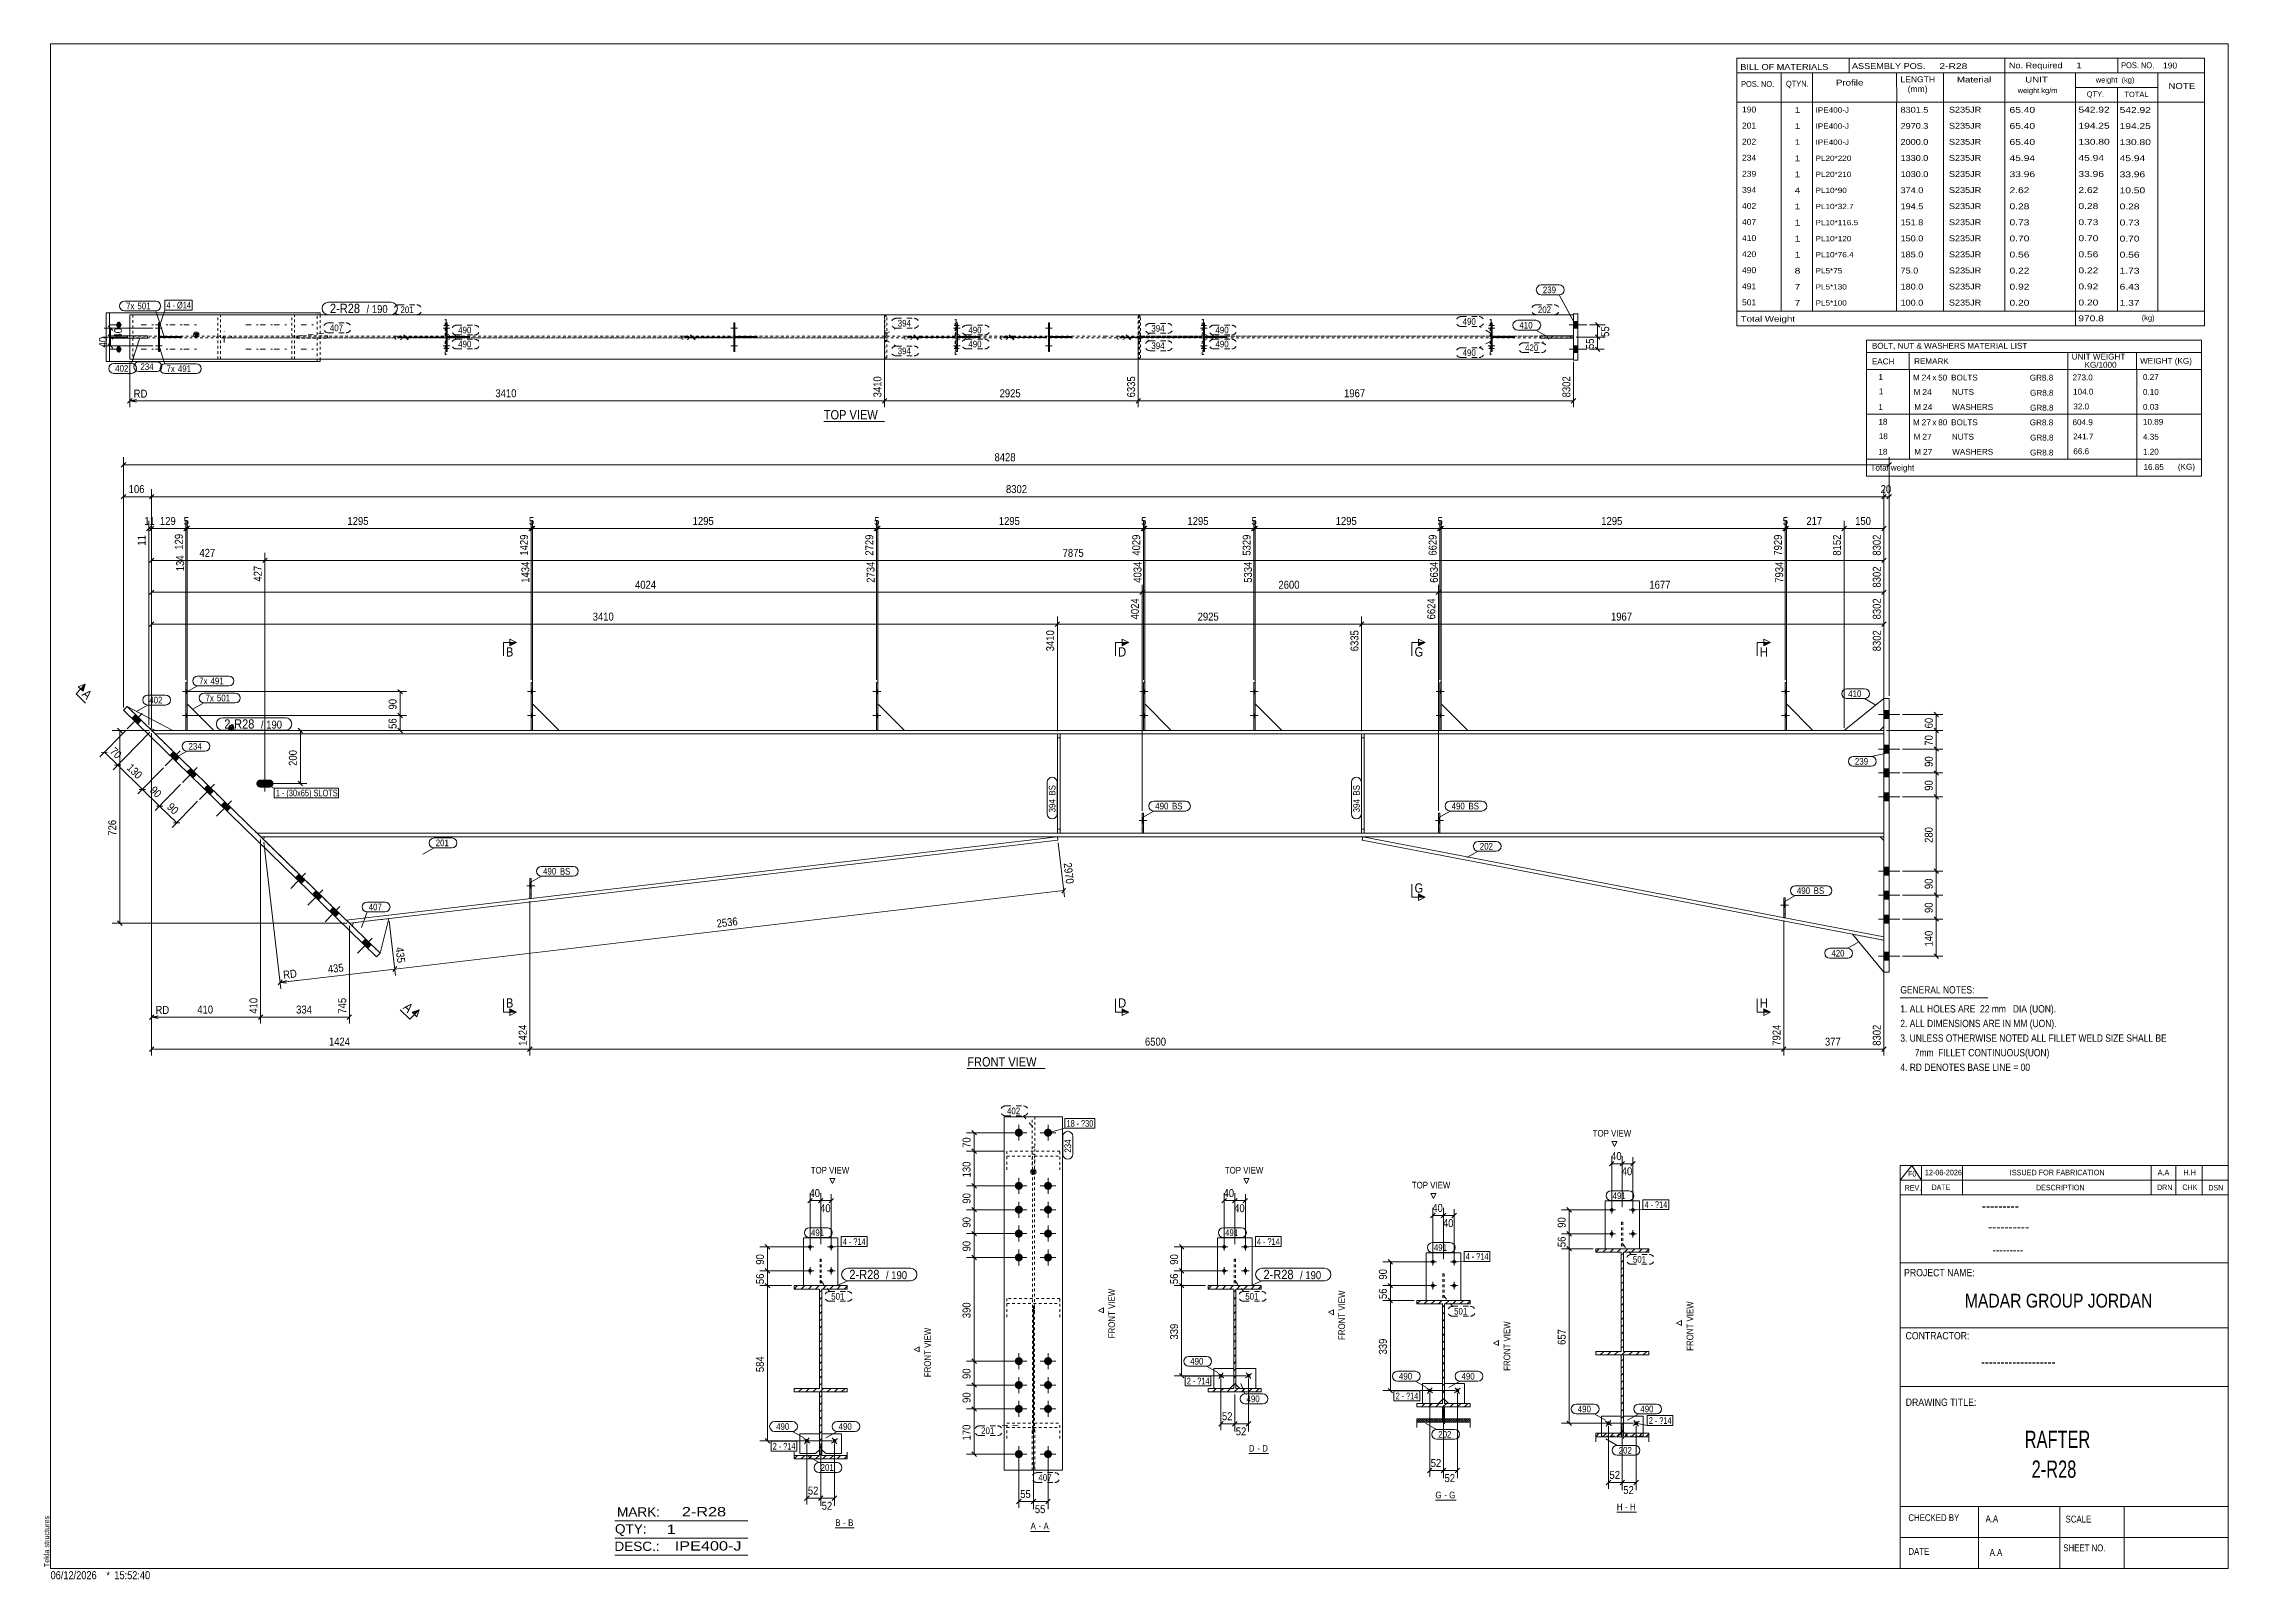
# Model space of a CAD drawing. Header units: millimetres. Extents: x 2 to 825, y 1 to 579.
import ezdxf

# ---------------------------------------------------------------- set-up
doc = ezdxf.new("R2010")
doc.units = ezdxf.units.MM
for name, pattern in [('XKITLINE00', [0]), ('XKITLINE01', [4, 1, -1, 1, -1]), ('XKITLINE02', [4, 2, -2])]:
    doc.linetypes.add(name, pattern=pattern)
for name, color, linetype, lineweight in [('Bolt', 3, 'Continuous', 0), ('BoltMark', 7, 'Continuous', 0), ('Dimensions', 7, 'Continuous', 0), ('DrawingSheet', 5, 'Continuous', 0), ('OtherObjectType', 7, 'Continuous', 0), ('Part', 2, 'Continuous', 0), ('PartMark', 7, 'Continuous', 0), ('Section', 6, 'Continuous', 0)]:
    doc.layers.add(name, color=color, linetype=linetype, lineweight=lineweight)
doc.styles.add('@ARIAL_UNICODE_MS_BOLD', font='ARIAL.TTF')
doc.styles.add('ARIAL', font='ARIAL.TTF')
doc.styles.add('ARIAL_NARROW', font='ARIALN.TTF')
doc.styles.add('COMIC_SANS_MS_BOLD', font='COMICBD.TTF')
doc.styles.add('SWIS721_EX_BT', font='ARIAL.TTF')
doc.styles.add('SWISSE', font='ARIAL.TTF')

# ---------------------------------------------------------------- blocks, each defined once
blk = doc.blocks.new('*A1')
at = {"layer": 'Part', "color": 7, "linetype": 'XKITLINE00', "lineweight": 0}
for p, q in [((586.82, 124.1), (588.12, 125.4)), ((586.82, 124.1), (586.82, 124.1)), ((589.51, 124.1), (590.81, 125.4)), ((592.21, 124.1), (593.51, 125.4)), ((594.9, 124.1), (596.2, 125.4)), ((596.42, 122.93), (597.22, 123.73)), ((597.6, 124.1), (598.9, 125.4)), ((600.29, 124.1), (601.59, 125.4)), ((602.98, 124.1), (604.28, 125.4)), ((605.68, 124.1), (606.82, 125.24)), ((596.42, 120.23), (597.22, 121.03)), ((596.42, 117.54), (597.22, 118.34)), ((596.42, 114.84), (597.22, 115.64)), ((596.42, 112.15), (597.22, 112.95)), ((596.42, 109.45), (597.22, 110.25)), ((596.42, 106.76), (597.22, 107.56)), ((596.42, 104.07), (597.22, 104.87)), ((596.42, 101.37), (597.22, 102.17)), ((596.42, 98.68), (597.22, 99.48)), ((596.42, 95.98), (597.22, 96.78)), ((596.42, 93.29), (597.22, 94.09)), ((596.42, 90.6), (597.22, 91.4)), ((586.82, 86.38), (587.14, 86.7)), ((588.53, 85.4), (589.83, 86.7)), ((591.22, 85.4), (592.52, 86.7)), ((593.92, 85.4), (595.22, 86.7)), ((596.42, 87.9), (597.22, 88.7)), ((596.61, 85.4), (597.91, 86.7)), ((599.31, 85.4), (600.61, 86.7)), ((602, 85.4), (603.3, 86.7)), ((604.7, 85.4), (606, 86.7))]:
    blk.add_line(p, q, dxfattribs=at)
blk = doc.blocks.new('*A2')
at = {"layer": 'Part', "color": 7, "linetype": 'XKITLINE00', "lineweight": 0}
for p, q in [((597.22, 83.88), (596.42, 83.08)), ((597.22, 81.19), (596.42, 80.39)), ((597.22, 78.49), (596.42, 77.69)), ((597.22, 75.8), (596.42, 75)), ((597.22, 73.1), (596.42, 72.3)), ((597.22, 70.41), (596.42, 69.61)), ((597.22, 67.72), (596.42, 66.92)), ((597.22, 65.02), (596.42, 64.22)), ((597.22, 62.33), (596.42, 61.53)), ((597.22, 59.63), (596.42, 58.83)), ((588.14, 55.95), (586.82, 54.62)), ((590.84, 55.95), (589.51, 54.62)), ((593.53, 55.95), (592.21, 54.62)), ((596.23, 55.95), (594.9, 54.62)), ((597.22, 56.94), (596.42, 56.14)), ((598.92, 55.95), (597.6, 54.62)), ((601.61, 55.95), (600.29, 54.62)), ((604.31, 55.95), (602.98, 54.62)), ((606.82, 55.76), (605.68, 54.62))]:
    blk.add_line(p, q, dxfattribs=at)
blk = doc.blocks.new('*A3')
at = {"layer": 'Part', "color": 7, "linetype": 'XKITLINE00', "lineweight": 0}
for p, q in [((440.88, 110.19), (442.18, 111.49)), ((440.88, 110.19), (440.88, 110.19)), ((443.58, 110.19), (444.88, 111.49)), ((446.27, 110.19), (447.57, 111.49)), ((448.97, 110.19), (450.27, 111.49)), ((450.48, 109.02), (451.28, 109.82)), ((450.48, 106.32), (451.28, 107.12)), ((451.66, 110.19), (452.96, 111.49)), ((454.35, 110.19), (455.65, 111.49)), ((457.05, 110.19), (458.35, 111.49)), ((459.74, 110.19), (460.88, 111.34)), ((450.48, 103.63), (451.28, 104.43)), ((450.48, 100.94), (451.28, 101.74)), ((450.48, 98.24), (451.28, 99.04)), ((450.48, 95.55), (451.28, 96.35)), ((450.48, 92.85), (451.28, 93.65)), ((450.48, 90.16), (451.28, 90.96)), ((450.48, 87.47), (451.28, 88.27)), ((450.48, 84.77), (451.28, 85.57)), ((450.48, 82.08), (451.28, 82.88)), ((450.48, 79.38), (451.28, 80.18)), ((450.48, 76.69), (451.28, 77.49)), ((450.48, 74), (451.28, 74.8)), ((440.88, 72.48), (441.2, 72.79)), ((442.6, 71.49), (443.9, 72.79)), ((445.29, 71.49), (446.59, 72.79)), ((447.98, 71.49), (449.28, 72.79)), ((450.68, 71.49), (451.98, 72.79)), ((453.37, 71.49), (454.67, 72.79)), ((456.07, 71.49), (457.37, 72.79)), ((458.76, 71.49), (460.06, 72.79))]:
    blk.add_line(p, q, dxfattribs=at)
blk = doc.blocks.new('*A4')
at = {"layer": 'Part', "color": 7, "linetype": 'XKITLINE00', "lineweight": 0}
for p, q in [((519.5, 104.59), (520.8, 105.89)), ((519.5, 104.59), (519.5, 104.59)), ((522.19, 104.59), (523.49, 105.89)), ((524.88, 104.59), (526.18, 105.89)), ((527.58, 104.59), (528.88, 105.89)), ((529.1, 103.41), (529.9, 104.21)), ((529.1, 100.72), (529.9, 101.52)), ((529.1, 98.02), (529.9, 98.82)), ((530.27, 104.59), (531.57, 105.89)), ((532.97, 104.59), (534.27, 105.89)), ((535.66, 104.59), (536.96, 105.89)), ((538.35, 104.59), (539.5, 105.73)), ((529.1, 95.33), (529.9, 96.13)), ((529.1, 92.64), (529.9, 93.44)), ((529.1, 89.94), (529.9, 90.74)), ((529.1, 87.25), (529.9, 88.05)), ((529.1, 84.55), (529.9, 85.35)), ((529.1, 81.86), (529.9, 82.66)), ((529.1, 79.16), (529.9, 79.96)), ((529.1, 76.47), (529.9, 77.27)), ((529.1, 73.78), (529.9, 74.58)), ((519.5, 66.87), (519.81, 67.19)), ((521.21, 65.89), (522.51, 67.19)), ((523.9, 65.89), (525.2, 67.19)), ((526.6, 65.89), (527.9, 67.19)), ((529.1, 71.08), (529.9, 71.88)), ((529.1, 68.39), (529.9, 69.19)), ((529.29, 65.89), (530.59, 67.19)), ((531.98, 65.89), (533.28, 67.19)), ((534.68, 65.89), (535.98, 67.19)), ((537.37, 65.89), (538.67, 67.19))]:
    blk.add_line(p, q, dxfattribs=at)
blk = doc.blocks.new('*A5')
at = {"layer": 'Part', "color": 7, "linetype": 'XKITLINE00', "lineweight": 0}
for p, q in [((529.9, 65.33), (529.34, 65.89)), ((519.89, 60.47), (519.5, 60.86)), ((520.28, 60.86), (519.74, 61.4)), ((520.28, 60.08), (519.89, 60.47)), ((521.06, 60.08), (520.28, 60.86)), ((520.67, 61.25), (520.52, 61.4)), ((521.84, 60.08), (520.67, 61.25)), ((522.63, 60.08), (521.3, 61.4)), ((523.41, 60.08), (522.09, 61.4)), ((524.19, 60.08), (522.87, 61.4)), ((524.98, 60.08), (523.65, 61.4)), ((525.76, 60.08), (524.43, 61.4)), ((526.54, 60.08), (525.22, 61.4)), ((527.32, 60.08), (526, 61.4)), ((528.11, 60.08), (526.78, 61.4)), ((528.89, 60.08), (527.57, 61.4)), ((529.67, 60.08), (528.35, 61.4)), ((529.9, 64.55), (529.1, 65.35)), ((529.9, 63.77), (529.1, 64.57)), ((529.9, 62.98), (529.1, 63.78)), ((529.9, 62.2), (529.1, 63)), ((531.24, 60.08), (529.1, 62.22)), ((530.46, 60.08), (529.1, 61.44)), ((532.02, 60.08), (530.7, 61.4)), ((532.8, 60.08), (531.48, 61.4)), ((533.59, 60.08), (532.26, 61.4)), ((534.37, 60.08), (533.05, 61.4)), ((535.15, 60.08), (533.83, 61.4)), ((535.94, 60.08), (534.61, 61.4)), ((536.72, 60.08), (535.39, 61.4)), ((537.5, 60.08), (536.18, 61.4)), ((538.28, 60.08), (536.96, 61.4)), ((539.07, 60.08), (537.74, 61.4)), ((539.5, 60.43), (538.53, 61.4)), ((539.5, 61.21), (539.31, 61.4))]:
    blk.add_line(p, q, dxfattribs=at)
blk = doc.blocks.new('*A6')
at = {"layer": 'Part', "color": 7, "linetype": 'XKITLINE00', "lineweight": 0}
for p, q in [((284.96, 110.19), (286.26, 111.49)), ((284.96, 110.19), (284.96, 110.19)), ((287.66, 110.19), (288.96, 111.49)), ((290.35, 110.19), (291.65, 111.49)), ((293.04, 110.19), (294.34, 111.49)), ((294.56, 109.02), (295.36, 109.82)), ((294.56, 106.32), (295.36, 107.12)), ((295.74, 110.19), (297.04, 111.49)), ((298.43, 110.19), (299.73, 111.49)), ((301.13, 110.19), (302.43, 111.49)), ((303.82, 110.19), (304.96, 111.34)), ((294.56, 103.63), (295.36, 104.43)), ((294.56, 100.94), (295.36, 101.74)), ((294.56, 98.24), (295.36, 99.04)), ((294.56, 95.55), (295.36, 96.35)), ((294.56, 92.85), (295.36, 93.65)), ((294.56, 90.16), (295.36, 90.96)), ((294.56, 87.47), (295.36, 88.27)), ((294.56, 84.77), (295.36, 85.57)), ((294.56, 82.08), (295.36, 82.88)), ((294.56, 79.38), (295.36, 80.18)), ((294.56, 76.69), (295.36, 77.49)), ((294.56, 74), (295.36, 74.8)), ((284.96, 72.48), (285.28, 72.79)), ((286.67, 71.49), (287.97, 72.79)), ((289.37, 71.49), (290.67, 72.79)), ((292.06, 71.49), (293.36, 72.79)), ((294.75, 71.49), (296.05, 72.79)), ((297.45, 71.49), (298.75, 72.79)), ((300.14, 71.49), (301.44, 72.79)), ((302.84, 71.49), (304.14, 72.79))]:
    blk.add_line(p, q, dxfattribs=at)
blk = doc.blocks.new('*A7')
at = {"layer": 'Part', "color": 7, "linetype": 'XKITLINE00', "lineweight": 0}
for p, q in [((294.56, 69.36), (295.36, 70.16)), ((294.56, 66.67), (295.36, 67.47)), ((294.56, 63.97), (295.36, 64.77)), ((294.56, 61.28), (295.36, 62.08)), ((294.56, 58.59), (295.36, 59.39)), ((294.56, 55.89), (295.36, 56.69)), ((294.56, 53.2), (295.36, 54)), ((294.56, 50.5), (295.36, 51.3)), ((284.96, 46.29), (286.27, 47.6)), ((287.66, 46.29), (288.96, 47.6)), ((290.35, 46.29), (291.66, 47.6)), ((293.04, 46.29), (294.35, 47.6)), ((294.56, 47.81), (295.36, 48.61)), ((295.74, 46.29), (297.05, 47.6)), ((298.43, 46.29), (299.74, 47.6)), ((301.13, 46.29), (302.43, 47.6)), ((303.82, 46.29), (304.96, 47.43))]:
    blk.add_line(p, q, dxfattribs=at)
blk = doc.blocks.new('*A8')
at = {"layer": 'Bolt'}
for points in [[(185.97, 335.79), (186.47, 335.79), (186.47, 334.39), (185.97, 334.39)], [(185.97, 335.79), (186.47, 335.79), (186.47, 334.39), (185.97, 334.39)], [(185.97, 326.79), (186.47, 326.79), (186.47, 325.39), (185.97, 325.39)], [(185.97, 326.79), (186.47, 326.79), (186.47, 325.39), (185.97, 325.39)]]:
    blk.add_hatch(color=3, dxfattribs=at).paths.add_polyline_path(points, flags=17)
at = {"layer": 'Bolt', "color": 3, "linetype": 'XKITLINE00', "lineweight": 0}
for p, q in [((187.63, 335.09), (184.63, 335.09)), ((187.63, 335.09), (184.63, 335.09)), ((186.47, 335.79), (185.97, 335.79)), ((186.47, 335.79), (185.97, 335.79)), ((186.47, 334.39), (185.97, 334.39)), ((186.47, 334.39), (185.97, 334.39)), ((187.63, 326.09), (184.63, 326.09)), ((187.63, 326.09), (184.63, 326.09)), ((186.47, 326.79), (185.97, 326.79)), ((186.47, 326.79), (185.97, 326.79)), ((186.47, 325.39), (185.97, 325.39)), ((186.47, 325.39), (185.97, 325.39))]:
    blk.add_line(p, q, dxfattribs=at)
blk = doc.blocks.new('*A9')
at = {"layer": 'Bolt'}
for points in [[(315.97, 335.79), (316.47, 335.79), (316.47, 334.39), (315.97, 334.39)], [(315.97, 335.79), (316.47, 335.79), (316.47, 334.39), (315.97, 334.39)], [(315.97, 326.79), (316.47, 326.79), (316.47, 325.39), (315.97, 325.39)], [(315.97, 326.79), (316.47, 326.79), (316.47, 325.39), (315.97, 325.39)]]:
    blk.add_hatch(color=3, dxfattribs=at).paths.add_polyline_path(points, flags=17)
at = {"layer": 'Bolt', "color": 3, "linetype": 'XKITLINE00', "lineweight": 0}
for p, q in [((317.63, 335.09), (314.63, 335.09)), ((317.63, 335.09), (314.63, 335.09)), ((316.47, 335.79), (315.97, 335.79)), ((316.47, 335.79), (315.97, 335.79)), ((316.47, 334.39), (315.97, 334.39)), ((316.47, 334.39), (315.97, 334.39)), ((317.63, 326.09), (314.63, 326.09)), ((317.63, 326.09), (314.63, 326.09)), ((316.47, 326.79), (315.97, 326.79)), ((316.47, 326.79), (315.97, 326.79)), ((316.47, 325.39), (315.97, 325.39)), ((316.47, 325.39), (315.97, 325.39))]:
    blk.add_line(p, q, dxfattribs=at)
blk = doc.blocks.new('*A10')
at = {"layer": 'Bolt'}
blk.add_hatch(color=3, dxfattribs=at).paths.add_polyline_path([(416.48, 285.61), (415.98, 285.61), (415.98, 287.58), (416.48, 287.58)], flags=17)
at = {"layer": 'Bolt', "color": 3, "linetype": 'XKITLINE00', "lineweight": 0}
for p, q in [((417.83, 286.59), (414.83, 286.59)), ((416.48, 287.58), (415.98, 287.58)), ((416.48, 285.61), (415.98, 285.61))]:
    blk.add_line(p, q, dxfattribs=at)
blk = doc.blocks.new('*A11')
at = {"layer": 'Bolt', "color": 3, "linetype": 'XKITLINE02', "lineweight": 0}
for p, q in [((417.83, 286.59), (414.83, 286.59)), ((416.48, 287.58), (415.98, 287.58)), ((416.48, 285.61), (415.98, 285.61))]:
    blk.add_line(p, q, dxfattribs=at)
blk = doc.blocks.new('*A12')
at = {"layer": 'Bolt'}
for points in [[(416.48, 335.79), (416.98, 335.79), (416.98, 334.39), (416.48, 334.39)], [(416.48, 335.79), (416.98, 335.79), (416.98, 334.39), (416.48, 334.39)], [(416.48, 326.79), (416.98, 326.79), (416.98, 325.39), (416.48, 325.39)], [(416.48, 326.79), (416.98, 326.79), (416.98, 325.39), (416.48, 325.39)]]:
    blk.add_hatch(color=3, dxfattribs=at).paths.add_polyline_path(points, flags=17)
at = {"layer": 'Bolt', "color": 3, "linetype": 'XKITLINE00', "lineweight": 0}
for p, q in [((418.14, 335.09), (415.14, 335.09)), ((418.14, 335.09), (415.14, 335.09)), ((416.98, 335.79), (416.48, 335.79)), ((416.98, 335.79), (416.48, 335.79)), ((416.98, 334.39), (416.48, 334.39)), ((416.98, 334.39), (416.48, 334.39)), ((418.14, 326.09), (415.14, 326.09)), ((418.14, 326.09), (415.14, 326.09)), ((416.98, 326.79), (416.48, 326.79)), ((416.98, 326.79), (416.48, 326.79)), ((416.98, 325.39), (416.48, 325.39)), ((416.98, 325.39), (416.48, 325.39))]:
    blk.add_line(p, q, dxfattribs=at)
blk = doc.blocks.new('*A13')
at = {"layer": 'Bolt'}
for points in [[(458.06, 335.79), (458.56, 335.79), (458.56, 334.39), (458.06, 334.39)], [(458.06, 335.79), (458.56, 335.79), (458.56, 334.39), (458.06, 334.39)], [(458.06, 326.79), (458.56, 326.79), (458.56, 325.39), (458.06, 325.39)], [(458.06, 326.79), (458.56, 326.79), (458.56, 325.39), (458.06, 325.39)]]:
    blk.add_hatch(color=3, dxfattribs=at).paths.add_polyline_path(points, flags=17)
at = {"layer": 'Bolt', "color": 3, "linetype": 'XKITLINE00', "lineweight": 0}
for p, q in [((459.72, 335.09), (456.72, 335.09)), ((459.72, 335.09), (456.72, 335.09)), ((458.56, 335.79), (458.06, 335.79)), ((458.56, 335.79), (458.06, 335.79)), ((458.56, 334.39), (458.06, 334.39)), ((458.56, 334.39), (458.06, 334.39)), ((459.72, 326.09), (456.72, 326.09)), ((459.72, 326.09), (456.72, 326.09)), ((458.56, 326.79), (458.06, 326.79)), ((458.56, 326.79), (458.06, 326.79)), ((458.56, 325.39), (458.06, 325.39)), ((458.56, 325.39), (458.06, 325.39))]:
    blk.add_line(p, q, dxfattribs=at)
blk = doc.blocks.new('*A14')
at = {"layer": 'Bolt'}
blk.add_hatch(color=3, dxfattribs=at).paths.add_polyline_path([(528.09, 285.61), (527.59, 285.61), (527.59, 287.58), (528.09, 287.58)], flags=17)
at = {"layer": 'Bolt', "color": 3, "linetype": 'XKITLINE00', "lineweight": 0}
for p, q in [((529.44, 286.59), (526.44, 286.59)), ((528.09, 287.58), (527.59, 287.58)), ((528.09, 285.61), (527.59, 285.61))]:
    blk.add_line(p, q, dxfattribs=at)
blk = doc.blocks.new('*A15')
at = {"layer": 'Bolt', "color": 3, "linetype": 'XKITLINE02', "lineweight": 0}
for p, q in [((529.44, 286.59), (526.44, 286.59)), ((528.09, 287.58), (527.59, 287.58)), ((528.09, 285.61), (527.59, 285.61))]:
    blk.add_line(p, q, dxfattribs=at)
blk = doc.blocks.new('*A16')
at = {"layer": 'Bolt'}
for points in [[(528.09, 335.79), (528.59, 335.79), (528.59, 334.39), (528.09, 334.39)], [(528.09, 335.79), (528.59, 335.79), (528.59, 334.39), (528.09, 334.39)], [(528.09, 326.79), (528.59, 326.79), (528.59, 325.39), (528.09, 325.39)], [(528.09, 326.79), (528.59, 326.79), (528.59, 325.39), (528.09, 325.39)]]:
    blk.add_hatch(color=3, dxfattribs=at).paths.add_polyline_path(points, flags=17)
at = {"layer": 'Bolt', "color": 3, "linetype": 'XKITLINE00', "lineweight": 0}
for p, q in [((529.75, 335.09), (526.75, 335.09)), ((529.75, 335.09), (526.75, 335.09)), ((528.59, 335.79), (528.09, 335.79)), ((528.59, 335.79), (528.09, 335.79)), ((528.59, 334.39), (528.09, 334.39)), ((528.59, 334.39), (528.09, 334.39)), ((529.75, 326.09), (526.75, 326.09)), ((529.75, 326.09), (526.75, 326.09)), ((528.59, 326.79), (528.09, 326.79)), ((528.59, 326.79), (528.09, 326.79)), ((528.59, 325.39), (528.09, 325.39)), ((528.59, 325.39), (528.09, 325.39))]:
    blk.add_line(p, q, dxfattribs=at)
blk = doc.blocks.new('*A17')
at = {"layer": 'Bolt'}
blk.add_hatch(color=3, dxfattribs=at).paths.add_polyline_path([(658.09, 253.79), (657.59, 253.79), (657.59, 255.75), (658.09, 255.75)], flags=17)
at = {"layer": 'Bolt', "color": 3, "linetype": 'XKITLINE00', "lineweight": 0}
for p, q in [((658.09, 255.75), (657.59, 255.75)), ((659.44, 254.77), (656.44, 254.77)), ((658.09, 253.79), (657.59, 253.79))]:
    blk.add_line(p, q, dxfattribs=at)
blk = doc.blocks.new('*A18')
at = {"layer": 'Bolt', "color": 3, "linetype": 'XKITLINE02', "lineweight": 0}
for p, q in [((658.09, 255.75), (657.59, 255.75)), ((659.44, 254.77), (656.44, 254.77)), ((658.09, 253.79), (657.59, 253.79))]:
    blk.add_line(p, q, dxfattribs=at)
blk = doc.blocks.new('*A19')
at = {"layer": 'Bolt'}
for points in [[(658.09, 335.79), (658.59, 335.79), (658.59, 334.39), (658.09, 334.39)], [(658.09, 335.79), (658.59, 335.79), (658.59, 334.39), (658.09, 334.39)], [(658.09, 326.79), (658.59, 326.79), (658.59, 325.39), (658.09, 325.39)], [(658.09, 326.79), (658.59, 326.79), (658.59, 325.39), (658.09, 325.39)]]:
    blk.add_hatch(color=3, dxfattribs=at).paths.add_polyline_path(points, flags=17)
at = {"layer": 'Bolt', "color": 3, "linetype": 'XKITLINE00', "lineweight": 0}
for p, q in [((659.75, 335.09), (656.75, 335.09)), ((659.75, 335.09), (656.75, 335.09)), ((658.59, 335.79), (658.09, 335.79)), ((658.59, 335.79), (658.09, 335.79)), ((658.59, 334.39), (658.09, 334.39)), ((658.59, 334.39), (658.09, 334.39)), ((659.75, 326.09), (656.75, 326.09)), ((659.75, 326.09), (656.75, 326.09)), ((658.59, 326.79), (658.09, 326.79)), ((658.59, 326.79), (658.09, 326.79)), ((658.59, 325.39), (658.09, 325.39)), ((658.59, 325.39), (658.09, 325.39))]:
    blk.add_line(p, q, dxfattribs=at)
blk = doc.blocks.new('*A20')
at = {"layer": 'Bolt'}
for points in [[(39.12, 324.33), (37.72, 322.9), (35.57, 324.99), (36.97, 326.42)], [(39.12, 324.33), (37.72, 322.9), (35.57, 324.99), (36.97, 326.42)], [(53.44, 310.37), (52.04, 308.94), (49.9, 311.03), (51.29, 312.46)], [(53.44, 310.37), (52.04, 308.94), (49.9, 311.03), (51.29, 312.46)], [(59.88, 304.09), (58.49, 302.65), (56.34, 304.75), (57.74, 306.18)], [(59.88, 304.09), (58.49, 302.65), (56.34, 304.75), (57.74, 306.18)], [(66.33, 297.8), (64.93, 296.37), (62.78, 298.47), (64.18, 299.9)], [(66.33, 297.8), (64.93, 296.37), (62.78, 298.47), (64.18, 299.9)], [(72.77, 291.52), (71.38, 290.09), (69.23, 292.18), (70.62, 293.62)], [(72.77, 291.52), (71.38, 290.09), (69.23, 292.18), (70.62, 293.62)], [(100.7, 264.3), (99.3, 262.86), (97.15, 264.96), (98.55, 266.39)], [(100.7, 264.3), (99.3, 262.86), (97.15, 264.96), (98.55, 266.39)], [(107.14, 258.01), (105.75, 256.58), (103.6, 258.68), (104.99, 260.11)], [(107.14, 258.01), (105.75, 256.58), (103.6, 258.68), (104.99, 260.11)], [(113.59, 251.73), (112.19, 250.3), (110.04, 252.39), (111.44, 253.83)], [(113.59, 251.73), (112.19, 250.3), (110.04, 252.39), (111.44, 253.83)], [(125.76, 239.86), (124.36, 238.43), (122.22, 240.53), (123.61, 241.96)], [(125.76, 239.86), (124.36, 238.43), (122.22, 240.53), (123.61, 241.96)]]:
    blk.add_hatch(color=3, dxfattribs=at).paths.add_polyline_path(points, flags=17)
at = {"layer": 'Bolt', "color": 3, "linetype": 'XKITLINE00', "lineweight": 0}
for p, q in [((33.86, 321.08), (39.44, 326.81)), ((33.86, 321.08), (39.44, 326.81)), ((35.57, 324.99), (36.97, 326.42)), ((35.57, 324.99), (36.97, 326.42)), ((37.72, 322.9), (39.12, 324.33)), ((37.72, 322.9), (39.12, 324.33)), ((48.18, 307.12), (53.76, 312.85)), ((48.18, 307.12), (53.76, 312.85)), ((49.9, 311.03), (51.29, 312.46)), ((49.9, 311.03), (51.29, 312.46)), ((52.04, 308.94), (53.44, 310.37)), ((52.04, 308.94), (53.44, 310.37)), ((54.62, 300.84), (60.21, 306.57)), ((54.62, 300.84), (60.21, 306.57)), ((56.34, 304.75), (57.74, 306.18)), ((56.34, 304.75), (57.74, 306.18)), ((58.49, 302.65), (59.88, 304.09)), ((58.49, 302.65), (59.88, 304.09)), ((61.07, 294.55), (66.65, 300.28)), ((61.07, 294.55), (66.65, 300.28)), ((62.78, 298.47), (64.18, 299.9)), ((62.78, 298.47), (64.18, 299.9)), ((64.93, 296.37), (66.33, 297.8)), ((64.93, 296.37), (66.33, 297.8)), ((67.51, 288.27), (73.09, 294)), ((67.51, 288.27), (73.09, 294)), ((69.23, 292.18), (70.62, 293.62)), ((69.23, 292.18), (70.62, 293.62)), ((71.38, 290.09), (72.77, 291.52)), ((71.38, 290.09), (72.77, 291.52)), ((95.44, 261.05), (101.02, 266.78)), ((95.44, 261.05), (101.02, 266.78)), ((97.15, 264.96), (98.55, 266.39)), ((97.15, 264.96), (98.55, 266.39)), ((99.3, 262.86), (100.7, 264.3)), ((99.3, 262.86), (100.7, 264.3)), ((101.88, 254.77), (107.46, 260.49)), ((101.88, 254.77), (107.46, 260.49)), ((103.6, 258.68), (104.99, 260.11)), ((103.6, 258.68), (104.99, 260.11)), ((105.75, 256.58), (107.14, 258.01)), ((105.75, 256.58), (107.14, 258.01)), ((108.32, 248.48), (113.91, 254.21)), ((108.32, 248.48), (113.91, 254.21)), ((110.04, 252.39), (111.44, 253.83)), ((110.04, 252.39), (111.44, 253.83)), ((112.19, 250.3), (113.59, 251.73)), ((112.19, 250.3), (113.59, 251.73)), ((120.5, 236.62), (126.08, 242.34)), ((120.5, 236.62), (126.08, 242.34)), ((122.22, 240.53), (123.61, 241.96)), ((122.22, 240.53), (123.61, 241.96)), ((124.36, 238.43), (125.76, 239.86)), ((124.36, 238.43), (125.76, 239.86))]:
    blk.add_line(p, q, dxfattribs=at)
blk = doc.blocks.new('*A21')
at = {"layer": 'Part'}
blk.add_hatch(color=2, dxfattribs=at).paths.add_polyline_path([(72.25, 321.89), (73.85, 321.89), (73.05, 320.49)], flags=17)
at = {"layer": 'Part', "color": 2, "linetype": 'XKITLINE00', "lineweight": 0}
for p, q in [((73.05, 320.49), (72.25, 321.89)), ((72.25, 321.89), (73.85, 321.89)), ((73.85, 321.89), (73.05, 320.49)), ((400.08, 320.49), (43.05, 320.49)), ((400.08, 319.19), (44.39, 319.19)), ((441.98, 320.49), (400.18, 320.49)), ((441.98, 319.19), (400.18, 319.19)), ((483.56, 320.49), (442.08, 320.49)), ((483.56, 319.19), (442.08, 319.19)), ((695.33, 320.49), (483.66, 320.49)), ((695.33, 319.19), (483.66, 319.19)), ((82.75, 281.79), (400.08, 281.79)), ((84.08, 280.49), (400.08, 280.49)), ((400.18, 281.79), (441.98, 281.79)), ((400.18, 280.49), (441.98, 280.49)), ((442.08, 281.79), (483.56, 281.79)), ((442.08, 280.49), (483.56, 280.49)), ((483.66, 281.79), (695.33, 281.79)), ((483.66, 280.49), (695.33, 280.49))]:
    blk.add_line(p, q, dxfattribs=at)
at = {"layer": 'Part', "color": 7, "linetype": 'XKITLINE01', "lineweight": 0}
for p, q in [((43.05, 320.49), (84.08, 280.49)), ((695.33, 280.49), (695.33, 320.49))]:
    blk.add_line(p, q, dxfattribs=at)
at = {"layer": 'Part', "color": 2, "linetype": 'XKITLINE00', "lineweight": 0}
blk.add_circle((73.05, 321.39), 1, dxfattribs=at)
blk = doc.blocks.new('*A22')
at = {"layer": 'Part', "color": 2, "linetype": 'XKITLINE00', "lineweight": 0}
for p, q in [((33.82, 329.5), (51.05, 320.49)), ((44.55, 320.49), (41.98, 321.54))]:
    blk.add_line(p, q, dxfattribs=at)
at = {"layer": 'Part', "color": 7, "linetype": 'XKITLINE01', "lineweight": 0}
for p, q in [((41.98, 321.54), (33.82, 329.5)), ((51.05, 320.49), (44.55, 320.49))]:
    blk.add_line(p, q, dxfattribs=at)
blk = doc.blocks.new('*A23')
at = {"layer": 'Part', "color": 2, "linetype": 'XKITLINE00', "lineweight": 0}
blk.add_line((683.54, 243.76), (695.33, 229.49), dxfattribs=at)
at = {"layer": 'Part', "color": 7, "linetype": 'XKITLINE01', "lineweight": 0}
for p, q in [((695.33, 241.49), (683.54, 243.76)), ((695.33, 229.49), (695.33, 241.49))]:
    blk.add_line(p, q, dxfattribs=at)
blk = doc.blocks.new('*A24')
at = {"layer": 'Part', "color": 2, "linetype": 'XKITLINE00', "lineweight": 0}
for p, q in [((695.33, 229.49), (695.33, 332.49)), ((695.33, 332.49), (697.33, 332.49)), ((697.33, 332.49), (697.33, 229.49)), ((697.33, 229.49), (695.33, 229.49))]:
    blk.add_line(p, q, dxfattribs=at)
blk = doc.blocks.new('*A25')
at = {"layer": 'Part', "color": 2, "linetype": 'XKITLINE00', "lineweight": 0}
for p, q in [((695.33, 332.49), (680.33, 320.49)), ((693.83, 320.49), (695.33, 321.99))]:
    blk.add_line(p, q, dxfattribs=at)
at = {"layer": 'Part', "color": 7, "linetype": 'XKITLINE01', "lineweight": 0}
for p, q in [((695.33, 321.99), (695.33, 332.49)), ((680.33, 320.49), (693.83, 320.49))]:
    blk.add_line(p, q, dxfattribs=at)
blk = doc.blocks.new('*A26')
at = {"layer": 'Part', "color": 2, "linetype": 'XKITLINE00', "lineweight": 0}
blk.add_line((56.47, 330.49), (66.47, 320.49), dxfattribs=at)
at = {"layer": 'Part', "color": 7, "linetype": 'XKITLINE01', "lineweight": 0}
for p, q in [((56.47, 320.49), (56.47, 330.49)), ((66.47, 320.49), (56.47, 320.49))]:
    blk.add_line(p, q, dxfattribs=at)
blk = doc.blocks.new('*A27')
at = {"layer": 'Part', "color": 2, "linetype": 'XKITLINE00', "lineweight": 0}
for p, q in [((55.97, 320.49), (55.97, 338.49)), ((55.97, 338.49), (56.47, 338.49)), ((56.47, 338.49), (56.47, 320.49))]:
    blk.add_line(p, q, dxfattribs=at)
at = {"layer": 'Part', "color": 7, "linetype": 'XKITLINE01', "lineweight": 0}
blk.add_line((56.47, 320.49), (55.97, 320.49), dxfattribs=at)
blk = doc.blocks.new('*A28')
at = {"layer": 'Part', "color": 2, "linetype": 'XKITLINE00', "lineweight": 0}
for p, q in [((185.47, 257.25), (185.47, 264.75)), ((185.47, 264.75), (185.97, 264.75)), ((185.97, 264.75), (185.97, 257.25)), ((185.97, 257.25), (185.47, 257.25))]:
    blk.add_line(p, q, dxfattribs=at)
at = {"layer": 'Part', "color": 7, "linetype": 'XKITLINE01', "lineweight": 0}
blk.add_line((185.47, 258.75), (185.97, 258.75), dxfattribs=at)
blk = doc.blocks.new('*A29')
at = {"layer": 'Part', "color": 7, "linetype": 'XKITLINE01', "lineweight": 0}
for p, q in [((185.47, 264.75), (185.47, 257.25)), ((185.97, 264.75), (185.47, 264.75)), ((185.97, 257.25), (185.97, 264.75)), ((185.47, 258.75), (185.97, 258.75)), ((185.47, 257.25), (185.97, 257.25))]:
    blk.add_line(p, q, dxfattribs=at)
blk = doc.blocks.new('*A30')
at = {"layer": 'Part', "color": 2, "linetype": 'XKITLINE00', "lineweight": 0}
blk.add_line((196.47, 320.49), (186.47, 330.49), dxfattribs=at)
at = {"layer": 'Part', "color": 7, "linetype": 'XKITLINE01', "lineweight": 0}
for p, q in [((186.47, 330.49), (186.47, 320.49)), ((186.47, 320.49), (196.47, 320.49))]:
    blk.add_line(p, q, dxfattribs=at)
blk = doc.blocks.new('*A31')
at = {"layer": 'Part', "color": 2, "linetype": 'XKITLINE00', "lineweight": 0}
for p, q in [((185.97, 320.49), (185.97, 338.49)), ((185.97, 338.49), (186.47, 338.49)), ((186.47, 338.49), (186.47, 320.49))]:
    blk.add_line(p, q, dxfattribs=at)
at = {"layer": 'Part', "color": 7, "linetype": 'XKITLINE01', "lineweight": 0}
blk.add_line((186.47, 320.49), (185.97, 320.49), dxfattribs=at)
blk = doc.blocks.new('*A32')
at = {"layer": 'Part', "color": 2, "linetype": 'XKITLINE00', "lineweight": 0}
blk.add_line((326.47, 320.49), (316.47, 330.49), dxfattribs=at)
at = {"layer": 'Part', "color": 7, "linetype": 'XKITLINE01', "lineweight": 0}
for p, q in [((316.47, 330.49), (316.47, 320.49)), ((316.47, 320.49), (326.47, 320.49))]:
    blk.add_line(p, q, dxfattribs=at)
blk = doc.blocks.new('*A33')
at = {"layer": 'Part', "color": 2, "linetype": 'XKITLINE00', "lineweight": 0}
for p, q in [((315.97, 320.49), (315.97, 338.49)), ((315.97, 338.49), (316.47, 338.49)), ((316.47, 338.49), (316.47, 320.49))]:
    blk.add_line(p, q, dxfattribs=at)
at = {"layer": 'Part', "color": 7, "linetype": 'XKITLINE01', "lineweight": 0}
blk.add_line((316.47, 320.49), (315.97, 320.49), dxfattribs=at)
blk = doc.blocks.new('*A34')
at = {"layer": 'Part', "color": 2, "linetype": 'XKITLINE00', "lineweight": 0}
for p, q in [((415.98, 281.79), (415.98, 289.29)), ((415.98, 289.29), (416.48, 289.29)), ((416.48, 289.29), (416.48, 281.79))]:
    blk.add_line(p, q, dxfattribs=at)
at = {"layer": 'Part', "color": 7, "linetype": 'XKITLINE01', "lineweight": 0}
for p, q in [((415.98, 283.29), (416.48, 283.29)), ((416.48, 281.79), (415.98, 281.79))]:
    blk.add_line(p, q, dxfattribs=at)
blk = doc.blocks.new('*A35')
at = {"layer": 'Part', "color": 7, "linetype": 'XKITLINE01', "lineweight": 0}
for p, q in [((415.98, 289.29), (415.98, 281.79)), ((416.48, 289.29), (415.98, 289.29)), ((416.48, 281.79), (416.48, 289.29)), ((415.98, 283.29), (416.48, 283.29)), ((415.98, 281.79), (416.48, 281.79))]:
    blk.add_line(p, q, dxfattribs=at)
blk = doc.blocks.new('*A36')
at = {"layer": 'Part', "color": 2, "linetype": 'XKITLINE00', "lineweight": 0}
blk.add_line((426.98, 320.49), (416.98, 330.49), dxfattribs=at)
at = {"layer": 'Part', "color": 7, "linetype": 'XKITLINE01', "lineweight": 0}
for p, q in [((416.98, 330.49), (416.98, 320.49)), ((416.98, 320.49), (426.98, 320.49))]:
    blk.add_line(p, q, dxfattribs=at)
blk = doc.blocks.new('*A37')
at = {"layer": 'Part', "color": 2, "linetype": 'XKITLINE00', "lineweight": 0}
for p, q in [((416.48, 320.49), (416.48, 338.49)), ((416.48, 338.49), (416.98, 338.49)), ((416.98, 338.49), (416.98, 320.49))]:
    blk.add_line(p, q, dxfattribs=at)
at = {"layer": 'Part', "color": 7, "linetype": 'XKITLINE01', "lineweight": 0}
blk.add_line((416.98, 320.49), (416.48, 320.49), dxfattribs=at)
blk = doc.blocks.new('*A38')
at = {"layer": 'Part', "color": 2, "linetype": 'XKITLINE00', "lineweight": 0}
blk.add_line((468.56, 320.49), (458.56, 330.49), dxfattribs=at)
at = {"layer": 'Part', "color": 7, "linetype": 'XKITLINE01', "lineweight": 0}
for p, q in [((458.56, 330.49), (458.56, 320.49)), ((458.56, 320.49), (468.56, 320.49))]:
    blk.add_line(p, q, dxfattribs=at)
blk = doc.blocks.new('*A39')
at = {"layer": 'Part', "color": 2, "linetype": 'XKITLINE00', "lineweight": 0}
for p, q in [((458.56, 338.49), (458.06, 338.49)), ((458.06, 338.49), (458.06, 320.49)), ((458.56, 320.49), (458.56, 338.49))]:
    blk.add_line(p, q, dxfattribs=at)
at = {"layer": 'Part', "color": 7, "linetype": 'XKITLINE01', "lineweight": 0}
blk.add_line((458.06, 320.49), (458.56, 320.49), dxfattribs=at)
blk = doc.blocks.new('*A40')
at = {"layer": 'Part', "color": 2, "linetype": 'XKITLINE00', "lineweight": 0}
for p, q in [((527.59, 281.79), (527.59, 289.29)), ((527.59, 289.29), (528.09, 289.29)), ((528.09, 289.29), (528.09, 281.79))]:
    blk.add_line(p, q, dxfattribs=at)
at = {"layer": 'Part', "color": 7, "linetype": 'XKITLINE01', "lineweight": 0}
for p, q in [((527.59, 283.29), (528.09, 283.29)), ((528.09, 281.79), (527.59, 281.79))]:
    blk.add_line(p, q, dxfattribs=at)
blk = doc.blocks.new('*A41')
at = {"layer": 'Part', "color": 7, "linetype": 'XKITLINE01', "lineweight": 0}
for p, q in [((527.59, 289.29), (527.59, 281.79)), ((528.09, 289.29), (527.59, 289.29)), ((528.09, 281.79), (528.09, 289.29)), ((527.59, 283.29), (528.09, 283.29)), ((527.59, 281.79), (528.09, 281.79))]:
    blk.add_line(p, q, dxfattribs=at)
blk = doc.blocks.new('*A42')
at = {"layer": 'Part', "color": 2, "linetype": 'XKITLINE00', "lineweight": 0}
blk.add_line((538.59, 320.49), (528.59, 330.49), dxfattribs=at)
at = {"layer": 'Part', "color": 7, "linetype": 'XKITLINE01', "lineweight": 0}
for p, q in [((528.59, 330.49), (528.59, 320.49)), ((528.59, 320.49), (538.59, 320.49))]:
    blk.add_line(p, q, dxfattribs=at)
blk = doc.blocks.new('*A43')
at = {"layer": 'Part', "color": 2, "linetype": 'XKITLINE00', "lineweight": 0}
for p, q in [((528.59, 338.49), (528.09, 338.49)), ((528.09, 338.49), (528.09, 320.49)), ((528.59, 320.49), (528.59, 338.49))]:
    blk.add_line(p, q, dxfattribs=at)
at = {"layer": 'Part', "color": 7, "linetype": 'XKITLINE01', "lineweight": 0}
blk.add_line((528.09, 320.49), (528.59, 320.49), dxfattribs=at)
blk = doc.blocks.new('*A44')
at = {"layer": 'Part', "color": 2, "linetype": 'XKITLINE00', "lineweight": 0}
for p, q in [((658.09, 257.47), (657.59, 257.47)), ((657.59, 257.47), (657.59, 250.07)), ((658.09, 257.47), (658.09, 249.97))]:
    blk.add_line(p, q, dxfattribs=at)
at = {"layer": 'Part', "color": 7, "linetype": 'XKITLINE01', "lineweight": 0}
for p, q in [((657.59, 251.47), (658.09, 251.47)), ((657.59, 249.97), (657.59, 250.07)), ((658.09, 249.97), (657.59, 249.97))]:
    blk.add_line(p, q, dxfattribs=at)
blk = doc.blocks.new('*A45')
at = {"layer": 'Part', "color": 7, "linetype": 'XKITLINE01', "lineweight": 0}
for p, q in [((657.59, 257.47), (657.59, 249.97)), ((658.09, 257.47), (657.59, 257.47)), ((658.09, 249.97), (658.09, 257.47)), ((657.59, 251.47), (658.09, 251.47)), ((657.59, 249.97), (658.09, 249.97))]:
    blk.add_line(p, q, dxfattribs=at)
blk = doc.blocks.new('*A46')
at = {"layer": 'Part', "color": 2, "linetype": 'XKITLINE00', "lineweight": 0}
blk.add_line((668.59, 320.49), (658.59, 330.49), dxfattribs=at)
at = {"layer": 'Part', "color": 7, "linetype": 'XKITLINE01', "lineweight": 0}
for p, q in [((658.59, 330.49), (658.59, 320.49)), ((658.59, 320.49), (668.59, 320.49))]:
    blk.add_line(p, q, dxfattribs=at)
blk = doc.blocks.new('*A47')
at = {"layer": 'Part', "color": 2, "linetype": 'XKITLINE00', "lineweight": 0}
for p, q in [((658.59, 338.49), (658.09, 338.49)), ((658.09, 338.49), (658.09, 320.49)), ((658.59, 320.49), (658.59, 338.49))]:
    blk.add_line(p, q, dxfattribs=at)
at = {"layer": 'Part', "color": 7, "linetype": 'XKITLINE01', "lineweight": 0}
blk.add_line((658.09, 320.49), (658.59, 320.49), dxfattribs=at)
blk = doc.blocks.new('*A48')
at = {"layer": 'Part', "color": 2, "linetype": 'XKITLINE00', "lineweight": 0}
for p, q in [((85.57, 280.49), (85.14, 279.46)), ((384.08, 280.49), (116.31, 249.08)), ((384.08, 280.49), (384.24, 279.2)), ((384.24, 279.2), (117.5, 247.91))]:
    blk.add_line(p, q, dxfattribs=at)
at = {"layer": 'Part', "color": 7, "linetype": 'XKITLINE01', "lineweight": 0}
for p, q in [((85.16, 279.48), (85.57, 280.49)), ((384.08, 280.49), (85.57, 280.49)), ((85.14, 279.46), (85.16, 279.48)), ((117.5, 247.91), (85.14, 279.46)), ((116.31, 249.08), (85.16, 279.48))]:
    blk.add_line(p, q, dxfattribs=at)
blk = doc.blocks.new('*A49')
at = {"layer": 'Part', "color": 2, "linetype": 'XKITLINE00', "lineweight": 0}
for p, q in [((33.82, 329.5), (32.42, 328.07)), ((33.82, 329.5), (129.05, 236.66)), ((32.42, 328.07), (127.66, 235.22)), ((127.66, 235.22), (129.05, 236.66))]:
    blk.add_line(p, q, dxfattribs=at)
blk = doc.blocks.new('*A50')
at = {"layer": 'Part', "color": 2, "linetype": 'XKITLINE00', "lineweight": 0}
for p, q in [((118.58, 246.87), (118.99, 248.09)), ((132.4, 249.66), (129.05, 236.66))]:
    blk.add_line(p, q, dxfattribs=at)
at = {"layer": 'Part', "color": 7, "linetype": 'XKITLINE01', "lineweight": 0}
for p, q in [((129.05, 236.66), (118.58, 246.87)), ((118.99, 248.09), (132.4, 249.66))]:
    blk.add_line(p, q, dxfattribs=at)
blk = doc.blocks.new('*A51')
at = {"layer": 'Part', "color": 2, "linetype": 'XKITLINE00', "lineweight": 0}
for p, q in [((498.66, 281.79), (498.66, 319.19)), ((499.66, 319.19), (499.66, 281.79))]:
    blk.add_line(p, q, dxfattribs=at)
at = {"layer": 'Part', "color": 7, "linetype": 'XKITLINE01', "lineweight": 0}
for p, q in [((498.66, 319.19), (499.66, 319.19)), ((498.66, 317.69), (499.66, 317.69)), ((498.66, 283.29), (499.66, 283.29)), ((498.66, 281.79), (499.66, 281.79))]:
    blk.add_line(p, q, dxfattribs=at)
blk = doc.blocks.new('*A52')
at = {"layer": 'Part', "color": 7, "linetype": 'XKITLINE01', "lineweight": 0}
for p, q in [((498.66, 319.19), (498.66, 281.79)), ((498.66, 319.19), (499.66, 319.19)), ((498.66, 317.69), (499.66, 317.69)), ((499.66, 319.19), (499.66, 281.79)), ((499.66, 283.29), (498.66, 283.29)), ((499.66, 281.79), (498.66, 281.79))]:
    blk.add_line(p, q, dxfattribs=at)
blk = doc.blocks.new('*A53')
at = {"layer": 'Part', "color": 2, "linetype": 'XKITLINE00', "lineweight": 0}
for p, q in [((498.91, 279.22), (499.16, 280.49)), ((695.33, 242.82), (499.16, 280.49)), ((695.33, 279.03), (693.87, 280.49)), ((695.33, 241.49), (498.91, 279.22))]:
    blk.add_line(p, q, dxfattribs=at)
at = {"layer": 'Part', "color": 7, "linetype": 'XKITLINE01', "lineweight": 0}
for p, q in [((693.87, 280.49), (499.16, 280.49)), ((695.33, 241.49), (695.33, 279.03))]:
    blk.add_line(p, q, dxfattribs=at)
blk = doc.blocks.new('*A54')
at = {"layer": 'Part', "color": 7, "linetype": 'XKITLINE01', "lineweight": 0}
for p, q in [((384.08, 319.19), (384.08, 281.79)), ((384.08, 319.19), (385.08, 319.19)), ((384.08, 317.69), (385.08, 317.69)), ((385.08, 319.19), (385.08, 281.79)), ((385.08, 283.29), (384.08, 283.29)), ((385.08, 281.79), (384.08, 281.79))]:
    blk.add_line(p, q, dxfattribs=at)
blk = doc.blocks.new('*A55')
at = {"layer": 'Part', "color": 2, "linetype": 'XKITLINE00', "lineweight": 0}
for p, q in [((384.08, 281.79), (384.08, 319.19)), ((385.08, 319.19), (385.08, 281.79))]:
    blk.add_line(p, q, dxfattribs=at)
at = {"layer": 'Part', "color": 7, "linetype": 'XKITLINE01', "lineweight": 0}
for p, q in [((384.08, 319.19), (385.08, 319.19)), ((384.08, 317.69), (385.08, 317.69)), ((384.08, 283.29), (385.08, 283.29)), ((384.08, 281.79), (385.08, 281.79))]:
    blk.add_line(p, q, dxfattribs=at)
blk = doc.blocks.new('*A56')
at = {"layer": 'Bolt'}
blk.add_hatch(color=3, dxfattribs=at).paths.add_polyline_path([(83.95, 298.99), (83.38, 299.11), (82.89, 299.43), (82.57, 299.92), (82.45, 300.49), (82.57, 301.07), (82.89, 301.55), (83.38, 301.88), (83.95, 301.99), (87.45, 301.99), (88.03, 301.88), (88.51, 301.55), (88.84, 301.07), (88.95, 300.49), (88.84, 299.92), (88.51, 299.43), (88.03, 299.11), (87.45, 298.99)], flags=17)
at = {"layer": 'Bolt', "color": 3, "linetype": 'XKITLINE00', "lineweight": 0}
for p, q in [((82.7, 300.49), (88.7, 300.49)), ((85.7, 303.49), (85.7, 297.49))]:
    blk.add_line(p, q, dxfattribs=at)
blk = doc.blocks.new('*A57')
at = {"layer": 'Bolt'}
for points in [[(697.33, 324.99), (695.33, 324.99), (695.33, 327.99), (697.33, 327.99)], [(697.33, 324.99), (695.33, 324.99), (695.33, 327.99), (697.33, 327.99)], [(697.33, 311.99), (695.33, 311.99), (695.33, 314.99), (697.33, 314.99)], [(697.33, 311.99), (695.33, 311.99), (695.33, 314.99), (697.33, 314.99)], [(697.33, 302.99), (695.33, 302.99), (695.33, 305.99), (697.33, 305.99)], [(697.33, 302.99), (695.33, 302.99), (695.33, 305.99), (697.33, 305.99)], [(697.33, 293.99), (695.33, 293.99), (695.33, 296.99), (697.33, 296.99)], [(697.33, 293.99), (695.33, 293.99), (695.33, 296.99), (697.33, 296.99)], [(697.33, 265.99), (695.33, 265.99), (695.33, 268.99), (697.33, 268.99)], [(697.33, 265.99), (695.33, 265.99), (695.33, 268.99), (697.33, 268.99)], [(697.33, 256.99), (695.33, 256.99), (695.33, 259.99), (697.33, 259.99)], [(697.33, 256.99), (695.33, 256.99), (695.33, 259.99), (697.33, 259.99)], [(697.33, 247.99), (695.33, 247.99), (695.33, 250.99), (697.33, 250.99)], [(697.33, 247.99), (695.33, 247.99), (695.33, 250.99), (697.33, 250.99)], [(697.33, 233.99), (695.33, 233.99), (695.33, 236.99), (697.33, 236.99)], [(697.33, 233.99), (695.33, 233.99), (695.33, 236.99), (697.33, 236.99)]]:
    blk.add_hatch(color=3, dxfattribs=at).paths.add_polyline_path(points, flags=17)
at = {"layer": 'Bolt', "color": 3, "linetype": 'XKITLINE00', "lineweight": 0}
for p, q in [((693.33, 326.49), (701.33, 326.49)), ((693.33, 326.49), (701.33, 326.49)), ((695.33, 327.99), (697.33, 327.99)), ((695.33, 327.99), (697.33, 327.99)), ((695.33, 324.99), (697.33, 324.99)), ((695.33, 324.99), (697.33, 324.99)), ((693.33, 313.49), (701.33, 313.49)), ((693.33, 313.49), (701.33, 313.49)), ((695.33, 314.99), (697.33, 314.99)), ((695.33, 314.99), (697.33, 314.99)), ((693.33, 304.49), (701.33, 304.49)), ((693.33, 304.49), (701.33, 304.49)), ((695.33, 311.99), (697.33, 311.99)), ((695.33, 311.99), (697.33, 311.99)), ((695.33, 305.99), (697.33, 305.99)), ((695.33, 305.99), (697.33, 305.99)), ((695.33, 302.99), (697.33, 302.99)), ((695.33, 302.99), (697.33, 302.99)), ((695.33, 296.99), (697.33, 296.99)), ((695.33, 296.99), (697.33, 296.99)), ((693.33, 295.49), (701.33, 295.49)), ((693.33, 295.49), (701.33, 295.49)), ((695.33, 293.99), (697.33, 293.99)), ((695.33, 293.99), (697.33, 293.99)), ((693.33, 267.49), (701.33, 267.49)), ((693.33, 267.49), (701.33, 267.49)), ((695.33, 268.99), (697.33, 268.99)), ((695.33, 268.99), (697.33, 268.99)), ((695.33, 265.99), (697.33, 265.99)), ((695.33, 265.99), (697.33, 265.99)), ((693.33, 258.49), (701.33, 258.49)), ((693.33, 258.49), (701.33, 258.49)), ((695.33, 259.99), (697.33, 259.99)), ((695.33, 259.99), (697.33, 259.99)), ((695.33, 256.99), (697.33, 256.99)), ((695.33, 256.99), (697.33, 256.99)), ((693.33, 249.49), (701.33, 249.49)), ((693.33, 249.49), (701.33, 249.49)), ((695.33, 250.99), (697.33, 250.99)), ((695.33, 250.99), (697.33, 250.99)), ((695.33, 247.99), (697.33, 247.99)), ((695.33, 247.99), (697.33, 247.99)), ((693.33, 235.49), (701.33, 235.49)), ((693.33, 235.49), (701.33, 235.49)), ((695.33, 236.99), (697.33, 236.99)), ((695.33, 236.99), (697.33, 236.99)), ((695.33, 233.99), (697.33, 233.99)), ((695.33, 233.99), (697.33, 233.99))]:
    blk.add_line(p, q, dxfattribs=at)
blk = doc.blocks.new('*A58')
at = {"layer": 'Bolt'}
for points in [[(55.97, 335.79), (56.47, 335.79), (56.47, 334.39), (55.97, 334.39)], [(55.97, 335.79), (56.47, 335.79), (56.47, 334.39), (55.97, 334.39)], [(55.97, 326.79), (56.47, 326.79), (56.47, 325.39), (55.97, 325.39)], [(55.97, 326.79), (56.47, 326.79), (56.47, 325.39), (55.97, 325.39)]]:
    blk.add_hatch(color=3, dxfattribs=at).paths.add_polyline_path(points, flags=17)
at = {"layer": 'Bolt', "color": 3, "linetype": 'XKITLINE00', "lineweight": 0}
for p, q in [((57.63, 335.09), (54.63, 335.09)), ((57.63, 335.09), (54.63, 335.09)), ((56.47, 335.79), (55.97, 335.79)), ((56.47, 335.79), (55.97, 335.79)), ((56.47, 334.39), (55.97, 334.39)), ((56.47, 334.39), (55.97, 334.39)), ((57.63, 326.09), (54.63, 326.09)), ((57.63, 326.09), (54.63, 326.09)), ((56.47, 326.79), (55.97, 326.79)), ((56.47, 326.79), (55.97, 326.79)), ((56.47, 325.39), (55.97, 325.39)), ((56.47, 325.39), (55.97, 325.39))]:
    blk.add_line(p, q, dxfattribs=at)
blk = doc.blocks.new('*A59')
at = {"layer": 'Bolt'}
blk.add_hatch(color=3, dxfattribs=at).paths.add_polyline_path([(185.97, 261.07), (185.47, 261.07), (185.47, 263.04), (185.97, 263.04)], flags=17)
at = {"layer": 'Bolt', "color": 3, "linetype": 'XKITLINE00', "lineweight": 0}
for p, q in [((187.32, 262.05), (184.32, 262.05)), ((185.97, 263.04), (185.47, 263.04)), ((185.97, 261.07), (185.47, 261.07))]:
    blk.add_line(p, q, dxfattribs=at)
blk = doc.blocks.new('*A60')
at = {"layer": 'Bolt', "color": 3, "linetype": 'XKITLINE02', "lineweight": 0}
for p, q in [((187.32, 262.05), (184.32, 262.05)), ((185.97, 263.04), (185.47, 263.04)), ((185.97, 261.07), (185.47, 261.07))]:
    blk.add_line(p, q, dxfattribs=at)
blk = doc.blocks.new('*A61')
at = {"layer": 'Bolt'}
for points in [[(153.93, 472.48), (154.35, 472.48), (154.35, 471.32), (153.93, 471.32)], [(153.93, 472.48), (154.35, 472.48), (154.35, 471.32), (153.93, 471.32)], [(153.93, 465.82), (154.35, 465.82), (154.35, 464.65), (153.93, 464.65)], [(153.93, 465.82), (154.35, 465.82), (154.35, 464.65), (153.93, 464.65)]]:
    blk.add_hatch(color=3, dxfattribs=at).paths.add_polyline_path(points, flags=17)
at = {"layer": 'Bolt', "color": 3, "linetype": 'XKITLINE00', "lineweight": 0}
for p, q in [((155.31, 471.9), (152.81, 471.9)), ((155.31, 471.9), (152.81, 471.9)), ((154.35, 472.48), (153.93, 472.48)), ((154.35, 472.48), (153.93, 472.48)), ((154.35, 471.32), (153.93, 471.32)), ((154.35, 471.32), (153.93, 471.32)), ((155.31, 465.23), (152.81, 465.23)), ((155.31, 465.23), (152.81, 465.23)), ((154.35, 465.82), (153.93, 465.82)), ((154.35, 465.82), (153.93, 465.82)), ((154.35, 464.65), (153.93, 464.65)), ((154.35, 464.65), (153.93, 464.65))]:
    blk.add_line(p, q, dxfattribs=at)
blk = doc.blocks.new('*A62')
at = {"layer": 'Bolt'}
for points in [[(262.26, 472.48), (262.68, 472.48), (262.68, 471.32), (262.26, 471.32)], [(262.26, 472.48), (262.68, 472.48), (262.68, 471.32), (262.26, 471.32)], [(262.26, 465.82), (262.68, 465.82), (262.68, 464.65), (262.26, 464.65)], [(262.26, 465.82), (262.68, 465.82), (262.68, 464.65), (262.26, 464.65)]]:
    blk.add_hatch(color=3, dxfattribs=at).paths.add_polyline_path(points, flags=17)
at = {"layer": 'Bolt', "color": 3, "linetype": 'XKITLINE00', "lineweight": 0}
for p, q in [((263.65, 471.9), (261.15, 471.9)), ((263.65, 471.9), (261.15, 471.9)), ((262.68, 472.48), (262.26, 472.48)), ((262.68, 472.48), (262.26, 472.48)), ((262.68, 471.32), (262.26, 471.32)), ((262.68, 471.32), (262.26, 471.32)), ((263.65, 465.23), (261.15, 465.23)), ((263.65, 465.23), (261.15, 465.23)), ((262.68, 465.82), (262.26, 465.82)), ((262.68, 465.82), (262.26, 465.82)), ((262.68, 464.65), (262.26, 464.65)), ((262.68, 464.65), (262.26, 464.65))]:
    blk.add_line(p, q, dxfattribs=at)
blk = doc.blocks.new('*A63')
at = {"layer": 'Bolt', "color": 3, "linetype": 'XKITLINE02', "lineweight": 0}
for p, q in [((347.17, 464.23), (344.67, 464.23)), ((346.04, 465.05), (345.63, 465.05)), ((346.04, 463.41), (345.63, 463.41))]:
    blk.add_line(p, q, dxfattribs=at)
blk = doc.blocks.new('*A64')
at = {"layer": 'Bolt', "color": 3, "linetype": 'XKITLINE02', "lineweight": 0}
for p, q in [((347.17, 472.9), (344.67, 472.9)), ((346.04, 473.72), (345.63, 473.72)), ((346.04, 472.08), (345.63, 472.08))]:
    blk.add_line(p, q, dxfattribs=at)
blk = doc.blocks.new('*A65')
at = {"layer": 'Bolt'}
for points in [[(346.04, 472.48), (346.46, 472.48), (346.46, 471.32), (346.04, 471.32)], [(346.04, 472.48), (346.46, 472.48), (346.46, 471.32), (346.04, 471.32)], [(346.04, 465.82), (346.46, 465.82), (346.46, 464.65), (346.04, 464.65)], [(346.04, 465.82), (346.46, 465.82), (346.46, 464.65), (346.04, 464.65)]]:
    blk.add_hatch(color=3, dxfattribs=at).paths.add_polyline_path(points, flags=17)
at = {"layer": 'Bolt', "color": 3, "linetype": 'XKITLINE00', "lineweight": 0}
for p, q in [((347.43, 471.9), (344.93, 471.9)), ((347.43, 471.9), (344.93, 471.9)), ((346.46, 472.48), (346.04, 472.48)), ((346.46, 472.48), (346.04, 472.48)), ((346.46, 471.32), (346.04, 471.32)), ((346.46, 471.32), (346.04, 471.32)), ((347.43, 465.23), (344.93, 465.23)), ((347.43, 465.23), (344.93, 465.23)), ((346.46, 465.82), (346.04, 465.82)), ((346.46, 465.82), (346.04, 465.82)), ((346.46, 464.65), (346.04, 464.65)), ((346.46, 464.65), (346.04, 464.65))]:
    blk.add_line(p, q, dxfattribs=at)
blk = doc.blocks.new('*A66')
at = {"layer": 'Bolt'}
for points in [[(380.71, 472.48), (381.13, 472.48), (381.13, 471.32), (380.71, 471.32)], [(380.71, 472.48), (381.13, 472.48), (381.13, 471.32), (380.71, 471.32)], [(380.71, 465.82), (381.13, 465.82), (381.13, 464.65), (380.71, 464.65)], [(380.71, 465.82), (381.13, 465.82), (381.13, 464.65), (380.71, 464.65)]]:
    blk.add_hatch(color=3, dxfattribs=at).paths.add_polyline_path(points, flags=17)
at = {"layer": 'Bolt', "color": 3, "linetype": 'XKITLINE00', "lineweight": 0}
for p, q in [((382.09, 471.9), (379.59, 471.9)), ((382.09, 471.9), (379.59, 471.9)), ((381.13, 472.48), (380.71, 472.48)), ((381.13, 472.48), (380.71, 472.48)), ((381.13, 471.32), (380.71, 471.32)), ((381.13, 471.32), (380.71, 471.32)), ((382.09, 465.23), (379.59, 465.23)), ((382.09, 465.23), (379.59, 465.23)), ((381.13, 465.82), (380.71, 465.82)), ((381.13, 465.82), (380.71, 465.82)), ((381.13, 464.65), (380.71, 464.65)), ((381.13, 464.65), (380.71, 464.65))]:
    blk.add_line(p, q, dxfattribs=at)
blk = doc.blocks.new('*A67')
at = {"layer": 'Bolt', "color": 3, "linetype": 'XKITLINE02', "lineweight": 0}
for p, q in [((440.21, 464.23), (437.71, 464.23)), ((439.08, 465.05), (438.67, 465.05)), ((439.08, 463.41), (438.67, 463.41))]:
    blk.add_line(p, q, dxfattribs=at)
blk = doc.blocks.new('*A68')
at = {"layer": 'Bolt', "color": 3, "linetype": 'XKITLINE02', "lineweight": 0}
for p, q in [((440.21, 472.9), (437.71, 472.9)), ((439.08, 473.72), (438.67, 473.72)), ((439.08, 472.08), (438.67, 472.08))]:
    blk.add_line(p, q, dxfattribs=at)
blk = doc.blocks.new('*A69')
at = {"layer": 'Bolt'}
for points in [[(439.08, 472.48), (439.5, 472.48), (439.5, 471.32), (439.08, 471.32)], [(439.08, 472.48), (439.5, 472.48), (439.5, 471.32), (439.08, 471.32)], [(439.08, 465.82), (439.5, 465.82), (439.5, 464.65), (439.08, 464.65)], [(439.08, 465.82), (439.5, 465.82), (439.5, 464.65), (439.08, 464.65)]]:
    blk.add_hatch(color=3, dxfattribs=at).paths.add_polyline_path(points, flags=17)
at = {"layer": 'Bolt', "color": 3, "linetype": 'XKITLINE00', "lineweight": 0}
for p, q in [((440.47, 471.9), (437.97, 471.9)), ((440.47, 471.9), (437.97, 471.9)), ((439.5, 472.48), (439.08, 472.48)), ((439.5, 472.48), (439.08, 472.48)), ((439.5, 471.32), (439.08, 471.32)), ((439.5, 471.32), (439.08, 471.32)), ((440.47, 465.23), (437.97, 465.23)), ((440.47, 465.23), (437.97, 465.23)), ((439.5, 465.82), (439.08, 465.82)), ((439.5, 465.82), (439.08, 465.82)), ((439.5, 464.65), (439.08, 464.65)), ((439.5, 464.65), (439.08, 464.65))]:
    blk.add_line(p, q, dxfattribs=at)
blk = doc.blocks.new('*A70')
at = {"layer": 'Bolt', "color": 3, "linetype": 'XKITLINE02', "lineweight": 0}
for p, q in [((548.54, 464.23), (546.04, 464.23)), ((547.42, 465.05), (547, 465.05)), ((547.42, 463.41), (547, 463.41))]:
    blk.add_line(p, q, dxfattribs=at)
blk = doc.blocks.new('*A71')
at = {"layer": 'Bolt', "color": 3, "linetype": 'XKITLINE02', "lineweight": 0}
for p, q in [((548.54, 472.9), (546.04, 472.9)), ((547.42, 473.72), (547, 473.72)), ((547.42, 472.08), (547, 472.08))]:
    blk.add_line(p, q, dxfattribs=at)
blk = doc.blocks.new('*A72')
at = {"layer": 'Bolt'}
for points in [[(547.42, 472.48), (547.83, 472.48), (547.83, 471.32), (547.42, 471.32)], [(547.42, 472.48), (547.83, 472.48), (547.83, 471.32), (547.42, 471.32)], [(547.42, 465.82), (547.83, 465.82), (547.83, 464.65), (547.42, 464.65)], [(547.42, 465.82), (547.83, 465.82), (547.83, 464.65), (547.42, 464.65)]]:
    blk.add_hatch(color=3, dxfattribs=at).paths.add_polyline_path(points, flags=17)
at = {"layer": 'Bolt', "color": 3, "linetype": 'XKITLINE00', "lineweight": 0}
for p, q in [((548.8, 471.9), (546.3, 471.9)), ((548.8, 471.9), (546.3, 471.9)), ((547.83, 472.48), (547.42, 472.48)), ((547.83, 472.48), (547.42, 472.48)), ((547.83, 471.32), (547.42, 471.32)), ((547.83, 471.32), (547.42, 471.32)), ((548.8, 465.23), (546.3, 465.23)), ((548.8, 465.23), (546.3, 465.23)), ((547.83, 465.82), (547.42, 465.82)), ((547.83, 465.82), (547.42, 465.82)), ((547.83, 464.65), (547.42, 464.65)), ((547.83, 464.65), (547.42, 464.65))]:
    blk.add_line(p, q, dxfattribs=at)
blk = doc.blocks.new('*A73')
at = {"layer": 'Bolt'}
for points in [[(29.77, 473.18), (29.77, 473.21), (29.77, 473.24), (29.77, 473.27), (29.77, 473.3), (29.77, 473.33), (29.78, 473.36), (29.78, 473.39), (29.79, 473.42), (29.79, 473.45), (29.8, 473.48), (29.8, 473.51), (29.81, 473.54), (29.82, 473.57), (29.82, 473.6), (29.83, 473.63), (29.84, 473.66), (29.85, 473.68), (29.86, 473.71), (29.87, 473.74), (29.88, 473.77), (29.89, 473.79), (29.9, 473.82), (29.92, 473.84), (29.93, 473.87), (29.94, 473.89), (29.95, 473.92), (29.97, 473.94), (29.98, 473.97), (30, 473.99), (30.01, 474.01), (30.03, 474.03), (30.04, 474.06), (30.06, 474.08), (30.08, 474.1), (30.09, 474.12), (30.11, 474.14), (30.13, 474.15), (30.14, 474.17), (30.16, 474.19), (30.18, 474.21), (30.2, 474.22), (30.22, 474.24), (30.24, 474.25), (30.26, 474.27), (30.28, 474.28), (30.3, 474.29), (30.32, 474.3), (30.34, 474.32), (30.36, 474.33), (30.38, 474.34), (30.4, 474.35), (30.42, 474.35), (30.44, 474.36), (30.46, 474.37), (30.49, 474.38), (30.51, 474.38), (30.53, 474.39), (30.55, 474.39), (30.57, 474.39), (30.59, 474.4), (30.62, 474.4), (30.64, 474.4), (30.66, 474.4), (30.68, 474.4), (30.7, 474.4), (30.73, 474.4), (30.75, 474.39), (30.77, 474.39), (30.79, 474.39), (30.81, 474.38), (30.83, 474.38), (30.86, 474.37), (30.88, 474.36), (30.9, 474.35), (30.92, 474.35), (30.94, 474.34), (30.96, 474.33), (30.98, 474.32), (31, 474.3), (31.02, 474.29), (31.04, 474.28), (31.06, 474.27), (31.08, 474.25), (31.1, 474.24), (31.12, 474.22), (31.14, 474.21), (31.16, 474.19), (31.18, 474.17), (31.19, 474.15), (31.21, 474.14), (31.23, 474.12), (31.24, 474.1), (31.26, 474.08), (31.28, 474.06), (31.29, 474.03), (31.31, 474.01), (31.32, 473.99), (31.34, 473.97), (31.35, 473.94), (31.37, 473.92), (31.38, 473.89), (31.39, 473.87), (31.4, 473.84), (31.42, 473.82), (31.43, 473.79), (31.44, 473.77), (31.45, 473.74), (31.46, 473.71), (31.47, 473.68), (31.48, 473.66), (31.49, 473.63), (31.49, 473.6), (31.5, 473.57), (31.51, 473.54), (31.52, 473.51), (31.52, 473.48), (31.53, 473.45), (31.53, 473.42), (31.54, 473.39), (31.54, 473.36), (31.55, 473.33), (31.55, 473.3), (31.55, 473.27), (31.55, 473.24), (31.55, 473.21), (31.55, 473.18), (31.55, 473.15), (31.55, 473.12), (31.55, 473.09), (31.55, 473.06), (31.55, 473.03), (31.55, 473), (31.55, 472.97), (31.54, 472.94), (31.54, 472.91), (31.53, 472.88), (31.53, 472.85), (31.52, 472.82), (31.52, 472.79), (31.51, 472.76), (31.5, 472.73), (31.49, 472.7), (31.49, 472.67), (31.48, 472.64), (31.47, 472.62), (31.46, 472.59), (31.45, 472.56), (31.44, 472.53), (31.43, 472.51), (31.42, 472.48), (31.4, 472.46), (31.39, 472.43), (31.38, 472.41), (31.37, 472.38), (31.35, 472.36), (31.34, 472.33), (31.32, 472.31), (31.31, 472.29), (31.29, 472.27), (31.28, 472.24), (31.26, 472.22), (31.24, 472.2), (31.23, 472.18), (31.21, 472.16), (31.19, 472.15), (31.18, 472.13), (31.16, 472.11), (31.14, 472.09), (31.12, 472.08), (31.1, 472.06), (31.08, 472.05), (31.06, 472.03), (31.04, 472.02), (31.02, 472.01), (31, 472), (30.98, 471.98), (30.96, 471.97), (30.94, 471.96), (30.92, 471.95), (30.9, 471.95), (30.88, 471.94), (30.86, 471.93), (30.83, 471.92), (30.81, 471.92), (30.79, 471.91), (30.77, 471.91), (30.75, 471.91), (30.73, 471.9), (30.7, 471.9), (30.68, 471.9), (30.66, 471.9), (30.64, 471.9), (30.62, 471.9), (30.59, 471.9), (30.57, 471.91), (30.55, 471.91), (30.53, 471.91), (30.51, 471.92), (30.49, 471.92), (30.46, 471.93), (30.44, 471.94), (30.42, 471.95), (30.4, 471.95), (30.38, 471.96), (30.36, 471.97), (30.34, 471.98), (30.32, 472), (30.3, 472.01), (30.28, 472.02), (30.26, 472.03), (30.24, 472.05), (30.22, 472.06), (30.2, 472.08), (30.18, 472.09), (30.16, 472.11), (30.14, 472.13), (30.13, 472.15), (30.11, 472.16), (30.09, 472.18), (30.08, 472.2), (30.06, 472.22), (30.04, 472.24), (30.03, 472.27), (30.01, 472.29), (30, 472.31), (29.98, 472.33), (29.97, 472.36), (29.95, 472.38), (29.94, 472.41), (29.93, 472.43), (29.92, 472.46), (29.9, 472.48), (29.89, 472.51), (29.88, 472.53), (29.87, 472.56), (29.86, 472.59), (29.85, 472.62), (29.84, 472.64), (29.83, 472.67), (29.82, 472.7), (29.82, 472.73), (29.81, 472.76), (29.8, 472.79), (29.8, 472.82), (29.79, 472.85), (29.79, 472.88), (29.78, 472.91), (29.78, 472.94), (29.77, 472.97), (29.77, 473), (29.77, 473.03), (29.77, 473.06), (29.77, 473.09), (29.77, 473.12), (29.76, 473.15)], [(29.77, 464.01), (29.77, 464.04), (29.77, 464.08), (29.77, 464.11), (29.77, 464.14), (29.77, 464.17), (29.78, 464.2), (29.78, 464.23), (29.79, 464.26), (29.79, 464.29), (29.8, 464.32), (29.8, 464.35), (29.81, 464.38), (29.82, 464.4), (29.82, 464.43), (29.83, 464.46), (29.84, 464.49), (29.85, 464.52), (29.86, 464.55), (29.87, 464.57), (29.88, 464.6), (29.89, 464.63), (29.9, 464.65), (29.92, 464.68), (29.93, 464.7), (29.94, 464.73), (29.95, 464.75), (29.97, 464.78), (29.98, 464.8), (30, 464.82), (30.01, 464.85), (30.03, 464.87), (30.04, 464.89), (30.06, 464.91), (30.08, 464.93), (30.09, 464.95), (30.11, 464.97), (30.13, 464.99), (30.14, 465.01), (30.16, 465.02), (30.18, 465.04), (30.2, 465.06), (30.22, 465.07), (30.24, 465.09), (30.26, 465.1), (30.28, 465.11), (30.3, 465.13), (30.32, 465.14), (30.34, 465.15), (30.36, 465.16), (30.38, 465.17), (30.4, 465.18), (30.42, 465.19), (30.44, 465.2), (30.46, 465.2), (30.49, 465.21), (30.51, 465.21), (30.53, 465.22), (30.55, 465.22), (30.57, 465.23), (30.59, 465.23), (30.62, 465.23), (30.64, 465.23), (30.66, 465.23), (30.68, 465.23), (30.7, 465.23), (30.73, 465.23), (30.75, 465.23), (30.77, 465.22), (30.79, 465.22), (30.81, 465.21), (30.83, 465.21), (30.86, 465.2), (30.88, 465.2), (30.9, 465.19), (30.92, 465.18), (30.94, 465.17), (30.96, 465.16), (30.98, 465.15), (31, 465.14), (31.02, 465.13), (31.04, 465.11), (31.06, 465.1), (31.08, 465.09), (31.1, 465.07), (31.12, 465.06), (31.14, 465.04), (31.16, 465.02), (31.18, 465.01), (31.19, 464.99), (31.21, 464.97), (31.23, 464.95), (31.24, 464.93), (31.26, 464.91), (31.28, 464.89), (31.29, 464.87), (31.31, 464.85), (31.32, 464.82), (31.34, 464.8), (31.35, 464.78), (31.37, 464.75), (31.38, 464.73), (31.39, 464.7), (31.4, 464.68), (31.42, 464.65), (31.43, 464.63), (31.44, 464.6), (31.45, 464.57), (31.46, 464.55), (31.47, 464.52), (31.48, 464.49), (31.49, 464.46), (31.49, 464.43), (31.5, 464.4), (31.51, 464.38), (31.52, 464.35), (31.52, 464.32), (31.53, 464.29), (31.53, 464.26), (31.54, 464.23), (31.54, 464.2), (31.55, 464.17), (31.55, 464.14), (31.55, 464.11), (31.55, 464.08), (31.55, 464.04), (31.55, 464.01), (31.55, 463.98), (31.55, 463.95), (31.55, 463.92), (31.55, 463.89), (31.55, 463.86), (31.55, 463.83), (31.55, 463.8), (31.54, 463.77), (31.54, 463.74), (31.53, 463.71), (31.53, 463.68), (31.52, 463.65), (31.52, 463.62), (31.51, 463.59), (31.5, 463.56), (31.49, 463.53), (31.49, 463.51), (31.48, 463.48), (31.47, 463.45), (31.46, 463.42), (31.45, 463.39), (31.44, 463.37), (31.43, 463.34), (31.42, 463.31), (31.4, 463.29), (31.39, 463.26), (31.38, 463.24), (31.37, 463.21), (31.35, 463.19), (31.34, 463.17), (31.32, 463.14), (31.31, 463.12), (31.29, 463.1), (31.28, 463.08), (31.26, 463.06), (31.24, 463.04), (31.23, 463.02), (31.21, 463), (31.19, 462.98), (31.18, 462.96), (31.16, 462.94), (31.14, 462.93), (31.12, 462.91), (31.1, 462.9), (31.08, 462.88), (31.06, 462.87), (31.04, 462.85), (31.02, 462.84), (31, 462.83), (30.98, 462.82), (30.96, 462.81), (30.94, 462.8), (30.92, 462.79), (30.9, 462.78), (30.88, 462.77), (30.86, 462.76), (30.83, 462.76), (30.81, 462.75), (30.79, 462.75), (30.77, 462.74), (30.75, 462.74), (30.73, 462.74), (30.7, 462.73), (30.68, 462.73), (30.66, 462.73), (30.64, 462.73), (30.62, 462.73), (30.59, 462.74), (30.57, 462.74), (30.55, 462.74), (30.53, 462.75), (30.51, 462.75), (30.49, 462.76), (30.46, 462.76), (30.44, 462.77), (30.42, 462.78), (30.4, 462.79), (30.38, 462.8), (30.36, 462.81), (30.34, 462.82), (30.32, 462.83), (30.3, 462.84), (30.28, 462.85), (30.26, 462.87), (30.24, 462.88), (30.22, 462.9), (30.2, 462.91), (30.18, 462.93), (30.16, 462.94), (30.14, 462.96), (30.13, 462.98), (30.11, 463), (30.09, 463.02), (30.08, 463.04), (30.06, 463.06), (30.04, 463.08), (30.03, 463.1), (30.01, 463.12), (30, 463.14), (29.98, 463.17), (29.97, 463.19), (29.95, 463.21), (29.94, 463.24), (29.93, 463.26), (29.92, 463.29), (29.9, 463.31), (29.89, 463.34), (29.88, 463.37), (29.87, 463.39), (29.86, 463.42), (29.85, 463.45), (29.84, 463.48), (29.83, 463.51), (29.82, 463.53), (29.82, 463.56), (29.81, 463.59), (29.8, 463.62), (29.8, 463.65), (29.79, 463.68), (29.79, 463.71), (29.78, 463.74), (29.78, 463.77), (29.77, 463.8), (29.77, 463.83), (29.77, 463.86), (29.77, 463.89), (29.77, 463.92), (29.77, 463.95), (29.76, 463.98)]]:
    blk.add_hatch(color=3, dxfattribs=at).paths.add_polyline_path(points, flags=17)
at = {"layer": 'Bolt', "color": 3, "linetype": 'XKITLINE00', "lineweight": 0}
for p, q in [((27.17, 473.15), (31.82, 473.15)), ((27.17, 463.98), (31.82, 463.98))]:
    blk.add_line(p, q, dxfattribs=at)
at = {"layer": 'Bolt', "color": 3, "linetype": 'XKITLINE02', "lineweight": 0}
for p, q in [((39.1, 473.15), (43.76, 473.15)), ((44.47, 473.15), (49.13, 473.15)), ((49.84, 473.15), (54.5, 473.15)), ((55.21, 473.15), (59.87, 473.15)), ((78.49, 473.15), (83.14, 473.15)), ((83.86, 473.15), (88.51, 473.15)), ((89.23, 473.15), (93.88, 473.15)), ((99.37, 473.15), (104.02, 473.15)), ((39.1, 463.98), (43.76, 463.98)), ((44.47, 463.98), (49.13, 463.98)), ((49.84, 463.98), (54.5, 463.98)), ((55.21, 463.98), (59.87, 463.98)), ((78.49, 463.98), (83.14, 463.98)), ((83.86, 463.98), (88.51, 463.98)), ((89.23, 463.98), (93.88, 463.98)), ((99.37, 463.98), (104.02, 463.98))]:
    blk.add_line(p, q, dxfattribs=at)
blk = doc.blocks.new('*A74')
at = {"layer": 'Part'}
blk.add_hatch(color=2, dxfattribs=at).paths.add_polyline_path([(59.03, 469.97), (60.63, 469.97), (59.83, 468.57)], flags=17)
at = {"layer": 'Part', "color": 2, "linetype": 'XKITLINE00', "lineweight": 0}
for p, q in [((34.83, 476.9), (34.83, 468.98)), ((332.36, 476.9), (34.83, 476.9)), ((59.83, 468.57), (59.03, 469.97)), ((59.03, 469.97), (60.63, 469.97)), ((60.63, 469.97), (59.83, 468.57)), ((367.29, 476.9), (332.46, 476.9)), ((401.96, 476.9), (367.39, 476.9)), ((578.45, 476.9), (402.06, 476.9)), ((34.83, 460.23), (34.83, 468.15)), ((332.36, 460.23), (34.83, 460.23)), ((367.29, 460.23), (332.46, 460.23)), ((401.96, 460.23), (367.39, 460.23)), ((578.45, 460.23), (402.06, 460.23))]:
    blk.add_line(p, q, dxfattribs=at)
at = {"layer": 'Part', "color": 7, "linetype": 'XKITLINE01', "lineweight": 0}
for p, q in [((34.83, 468.98), (34.83, 468.15)), ((35.94, 476.9), (35.94, 468.9)), ((35.94, 468.9), (332.36, 468.9)), ((67.91, 468.9), (67.91, 476.9)), ((69.03, 460.23), (69.03, 476.9)), ((332.46, 468.9), (367.29, 468.9)), ((367.39, 468.9), (401.96, 468.9)), ((402.06, 468.9), (578.45, 468.9)), ((578.45, 476.9), (578.45, 460.23)), ((332.36, 468.23), (35.94, 468.23)), ((35.94, 468.23), (35.94, 460.23)), ((67.91, 460.23), (67.91, 468.23)), ((367.29, 468.23), (332.46, 468.23)), ((401.96, 468.23), (367.39, 468.23)), ((578.45, 468.23), (402.06, 468.23))]:
    blk.add_line(p, q, dxfattribs=at)
at = {"layer": 'Part', "color": 2, "linetype": 'XKITLINE00', "lineweight": 0}
blk.add_circle((59.83, 469.47), 1, dxfattribs=at)
blk = doc.blocks.new('*A75')
at = {"layer": 'Part', "color": 2, "linetype": 'XKITLINE00', "lineweight": 0}
for p, q in [((27.14, 468.98), (41.5, 468.98)), ((27.14, 468.15), (27.14, 468.98)), ((41.5, 468.98), (41.5, 468.15)), ((41.5, 468.15), (27.14, 468.15))]:
    blk.add_line(p, q, dxfattribs=at)
at = {"layer": 'Part', "color": 7, "linetype": 'XKITLINE01', "lineweight": 0}
for p, q in [((33.94, 468.15), (33.94, 468.98)), ((36.08, 468.15), (36.08, 468.98))]:
    blk.add_line(p, q, dxfattribs=at)
blk = doc.blocks.new('*A76')
at = {"layer": 'Part', "color": 7, "linetype": 'XKITLINE01', "lineweight": 0}
for p, q in [((568.63, 468.15), (568.63, 468.98)), ((568.63, 468.98), (578.45, 468.98)), ((578.45, 468.15), (578.45, 468.98)), ((578.45, 468.98), (578.45, 468.15)), ((568.63, 468.15), (578.45, 468.15))]:
    blk.add_line(p, q, dxfattribs=at)
blk = doc.blocks.new('*A77')
at = {"layer": 'Part', "color": 2, "linetype": 'XKITLINE00', "lineweight": 0}
for p, q in [((578.45, 477.32), (580.11, 477.32)), ((578.45, 459.82), (578.45, 477.32)), ((580.11, 477.32), (580.11, 459.82)), ((580.11, 459.82), (578.45, 459.82))]:
    blk.add_line(p, q, dxfattribs=at)
blk = doc.blocks.new('*A78')
at = {"layer": 'Part', "color": 2, "linetype": 'XKITLINE00', "lineweight": 0}
for p, q in [((578.45, 468.98), (565.95, 468.98)), ((565.95, 468.98), (565.95, 468.15)), ((578.45, 468.15), (578.45, 468.98)), ((578.45, 468.15), (565.95, 468.15))]:
    blk.add_line(p, q, dxfattribs=at)
at = {"layer": 'Part', "color": 7, "linetype": 'XKITLINE01', "lineweight": 0}
blk.add_line((577.2, 468.15), (577.2, 468.98), dxfattribs=at)
blk = doc.blocks.new('*A79')
at = {"layer": 'Part', "color": 2, "linetype": 'XKITLINE00', "lineweight": 0}
for p, q in [((46.01, 468.78), (54.35, 468.78)), ((54.35, 468.36), (46.01, 468.36)), ((54.35, 468.36), (54.35, 468.78))]:
    blk.add_line(p, q, dxfattribs=at)
at = {"layer": 'Part', "color": 7, "linetype": 'XKITLINE01', "lineweight": 0}
blk.add_line((46.01, 468.36), (46.01, 468.78), dxfattribs=at)
blk.add_line((46.01, 468.36), (46.01, 468.78), dxfattribs=at)
blk = doc.blocks.new('*A80')
at = {"layer": 'Part', "color": 2, "linetype": 'XKITLINE00', "lineweight": 0}
for p, q in [((45.6, 473.98), (46.01, 473.98)), ((45.6, 473.98), (45.6, 463.15)), ((46.01, 473.98), (46.01, 463.15)), ((45.6, 463.15), (46.01, 463.15))]:
    blk.add_line(p, q, dxfattribs=at)
blk = doc.blocks.new('*A81')
at = {"layer": 'Part', "color": 7, "linetype": 'XKITLINE01', "lineweight": 0}
for p, q in [((153.51, 461.98), (153.51, 468.23)), ((153.51, 468.23), (153.93, 468.23)), ((153.51, 466.98), (153.93, 466.98)), ((153.93, 461.98), (153.51, 461.98)), ((153.93, 468.23), (153.93, 461.98))]:
    blk.add_line(p, q, dxfattribs=at)
blk = doc.blocks.new('*A82')
at = {"layer": 'Part', "color": 7, "linetype": 'XKITLINE01', "lineweight": 0}
for p, q in [((153.51, 468.9), (153.51, 475.15)), ((153.51, 475.15), (153.93, 475.15)), ((153.51, 470.15), (153.93, 470.15)), ((153.93, 468.9), (153.51, 468.9)), ((153.93, 475.15), (153.93, 468.9))]:
    blk.add_line(p, q, dxfattribs=at)
blk = doc.blocks.new('*A83')
at = {"layer": 'Part', "color": 2, "linetype": 'XKITLINE00', "lineweight": 0}
for p, q in [((154.35, 468.78), (162.68, 468.78)), ((162.68, 468.36), (154.35, 468.36)), ((162.68, 468.36), (162.68, 468.78))]:
    blk.add_line(p, q, dxfattribs=at)
at = {"layer": 'Part', "color": 7, "linetype": 'XKITLINE01', "lineweight": 0}
blk.add_line((154.35, 468.36), (154.35, 468.78), dxfattribs=at)
blk.add_line((154.35, 468.36), (154.35, 468.78), dxfattribs=at)
blk = doc.blocks.new('*A84')
at = {"layer": 'Part', "color": 2, "linetype": 'XKITLINE00', "lineweight": 0}
for p, q in [((153.93, 473.98), (154.35, 473.98)), ((153.93, 473.98), (153.93, 463.15)), ((154.35, 473.98), (154.35, 463.15)), ((153.93, 463.15), (154.35, 463.15))]:
    blk.add_line(p, q, dxfattribs=at)
blk = doc.blocks.new('*A85')
at = {"layer": 'Part', "color": 2, "linetype": 'XKITLINE00', "lineweight": 0}
for p, q in [((262.68, 468.78), (271.01, 468.78)), ((271.01, 468.36), (262.68, 468.36)), ((271.01, 468.36), (271.01, 468.78))]:
    blk.add_line(p, q, dxfattribs=at)
at = {"layer": 'Part', "color": 7, "linetype": 'XKITLINE01', "lineweight": 0}
blk.add_line((262.68, 468.36), (262.68, 468.78), dxfattribs=at)
blk.add_line((262.68, 468.36), (262.68, 468.78), dxfattribs=at)
blk = doc.blocks.new('*A86')
at = {"layer": 'Part', "color": 2, "linetype": 'XKITLINE00', "lineweight": 0}
for p, q in [((262.26, 473.98), (262.68, 473.98)), ((262.26, 473.98), (262.26, 463.15)), ((262.68, 473.98), (262.68, 463.15)), ((262.26, 463.15), (262.68, 463.15))]:
    blk.add_line(p, q, dxfattribs=at)
blk = doc.blocks.new('*A87')
at = {"layer": 'Part', "color": 7, "linetype": 'XKITLINE01', "lineweight": 0}
for p, q in [((345.63, 461.98), (345.63, 468.23)), ((345.63, 468.23), (346.04, 468.23)), ((345.63, 466.98), (346.04, 466.98)), ((346.04, 461.98), (345.63, 461.98)), ((346.04, 468.23), (346.04, 461.98))]:
    blk.add_line(p, q, dxfattribs=at)
blk = doc.blocks.new('*A88')
at = {"layer": 'Part', "color": 7, "linetype": 'XKITLINE01', "lineweight": 0}
for p, q in [((345.63, 468.9), (345.63, 475.15)), ((345.63, 475.15), (346.04, 475.15)), ((345.63, 470.15), (346.04, 470.15)), ((346.04, 468.9), (345.63, 468.9)), ((346.04, 475.15), (346.04, 468.9))]:
    blk.add_line(p, q, dxfattribs=at)
blk = doc.blocks.new('*A89')
at = {"layer": 'Part', "color": 2, "linetype": 'XKITLINE00', "lineweight": 0}
for p, q in [((346.46, 468.78), (354.79, 468.78)), ((354.79, 468.36), (346.46, 468.36)), ((354.79, 468.36), (354.79, 468.78))]:
    blk.add_line(p, q, dxfattribs=at)
at = {"layer": 'Part', "color": 7, "linetype": 'XKITLINE01', "lineweight": 0}
blk.add_line((346.46, 468.36), (346.46, 468.78), dxfattribs=at)
blk.add_line((346.46, 468.36), (346.46, 468.78), dxfattribs=at)
blk = doc.blocks.new('*A90')
at = {"layer": 'Part', "color": 2, "linetype": 'XKITLINE00', "lineweight": 0}
for p, q in [((346.04, 473.98), (346.46, 473.98)), ((346.04, 473.98), (346.04, 463.15)), ((346.46, 473.98), (346.46, 463.15)), ((346.04, 463.15), (346.46, 463.15))]:
    blk.add_line(p, q, dxfattribs=at)
blk = doc.blocks.new('*A91')
at = {"layer": 'Part', "color": 2, "linetype": 'XKITLINE00', "lineweight": 0}
for p, q in [((381.13, 468.78), (389.46, 468.78)), ((389.46, 468.36), (381.13, 468.36)), ((389.46, 468.36), (389.46, 468.78))]:
    blk.add_line(p, q, dxfattribs=at)
at = {"layer": 'Part', "color": 7, "linetype": 'XKITLINE01', "lineweight": 0}
blk.add_line((381.13, 468.36), (381.13, 468.78), dxfattribs=at)
blk.add_line((381.13, 468.36), (381.13, 468.78), dxfattribs=at)
blk = doc.blocks.new('*A92')
at = {"layer": 'Part', "color": 2, "linetype": 'XKITLINE00', "lineweight": 0}
for p, q in [((380.71, 463.15), (380.71, 473.98)), ((380.71, 473.98), (381.13, 473.98)), ((381.13, 473.98), (381.13, 463.15)), ((381.13, 463.15), (380.71, 463.15))]:
    blk.add_line(p, q, dxfattribs=at)
blk = doc.blocks.new('*A93')
at = {"layer": 'Part', "color": 7, "linetype": 'XKITLINE01', "lineweight": 0}
for p, q in [((438.67, 461.98), (438.67, 468.23)), ((438.67, 468.23), (439.08, 468.23)), ((438.67, 466.98), (439.08, 466.98)), ((439.08, 461.98), (438.67, 461.98)), ((439.08, 468.23), (439.08, 461.98))]:
    blk.add_line(p, q, dxfattribs=at)
blk = doc.blocks.new('*A94')
at = {"layer": 'Part', "color": 7, "linetype": 'XKITLINE01', "lineweight": 0}
for p, q in [((438.67, 468.9), (438.67, 475.15)), ((438.67, 475.15), (439.08, 475.15)), ((438.67, 470.15), (439.08, 470.15)), ((439.08, 468.9), (438.67, 468.9)), ((439.08, 475.15), (439.08, 468.9))]:
    blk.add_line(p, q, dxfattribs=at)
blk = doc.blocks.new('*A95')
at = {"layer": 'Part', "color": 2, "linetype": 'XKITLINE00', "lineweight": 0}
for p, q in [((439.5, 468.78), (447.83, 468.78)), ((447.83, 468.36), (439.5, 468.36)), ((447.83, 468.36), (447.83, 468.78))]:
    blk.add_line(p, q, dxfattribs=at)
at = {"layer": 'Part', "color": 7, "linetype": 'XKITLINE01', "lineweight": 0}
blk.add_line((439.5, 468.36), (439.5, 468.78), dxfattribs=at)
blk.add_line((439.5, 468.36), (439.5, 468.78), dxfattribs=at)
blk = doc.blocks.new('*A96')
at = {"layer": 'Part', "color": 2, "linetype": 'XKITLINE00', "lineweight": 0}
for p, q in [((439.08, 463.15), (439.08, 473.98)), ((439.08, 473.98), (439.5, 473.98)), ((439.5, 473.98), (439.5, 463.15)), ((439.5, 463.15), (439.08, 463.15))]:
    blk.add_line(p, q, dxfattribs=at)
blk = doc.blocks.new('*A97')
at = {"layer": 'Part', "color": 7, "linetype": 'XKITLINE01', "lineweight": 0}
for p, q in [((547, 461.98), (547, 468.23)), ((547, 468.23), (547.42, 468.23)), ((547, 466.98), (547.42, 466.98)), ((547.42, 461.98), (547, 461.98)), ((547.42, 468.23), (547.42, 461.98))]:
    blk.add_line(p, q, dxfattribs=at)
blk = doc.blocks.new('*A98')
at = {"layer": 'Part', "color": 7, "linetype": 'XKITLINE01', "lineweight": 0}
for p, q in [((547, 468.9), (547, 475.15)), ((547, 475.15), (547.42, 475.15)), ((547, 470.15), (547.42, 470.15)), ((547.42, 468.9), (547, 468.9)), ((547.42, 475.15), (547.42, 468.9))]:
    blk.add_line(p, q, dxfattribs=at)
blk = doc.blocks.new('*A99')
at = {"layer": 'Part', "color": 2, "linetype": 'XKITLINE00', "lineweight": 0}
for p, q in [((547.83, 468.78), (556.17, 468.78)), ((556.17, 468.36), (547.83, 468.36)), ((556.17, 468.36), (556.17, 468.78))]:
    blk.add_line(p, q, dxfattribs=at)
at = {"layer": 'Part', "color": 7, "linetype": 'XKITLINE01', "lineweight": 0}
blk.add_line((547.83, 468.36), (547.83, 468.78), dxfattribs=at)
blk.add_line((547.83, 468.36), (547.83, 468.78), dxfattribs=at)
blk = doc.blocks.new('*A100')
at = {"layer": 'Part', "color": 2, "linetype": 'XKITLINE00', "lineweight": 0}
for p, q in [((547.42, 463.15), (547.42, 473.98)), ((547.42, 473.98), (547.83, 473.98)), ((547.83, 473.98), (547.83, 463.15)), ((547.83, 463.15), (547.42, 463.15))]:
    blk.add_line(p, q, dxfattribs=at)
blk = doc.blocks.new('*A101')
at = {"layer": 'Part', "color": 7, "linetype": 'XKITLINE01', "lineweight": 0}
for p, q in [((69.92, 468.9), (69.91, 468.23)), ((319.03, 468.9), (69.92, 468.9)), ((70.27, 468.23), (70.27, 468.9)), ((319.15, 476.9), (95.88, 476.9)), ((95.88, 468.9), (95.88, 476.9)), ((96.88, 460.23), (96.88, 476.9)), ((319.03, 460.23), (319.03, 476.9)), ((319.15, 460.23), (319.15, 476.9)), ((319.03, 468.23), (69.91, 468.23)), ((95.88, 460.23), (95.88, 468.23)), ((95.88, 460.23), (319.15, 460.23))]:
    blk.add_line(p, q, dxfattribs=at)
blk = doc.blocks.new('*A102')
at = {"layer": 'Part', "color": 2, "linetype": 'XKITLINE00', "lineweight": 0}
for p, q in [((25.97, 459.4), (25.97, 477.73)), ((106.5, 477.73), (25.97, 477.73)), ((27.14, 459.4), (27.14, 477.73)), ((106.5, 477.73), (106.5, 476.9)), ((106.5, 459.4), (25.97, 459.4)), ((106.5, 459.4), (106.5, 460.23))]:
    blk.add_line(p, q, dxfattribs=at)
at = {"layer": 'Part', "color": 7, "linetype": 'XKITLINE01', "lineweight": 0}
for p, q in [((105.34, 459.4), (105.34, 477.73)), ((106.5, 476.9), (106.5, 460.23))]:
    blk.add_line(p, q, dxfattribs=at)
blk = doc.blocks.new('*A103')
at = {"layer": 'Part', "color": 7, "linetype": 'XKITLINE01', "lineweight": 0}
for p, q in [((109.29, 468.98), (97.77, 468.98)), ((97.77, 468.98), (97.77, 468.15)), ((98.12, 468.15), (98.12, 468.98)), ((106.5, 468.15), (106.5, 468.98)), ((109.29, 468.98), (109.29, 468.15)), ((97.77, 468.15), (109.29, 468.15))]:
    blk.add_line(p, q, dxfattribs=at)
blk = doc.blocks.new('*A104')
at = {"layer": 'Part', "color": 7, "linetype": 'XKITLINE01', "lineweight": 0}
for p, q in [((414.56, 468.23), (414.56, 460.73)), ((415.39, 468.23), (414.56, 468.23)), ((415.39, 466.98), (414.56, 466.98)), ((414.56, 460.73), (415.39, 460.73)), ((415.39, 460.73), (415.39, 468.23))]:
    blk.add_line(p, q, dxfattribs=at)
blk = doc.blocks.new('*A105')
at = {"layer": 'Part', "color": 7, "linetype": 'XKITLINE01', "lineweight": 0}
for p, q in [((414.56, 476.4), (414.56, 468.9)), ((415.39, 476.4), (414.56, 476.4)), ((415.39, 470.15), (414.56, 470.15)), ((414.56, 468.9), (415.39, 468.9)), ((415.39, 468.9), (415.39, 476.4))]:
    blk.add_line(p, q, dxfattribs=at)
blk = doc.blocks.new('*A106')
at = {"layer": 'Part', "color": 7, "linetype": 'XKITLINE01', "lineweight": 0}
for p, q in [((578.45, 476.9), (414.77, 476.9)), ((414.77, 476.9), (414.77, 460.23)), ((414.97, 476.9), (414.97, 460.23)), ((578.45, 468.9), (414.97, 468.9)), ((577.23, 468.23), (577.23, 468.9)), ((578.45, 460.23), (578.45, 476.9)), ((578.45, 468.23), (414.97, 468.23)), ((414.77, 460.23), (578.45, 460.23))]:
    blk.add_line(p, q, dxfattribs=at)
blk = doc.blocks.new('*A107')
at = {"layer": 'Part', "color": 7, "linetype": 'XKITLINE01', "lineweight": 0}
for p, q in [((319.03, 476.4), (319.03, 468.9)), ((319.86, 476.4), (319.03, 476.4)), ((319.86, 470.15), (319.03, 470.15)), ((319.03, 468.9), (319.86, 468.9)), ((319.86, 468.9), (319.86, 476.4))]:
    blk.add_line(p, q, dxfattribs=at)
blk = doc.blocks.new('*A108')
at = {"layer": 'Part', "color": 7, "linetype": 'XKITLINE01', "lineweight": 0}
for p, q in [((319.03, 468.23), (319.03, 460.73)), ((319.86, 468.23), (319.03, 468.23)), ((319.86, 466.98), (319.03, 466.98)), ((319.03, 460.73), (319.86, 460.73)), ((319.86, 460.73), (319.86, 468.23))]:
    blk.add_line(p, q, dxfattribs=at)
blk = doc.blocks.new('*A109')
at = {"layer": 'Bolt', "color": 3, "linetype": 'XKITLINE02', "lineweight": 0}
for p, q in [((67.67, 468.23), (67.67, 468.9)), ((70.38, 466.48), (70.38, 470.65)), ((73.08, 468.23), (73.08, 468.9))]:
    blk.add_line(p, q, dxfattribs=at)
blk = doc.blocks.new('*A110')
at = {"layer": 'Bolt'}
for points in [[(45.6, 472.48), (46.01, 472.48), (46.01, 471.32), (45.6, 471.32)], [(45.6, 472.48), (46.01, 472.48), (46.01, 471.32), (45.6, 471.32)], [(45.6, 465.82), (46.01, 465.82), (46.01, 464.65), (45.6, 464.65)], [(45.6, 465.82), (46.01, 465.82), (46.01, 464.65), (45.6, 464.65)]]:
    blk.add_hatch(color=3, dxfattribs=at).paths.add_polyline_path(points, flags=17)
at = {"layer": 'Bolt', "color": 3, "linetype": 'XKITLINE00', "lineweight": 0}
for p, q in [((46.98, 471.9), (44.48, 471.9)), ((46.98, 471.9), (44.48, 471.9)), ((46.01, 472.48), (45.6, 472.48)), ((46.01, 472.48), (45.6, 472.48)), ((46.01, 471.32), (45.6, 471.32)), ((46.01, 471.32), (45.6, 471.32)), ((46.98, 465.23), (44.48, 465.23)), ((46.98, 465.23), (44.48, 465.23)), ((46.01, 465.82), (45.6, 465.82)), ((46.01, 465.82), (45.6, 465.82)), ((46.01, 464.65), (45.6, 464.65)), ((46.01, 464.65), (45.6, 464.65))]:
    blk.add_line(p, q, dxfattribs=at)
blk = doc.blocks.new('*A111')
at = {"layer": 'Bolt', "color": 3, "linetype": 'XKITLINE02', "lineweight": 0}
for p, q in [((155.06, 464.23), (152.56, 464.23)), ((153.93, 465.05), (153.51, 465.05)), ((153.93, 463.41), (153.51, 463.41))]:
    blk.add_line(p, q, dxfattribs=at)
blk = doc.blocks.new('*A112')
at = {"layer": 'Bolt', "color": 3, "linetype": 'XKITLINE02', "lineweight": 0}
for p, q in [((155.06, 472.9), (152.56, 472.9)), ((153.93, 473.72), (153.51, 473.72)), ((153.93, 472.08), (153.51, 472.08))]:
    blk.add_line(p, q, dxfattribs=at)
blk = doc.blocks.new('*A113')
at = {"layer": 'Bolt'}
for points in [[(578.45, 474.4), (580.11, 474.4), (580.11, 471.9), (578.45, 471.9)], [(578.45, 474.4), (580.11, 474.4), (580.11, 471.9), (578.45, 471.9)], [(578.45, 474.4), (580.11, 474.4), (580.11, 471.9), (578.45, 471.9)], [(578.45, 474.4), (580.11, 474.4), (580.11, 471.9), (578.45, 471.9)], [(578.45, 474.4), (580.11, 474.4), (580.11, 471.9), (578.45, 471.9)], [(578.45, 474.4), (580.11, 474.4), (580.11, 471.9), (578.45, 471.9)], [(578.45, 474.4), (580.11, 474.4), (580.11, 471.9), (578.45, 471.9)], [(578.45, 474.4), (580.11, 474.4), (580.11, 471.9), (578.45, 471.9)], [(578.45, 465.23), (580.11, 465.23), (580.11, 462.73), (578.45, 462.73)], [(578.45, 465.23), (580.11, 465.23), (580.11, 462.73), (578.45, 462.73)], [(578.45, 465.23), (580.11, 465.23), (580.11, 462.73), (578.45, 462.73)], [(578.45, 465.23), (580.11, 465.23), (580.11, 462.73), (578.45, 462.73)], [(578.45, 465.23), (580.11, 465.23), (580.11, 462.73), (578.45, 462.73)], [(578.45, 465.23), (580.11, 465.23), (580.11, 462.73), (578.45, 462.73)], [(578.45, 465.23), (580.11, 465.23), (580.11, 462.73), (578.45, 462.73)], [(578.45, 465.23), (580.11, 465.23), (580.11, 462.73), (578.45, 462.73)]]:
    blk.add_hatch(color=3, dxfattribs=at).paths.add_polyline_path(points, flags=17)
at = {"layer": 'Bolt', "color": 3, "linetype": 'XKITLINE00', "lineweight": 0}
for p, q in [((576.78, 473.15), (583.45, 473.15)), ((576.78, 473.15), (583.45, 473.15)), ((576.78, 473.15), (583.45, 473.15)), ((576.78, 473.15), (583.45, 473.15)), ((576.78, 473.15), (583.45, 473.15)), ((576.78, 473.15), (583.45, 473.15)), ((576.78, 473.15), (583.45, 473.15)), ((576.78, 473.15), (583.45, 473.15)), ((578.45, 474.4), (580.11, 474.4)), ((578.45, 474.4), (580.11, 474.4)), ((578.45, 474.4), (580.11, 474.4)), ((578.45, 474.4), (580.11, 474.4)), ((578.45, 474.4), (580.11, 474.4)), ((578.45, 474.4), (580.11, 474.4)), ((578.45, 474.4), (580.11, 474.4)), ((578.45, 474.4), (580.11, 474.4)), ((578.45, 471.9), (580.11, 471.9)), ((578.45, 471.9), (580.11, 471.9)), ((578.45, 471.9), (580.11, 471.9)), ((578.45, 471.9), (580.11, 471.9)), ((578.45, 471.9), (580.11, 471.9)), ((578.45, 471.9), (580.11, 471.9)), ((578.45, 471.9), (580.11, 471.9)), ((578.45, 471.9), (580.11, 471.9)), ((576.78, 463.98), (583.45, 463.98)), ((576.78, 463.98), (583.45, 463.98)), ((576.78, 463.98), (583.45, 463.98)), ((576.78, 463.98), (583.45, 463.98)), ((576.78, 463.98), (583.45, 463.98)), ((576.78, 463.98), (583.45, 463.98)), ((576.78, 463.98), (583.45, 463.98)), ((576.78, 463.98), (583.45, 463.98)), ((578.45, 465.23), (580.11, 465.23)), ((578.45, 465.23), (580.11, 465.23)), ((578.45, 465.23), (580.11, 465.23)), ((578.45, 465.23), (580.11, 465.23)), ((578.45, 465.23), (580.11, 465.23)), ((578.45, 465.23), (580.11, 465.23)), ((578.45, 465.23), (580.11, 465.23)), ((578.45, 465.23), (580.11, 465.23)), ((578.45, 462.73), (580.11, 462.73)), ((578.45, 462.73), (580.11, 462.73)), ((578.45, 462.73), (580.11, 462.73)), ((578.45, 462.73), (580.11, 462.73)), ((578.45, 462.73), (580.11, 462.73)), ((578.45, 462.73), (580.11, 462.73)), ((578.45, 462.73), (580.11, 462.73)), ((578.45, 462.73), (580.11, 462.73))]:
    blk.add_line(p, q, dxfattribs=at)
blk = doc.blocks.new('*A114')
at = {"layer": 'Bolt'}
blk.add_hatch(color=3, dxfattribs=at).paths.add_polyline_path([(601.62, 60.25), (601.65, 60.27), (601.68, 60.29), (601.71, 60.3), (601.74, 60.32), (601.77, 60.33), (601.8, 60.34), (601.83, 60.35), (601.87, 60.36), (601.9, 60.37), (601.93, 60.37), (601.97, 60.38), (602, 60.38), (602.04, 60.38), (602.07, 60.38), (602.11, 60.37), (602.14, 60.37), (602.17, 60.36), (602.21, 60.35), (602.24, 60.34), (602.27, 60.33), (602.3, 60.32), (602.34, 60.3), (602.37, 60.29), (602.39, 60.27), (602.42, 60.25), (602.45, 60.23), (602.48, 60.21), (602.5, 60.18), (602.53, 60.16), (602.55, 60.13), (602.57, 60.11), (602.59, 60.08), (602.61, 60.05), (602.63, 60.02), (602.65, 59.99), (602.66, 59.96), (602.67, 59.93), (602.68, 59.9), (602.69, 59.86), (602.7, 59.83), (602.71, 59.8), (602.71, 59.76), (602.72, 59.73), (602.72, 59.69), (602.72, 59.66), (602.72, 59.62), (602.71, 59.59), (602.71, 59.56), (602.7, 59.52), (602.69, 59.49), (602.68, 59.46), (602.67, 59.42), (602.66, 59.39), (602.64, 59.36), (602.63, 59.33), (602.61, 59.3), (602.59, 59.27), (602.57, 59.25), (602.55, 59.22), (602.53, 59.19), (602.5, 59.17), (602.48, 59.15), (602.45, 59.12), (602.42, 59.1), (602.39, 59.09), (602.36, 59.07), (602.33, 59.05), (602.3, 59.04), (602.27, 59.02), (602.24, 59.01), (602.2, 59), (602.17, 58.99), (602.14, 58.99), (602.1, 58.98), (602.07, 58.98), (602.04, 58.98), (602, 58.98), (601.97, 58.98), (601.93, 58.98), (601.9, 58.99), (601.86, 58.99), (601.83, 59), (601.8, 59.01), (601.77, 59.02), (601.73, 59.04), (601.7, 59.05), (601.67, 59.07), (601.64, 59.09), (601.62, 59.11), (601.59, 59.13), (601.56, 59.15), (601.54, 59.17), (601.51, 59.2), (601.49, 59.22), (601.47, 59.25), (601.45, 59.28), (601.43, 59.3), (601.41, 59.33), (601.39, 59.36), (601.38, 59.4), (601.37, 59.43), (601.35, 59.46), (601.34, 59.49), (601.34, 59.53), (601.33, 59.56), (601.32, 59.59), (601.32, 59.63), (601.32, 59.66), (601.32, 59.7), (601.32, 59.73), (601.32, 59.76), (601.33, 59.8), (601.34, 59.83), (601.35, 59.87), (601.36, 59.9), (601.37, 59.93), (601.38, 59.96), (601.39, 59.99), (601.41, 60.02), (601.43, 60.05), (601.45, 60.08), (601.47, 60.11), (601.49, 60.14), (601.51, 60.16), (601.54, 60.19), (601.56, 60.21), (601.59, 60.23)], flags=17)
at = {"layer": 'Bolt', "color": 3, "linetype": 'XKITLINE00', "lineweight": 0}
for p, q in [((600.91, 58.82), (603.12, 60.54)), ((601.16, 60.78), (602.88, 58.57))]:
    blk.add_line(p, q, dxfattribs=at)
blk = doc.blocks.new('*A115')
at = {"layer": 'Bolt'}
blk.add_hatch(color=3, dxfattribs=at).paths.add_polyline_path([(591.16, 59.15), (591.14, 59.17), (591.11, 59.19), (591.09, 59.22), (591.07, 59.25), (591.05, 59.27), (591.03, 59.3), (591.01, 59.33), (590.99, 59.36), (590.98, 59.39), (590.97, 59.42), (590.96, 59.46), (590.95, 59.49), (590.94, 59.52), (590.93, 59.56), (590.92, 59.59), (590.92, 59.62), (590.92, 59.66), (590.92, 59.69), (590.92, 59.73), (590.92, 59.76), (590.93, 59.8), (590.94, 59.83), (590.94, 59.86), (590.95, 59.9), (590.97, 59.93), (590.98, 59.96), (590.99, 59.99), (591.01, 60.02), (591.03, 60.05), (591.05, 60.08), (591.07, 60.11), (591.09, 60.13), (591.11, 60.16), (591.14, 60.18), (591.16, 60.21), (591.19, 60.23), (591.22, 60.25), (591.24, 60.27), (591.27, 60.29), (591.3, 60.3), (591.33, 60.32), (591.37, 60.33), (591.4, 60.34), (591.43, 60.35), (591.46, 60.36), (591.5, 60.37), (591.53, 60.37), (591.57, 60.38), (591.6, 60.38), (591.64, 60.38), (591.67, 60.38), (591.7, 60.37), (591.74, 60.37), (591.77, 60.36), (591.8, 60.35), (591.84, 60.34), (591.87, 60.33), (591.9, 60.32), (591.93, 60.3), (591.96, 60.29), (591.99, 60.27), (592.02, 60.25), (592.05, 60.23), (592.08, 60.21), (592.1, 60.19), (592.13, 60.16), (592.15, 60.14), (592.17, 60.11), (592.19, 60.08), (592.21, 60.05), (592.23, 60.02), (592.24, 59.99), (592.26, 59.96), (592.27, 59.93), (592.28, 59.9), (592.29, 59.87), (592.3, 59.83), (592.31, 59.8), (592.31, 59.76), (592.32, 59.73), (592.32, 59.7), (592.32, 59.66), (592.32, 59.63), (592.31, 59.59), (592.31, 59.56), (592.3, 59.53), (592.29, 59.49), (592.28, 59.46), (592.27, 59.43), (592.26, 59.4), (592.25, 59.36), (592.23, 59.33), (592.21, 59.3), (592.19, 59.28), (592.17, 59.25), (592.15, 59.22), (592.13, 59.2), (592.1, 59.17), (592.08, 59.15), (592.05, 59.13), (592.02, 59.11), (591.99, 59.09), (591.97, 59.07), (591.94, 59.05), (591.9, 59.04), (591.87, 59.02), (591.84, 59.01), (591.81, 59), (591.77, 58.99), (591.74, 58.99), (591.71, 58.98), (591.67, 58.98), (591.64, 58.98), (591.6, 58.98), (591.57, 58.98), (591.53, 58.98), (591.5, 58.99), (591.47, 58.99), (591.43, 59), (591.4, 59.01), (591.37, 59.02), (591.34, 59.04), (591.31, 59.05), (591.28, 59.07), (591.25, 59.09), (591.22, 59.1), (591.19, 59.12)], flags=17)
at = {"layer": 'Bolt', "color": 3, "linetype": 'XKITLINE00', "lineweight": 0}
for p, q in [((592.72, 58.82), (590.51, 60.54)), ((590.76, 58.57), (592.48, 60.78))]:
    blk.add_line(p, q, dxfattribs=at)
blk = doc.blocks.new('*A116')
at = {"layer": 'Bolt'}
for points in [[(593.52, 139.97), (593.52, 139.93), (593.51, 139.9), (593.51, 139.86), (593.5, 139.83), (593.49, 139.8), (593.48, 139.77), (593.47, 139.73), (593.45, 139.7), (593.44, 139.67), (593.42, 139.64), (593.4, 139.61), (593.38, 139.58), (593.36, 139.56), (593.34, 139.53), (593.31, 139.51), (593.29, 139.48), (593.26, 139.46), (593.24, 139.44), (593.21, 139.42), (593.18, 139.4), (593.15, 139.38), (593.12, 139.37), (593.09, 139.35), (593.06, 139.34), (593.02, 139.33), (592.99, 139.32), (592.96, 139.31), (592.92, 139.31), (592.89, 139.3), (592.85, 139.3), (592.82, 139.3), (592.79, 139.3), (592.75, 139.3), (592.72, 139.31), (592.68, 139.31), (592.65, 139.32), (592.62, 139.33), (592.58, 139.34), (592.55, 139.35), (592.52, 139.37), (592.49, 139.38), (592.46, 139.4), (592.43, 139.42), (592.4, 139.44), (592.38, 139.46), (592.35, 139.48), (592.32, 139.51), (592.3, 139.53), (592.28, 139.56), (592.26, 139.58), (592.24, 139.61), (592.22, 139.64), (592.2, 139.67), (592.19, 139.7), (592.17, 139.73), (592.16, 139.77), (592.15, 139.8), (592.14, 139.83), (592.13, 139.86), (592.13, 139.9), (592.12, 139.93), (592.12, 139.97), (592.12, 140), (592.12, 140.04), (592.12, 140.07), (592.13, 140.1), (592.13, 140.14), (592.14, 140.17), (592.15, 140.2), (592.16, 140.24), (592.17, 140.27), (592.19, 140.3), (592.2, 140.33), (592.22, 140.36), (592.24, 140.39), (592.26, 140.42), (592.28, 140.45), (592.3, 140.47), (592.32, 140.5), (592.35, 140.52), (592.38, 140.54), (592.4, 140.56), (592.43, 140.58), (592.46, 140.6), (592.49, 140.62), (592.52, 140.63), (592.55, 140.65), (592.58, 140.66), (592.62, 140.67), (592.65, 140.68), (592.68, 140.69), (592.72, 140.69), (592.75, 140.7), (592.79, 140.7), (592.82, 140.7), (592.85, 140.7), (592.89, 140.7), (592.92, 140.69), (592.96, 140.69), (592.99, 140.68), (593.02, 140.67), (593.06, 140.66), (593.09, 140.65), (593.12, 140.63), (593.15, 140.62), (593.18, 140.6), (593.21, 140.58), (593.24, 140.56), (593.26, 140.54), (593.29, 140.52), (593.31, 140.5), (593.34, 140.47), (593.36, 140.45), (593.38, 140.42), (593.4, 140.39), (593.42, 140.36), (593.44, 140.33), (593.45, 140.3), (593.47, 140.27), (593.48, 140.24), (593.49, 140.2), (593.5, 140.17), (593.51, 140.14), (593.51, 140.1), (593.52, 140.07), (593.52, 140.04), (593.52, 140)], [(601.52, 139.97), (601.52, 139.93), (601.51, 139.9), (601.51, 139.86), (601.5, 139.83), (601.49, 139.8), (601.48, 139.77), (601.47, 139.73), (601.45, 139.7), (601.44, 139.67), (601.42, 139.64), (601.4, 139.61), (601.38, 139.58), (601.36, 139.56), (601.34, 139.53), (601.31, 139.51), (601.29, 139.48), (601.26, 139.46), (601.24, 139.44), (601.21, 139.42), (601.18, 139.4), (601.15, 139.38), (601.12, 139.37), (601.09, 139.35), (601.06, 139.34), (601.02, 139.33), (600.99, 139.32), (600.96, 139.31), (600.92, 139.31), (600.89, 139.3), (600.85, 139.3), (600.82, 139.3), (600.79, 139.3), (600.75, 139.3), (600.72, 139.31), (600.68, 139.31), (600.65, 139.32), (600.62, 139.33), (600.58, 139.34), (600.55, 139.35), (600.52, 139.37), (600.49, 139.38), (600.46, 139.4), (600.43, 139.42), (600.4, 139.44), (600.38, 139.46), (600.35, 139.48), (600.32, 139.51), (600.3, 139.53), (600.28, 139.56), (600.26, 139.58), (600.24, 139.61), (600.22, 139.64), (600.2, 139.67), (600.19, 139.7), (600.17, 139.73), (600.16, 139.77), (600.15, 139.8), (600.14, 139.83), (600.13, 139.86), (600.13, 139.9), (600.12, 139.93), (600.12, 139.97), (600.12, 140), (600.12, 140.04), (600.12, 140.07), (600.13, 140.1), (600.13, 140.14), (600.14, 140.17), (600.15, 140.2), (600.16, 140.24), (600.17, 140.27), (600.19, 140.3), (600.2, 140.33), (600.22, 140.36), (600.24, 140.39), (600.26, 140.42), (600.28, 140.45), (600.3, 140.47), (600.32, 140.5), (600.35, 140.52), (600.38, 140.54), (600.4, 140.56), (600.43, 140.58), (600.46, 140.6), (600.49, 140.62), (600.52, 140.63), (600.55, 140.65), (600.58, 140.66), (600.62, 140.67), (600.65, 140.68), (600.68, 140.69), (600.72, 140.69), (600.75, 140.7), (600.79, 140.7), (600.82, 140.7), (600.85, 140.7), (600.89, 140.7), (600.92, 140.69), (600.96, 140.69), (600.99, 140.68), (601.02, 140.67), (601.06, 140.66), (601.09, 140.65), (601.12, 140.63), (601.15, 140.62), (601.18, 140.6), (601.21, 140.58), (601.24, 140.56), (601.26, 140.54), (601.29, 140.52), (601.31, 140.5), (601.34, 140.47), (601.36, 140.45), (601.38, 140.42), (601.4, 140.39), (601.42, 140.36), (601.44, 140.33), (601.45, 140.3), (601.47, 140.27), (601.48, 140.24), (601.49, 140.2), (601.5, 140.17), (601.51, 140.14), (601.51, 140.1), (601.52, 140.07), (601.52, 140.04), (601.52, 140)], [(593.52, 130.97), (593.52, 130.93), (593.51, 130.9), (593.51, 130.86), (593.5, 130.83), (593.49, 130.8), (593.48, 130.77), (593.47, 130.73), (593.45, 130.7), (593.44, 130.67), (593.42, 130.64), (593.4, 130.61), (593.38, 130.58), (593.36, 130.56), (593.34, 130.53), (593.31, 130.51), (593.29, 130.48), (593.26, 130.46), (593.24, 130.44), (593.21, 130.42), (593.18, 130.4), (593.15, 130.38), (593.12, 130.37), (593.09, 130.35), (593.06, 130.34), (593.02, 130.33), (592.99, 130.32), (592.96, 130.31), (592.92, 130.31), (592.89, 130.3), (592.85, 130.3), (592.82, 130.3), (592.79, 130.3), (592.75, 130.3), (592.72, 130.31), (592.68, 130.31), (592.65, 130.32), (592.62, 130.33), (592.58, 130.34), (592.55, 130.35), (592.52, 130.37), (592.49, 130.38), (592.46, 130.4), (592.43, 130.42), (592.4, 130.44), (592.38, 130.46), (592.35, 130.48), (592.32, 130.51), (592.3, 130.53), (592.28, 130.56), (592.26, 130.58), (592.24, 130.61), (592.22, 130.64), (592.2, 130.67), (592.19, 130.7), (592.17, 130.73), (592.16, 130.77), (592.15, 130.8), (592.14, 130.83), (592.13, 130.86), (592.13, 130.9), (592.12, 130.93), (592.12, 130.97), (592.12, 131), (592.12, 131.04), (592.12, 131.07), (592.13, 131.1), (592.13, 131.14), (592.14, 131.17), (592.15, 131.2), (592.16, 131.24), (592.17, 131.27), (592.19, 131.3), (592.2, 131.33), (592.22, 131.36), (592.24, 131.39), (592.26, 131.42), (592.28, 131.45), (592.3, 131.47), (592.32, 131.5), (592.35, 131.52), (592.38, 131.54), (592.4, 131.56), (592.43, 131.58), (592.46, 131.6), (592.49, 131.62), (592.52, 131.63), (592.55, 131.65), (592.58, 131.66), (592.62, 131.67), (592.65, 131.68), (592.68, 131.69), (592.72, 131.69), (592.75, 131.7), (592.79, 131.7), (592.82, 131.7), (592.85, 131.7), (592.89, 131.7), (592.92, 131.69), (592.96, 131.69), (592.99, 131.68), (593.02, 131.67), (593.06, 131.66), (593.09, 131.65), (593.12, 131.63), (593.15, 131.62), (593.18, 131.6), (593.21, 131.58), (593.24, 131.56), (593.26, 131.54), (593.29, 131.52), (593.31, 131.5), (593.34, 131.47), (593.36, 131.45), (593.38, 131.42), (593.4, 131.39), (593.42, 131.36), (593.44, 131.33), (593.45, 131.3), (593.47, 131.27), (593.48, 131.24), (593.49, 131.2), (593.5, 131.17), (593.51, 131.14), (593.51, 131.1), (593.52, 131.07), (593.52, 131.04), (593.52, 131)], [(601.52, 130.97), (601.52, 130.93), (601.51, 130.9), (601.51, 130.86), (601.5, 130.83), (601.49, 130.8), (601.48, 130.77), (601.47, 130.73), (601.45, 130.7), (601.44, 130.67), (601.42, 130.64), (601.4, 130.61), (601.38, 130.58), (601.36, 130.56), (601.34, 130.53), (601.31, 130.51), (601.29, 130.48), (601.26, 130.46), (601.24, 130.44), (601.21, 130.42), (601.18, 130.4), (601.15, 130.38), (601.12, 130.37), (601.09, 130.35), (601.06, 130.34), (601.02, 130.33), (600.99, 130.32), (600.96, 130.31), (600.92, 130.31), (600.89, 130.3), (600.85, 130.3), (600.82, 130.3), (600.79, 130.3), (600.75, 130.3), (600.72, 130.31), (600.68, 130.31), (600.65, 130.32), (600.62, 130.33), (600.58, 130.34), (600.55, 130.35), (600.52, 130.37), (600.49, 130.38), (600.46, 130.4), (600.43, 130.42), (600.4, 130.44), (600.38, 130.46), (600.35, 130.48), (600.32, 130.51), (600.3, 130.53), (600.28, 130.56), (600.26, 130.58), (600.24, 130.61), (600.22, 130.64), (600.2, 130.67), (600.19, 130.7), (600.17, 130.73), (600.16, 130.77), (600.15, 130.8), (600.14, 130.83), (600.13, 130.86), (600.13, 130.9), (600.12, 130.93), (600.12, 130.97), (600.12, 131), (600.12, 131.04), (600.12, 131.07), (600.13, 131.1), (600.13, 131.14), (600.14, 131.17), (600.15, 131.2), (600.16, 131.24), (600.17, 131.27), (600.19, 131.3), (600.2, 131.33), (600.22, 131.36), (600.24, 131.39), (600.26, 131.42), (600.28, 131.45), (600.3, 131.47), (600.32, 131.5), (600.35, 131.52), (600.38, 131.54), (600.4, 131.56), (600.43, 131.58), (600.46, 131.6), (600.49, 131.62), (600.52, 131.63), (600.55, 131.65), (600.58, 131.66), (600.62, 131.67), (600.65, 131.68), (600.68, 131.69), (600.72, 131.69), (600.75, 131.7), (600.79, 131.7), (600.82, 131.7), (600.85, 131.7), (600.89, 131.7), (600.92, 131.69), (600.96, 131.69), (600.99, 131.68), (601.02, 131.67), (601.06, 131.66), (601.09, 131.65), (601.12, 131.63), (601.15, 131.62), (601.18, 131.6), (601.21, 131.58), (601.24, 131.56), (601.26, 131.54), (601.29, 131.52), (601.31, 131.5), (601.34, 131.47), (601.36, 131.45), (601.38, 131.42), (601.4, 131.39), (601.42, 131.36), (601.44, 131.33), (601.45, 131.3), (601.47, 131.27), (601.48, 131.24), (601.49, 131.2), (601.5, 131.17), (601.51, 131.14), (601.51, 131.1), (601.52, 131.07), (601.52, 131.04), (601.52, 131)]]:
    blk.add_hatch(color=3, dxfattribs=at).paths.add_polyline_path(points, flags=17)
at = {"layer": 'Bolt', "color": 3, "linetype": 'XKITLINE00', "lineweight": 0}
for p, q in [((594.22, 140), (591.42, 140)), ((592.82, 141.4), (592.82, 138.6)), ((602.22, 140), (599.42, 140)), ((600.82, 141.4), (600.82, 138.6)), ((592.82, 132.4), (592.82, 129.6)), ((600.82, 132.4), (600.82, 129.6)), ((594.22, 131), (591.42, 131)), ((602.22, 131), (599.42, 131))]:
    blk.add_line(p, q, dxfattribs=at)
blk = doc.blocks.new('*A117')
at = {"layer": 'Part', "color": 2, "linetype": 'XKITLINE00', "lineweight": 0}
for p, q in [((586.82, 124.1), (586.82, 125.4)), ((586.82, 125.4), (606.82, 125.4)), ((596.42, 124.1), (586.82, 124.1)), ((596.42, 86.7), (596.42, 124.1)), ((606.82, 124.1), (597.22, 124.1)), ((597.22, 124.1), (597.22, 86.7)), ((606.82, 125.4), (606.82, 124.1)), ((586.82, 85.4), (586.82, 86.7)), ((586.82, 86.7), (596.42, 86.7)), ((606.82, 85.4), (586.82, 85.4)), ((597.22, 86.7), (606.82, 86.7)), ((606.82, 86.7), (606.82, 85.4))]:
    blk.add_line(p, q, dxfattribs=at)
blk = doc.blocks.new('*A118')
at = {"layer": 'Part', "color": 2, "linetype": 'XKITLINE00', "lineweight": 0}
for p, q in [((597.22, 62.38), (604.72, 62.38)), ((604.72, 55.95), (604.72, 62.38)), ((597.65, 55.95), (597.22, 56.38))]:
    blk.add_line(p, q, dxfattribs=at)
at = {"layer": 'Part', "color": 7, "linetype": 'XKITLINE01', "lineweight": 0}
for p, q in [((597.22, 56.38), (597.22, 62.38)), ((598.72, 54.88), (597.65, 55.95)), ((604.72, 54.88), (598.72, 54.88)), ((604.72, 54.88), (604.72, 55.95))]:
    blk.add_line(p, q, dxfattribs=at)
blk = doc.blocks.new('*A119')
at = {"layer": 'Part', "color": 2, "linetype": 'XKITLINE00', "lineweight": 0}
for p, q in [((596.42, 62.38), (588.92, 62.38)), ((588.92, 55.95), (588.92, 62.38)), ((595.99, 55.95), (596.42, 56.38))]:
    blk.add_line(p, q, dxfattribs=at)
at = {"layer": 'Part', "color": 7, "linetype": 'XKITLINE01', "lineweight": 0}
for p, q in [((596.42, 56.38), (596.42, 62.38)), ((588.92, 54.88), (588.92, 55.95)), ((588.92, 54.88), (594.92, 54.88)), ((594.92, 54.88), (595.99, 55.95))]:
    blk.add_line(p, q, dxfattribs=at)
blk = doc.blocks.new('*A120')
at = {"layer": 'Part', "color": 7, "linetype": 'XKITLINE01', "lineweight": 0}
for p, q in [((597.07, 135.4), (596.57, 135.4)), ((596.57, 135.4), (596.57, 125.4)), ((597.07, 135.4), (597.07, 125.4)), ((597.07, 125.4), (596.57, 125.4))]:
    blk.add_line(p, q, dxfattribs=at)
blk = doc.blocks.new('*A121')
at = {"layer": 'Part', "color": 2, "linetype": 'XKITLINE00', "lineweight": 0}
for p, q in [((590.32, 125.4), (590.32, 143.4)), ((590.32, 143.4), (603.32, 143.4)), ((603.32, 125.4), (603.32, 143.4))]:
    blk.add_line(p, q, dxfattribs=at)
at = {"layer": 'Part', "color": 7, "linetype": 'XKITLINE01', "lineweight": 0}
blk.add_line((590.32, 125.4), (603.32, 125.4), dxfattribs=at)
blk = doc.blocks.new('*A122')
at = {"layer": 'Part', "color": 2, "linetype": 'XKITLINE00', "lineweight": 0}
for p, q in [((596.42, 55.95), (596.42, 85.4)), ((596.42, 85.4), (597.22, 85.4)), ((597.22, 85.4), (597.22, 85.4)), ((597.22, 85.4), (597.22, 55.95)), ((586.82, 52.68), (586.82, 55.95)), ((586.82, 55.95), (596.42, 55.95)), ((606.82, 54.62), (586.82, 54.62)), ((597.22, 55.95), (606.82, 55.95)), ((606.82, 55.95), (606.82, 52.68))]:
    blk.add_line(p, q, dxfattribs=at)
at = {"layer": 'Part', "color": 7, "linetype": 'XKITLINE01', "lineweight": 0}
for p, q in [((596.42, 55.95), (596.42, 54)), ((597.22, 55.95), (597.22, 54.62)), ((597.22, 54.62), (597.22, 54))]:
    blk.add_line(p, q, dxfattribs=at)
blk = doc.blocks.new('*A123')
at = {"layer": 'Bolt'}
blk.add_hatch(color=3, dxfattribs=at).paths.add_polyline_path([(455.68, 78.17), (455.71, 78.19), (455.74, 78.2), (455.77, 78.22), (455.8, 78.23), (455.83, 78.25), (455.87, 78.26), (455.9, 78.27), (455.93, 78.28), (455.97, 78.28), (456, 78.29), (456.03, 78.29), (456.07, 78.29), (456.1, 78.29), (456.14, 78.29), (456.17, 78.29), (456.21, 78.28), (456.24, 78.28), (456.27, 78.27), (456.31, 78.26), (456.34, 78.25), (456.37, 78.23), (456.4, 78.22), (456.43, 78.2), (456.46, 78.19), (456.49, 78.17), (456.52, 78.15), (456.54, 78.12), (456.57, 78.1), (456.59, 78.08), (456.62, 78.05), (456.64, 78.02), (456.66, 78), (456.68, 77.97), (456.69, 77.94), (456.71, 77.91), (456.73, 77.88), (456.74, 77.85), (456.75, 77.81), (456.76, 77.78), (456.77, 77.75), (456.77, 77.71), (456.78, 77.68), (456.78, 77.64), (456.78, 77.61), (456.78, 77.58), (456.78, 77.54), (456.78, 77.51), (456.77, 77.47), (456.77, 77.44), (456.76, 77.41), (456.75, 77.37), (456.74, 77.34), (456.72, 77.31), (456.71, 77.28), (456.69, 77.25), (456.68, 77.22), (456.66, 77.19), (456.64, 77.16), (456.61, 77.14), (456.59, 77.11), (456.57, 77.09), (456.54, 77.06), (456.51, 77.04), (456.49, 77.02), (456.46, 77), (456.43, 76.98), (456.4, 76.97), (456.37, 76.95), (456.34, 76.94), (456.3, 76.93), (456.27, 76.92), (456.24, 76.91), (456.2, 76.9), (456.17, 76.9), (456.13, 76.9), (456.1, 76.89), (456.07, 76.89), (456.03, 76.9), (456, 76.9), (455.96, 76.9), (455.93, 76.91), (455.9, 76.92), (455.86, 76.93), (455.83, 76.94), (455.8, 76.96), (455.77, 76.97), (455.74, 76.99), (455.71, 77), (455.68, 77.02), (455.65, 77.04), (455.63, 77.07), (455.6, 77.09), (455.58, 77.11), (455.55, 77.14), (455.53, 77.16), (455.51, 77.19), (455.49, 77.22), (455.47, 77.25), (455.46, 77.28), (455.44, 77.31), (455.43, 77.34), (455.42, 77.38), (455.41, 77.41), (455.4, 77.44), (455.39, 77.48), (455.39, 77.51), (455.39, 77.54), (455.38, 77.58), (455.38, 77.61), (455.39, 77.65), (455.39, 77.68), (455.4, 77.72), (455.4, 77.75), (455.41, 77.78), (455.42, 77.82), (455.43, 77.85), (455.45, 77.88), (455.46, 77.91), (455.48, 77.94), (455.49, 77.97), (455.51, 78), (455.53, 78.03), (455.56, 78.05), (455.58, 78.08), (455.6, 78.1), (455.63, 78.13), (455.65, 78.15)], flags=17)
at = {"layer": 'Bolt', "color": 3, "linetype": 'XKITLINE00', "lineweight": 0}
for p, q in [((454.98, 76.74), (457.19, 78.45)), ((455.23, 78.7), (456.94, 76.49))]:
    blk.add_line(p, q, dxfattribs=at)
blk = doc.blocks.new('*A124')
at = {"layer": 'Bolt'}
blk.add_hatch(color=3, dxfattribs=at).paths.add_polyline_path([(445.23, 77.06), (445.2, 77.09), (445.18, 77.11), (445.16, 77.14), (445.13, 77.16), (445.11, 77.19), (445.09, 77.22), (445.08, 77.25), (445.06, 77.28), (445.05, 77.31), (445.03, 77.34), (445.02, 77.37), (445.01, 77.41), (445, 77.44), (445, 77.47), (444.99, 77.51), (444.99, 77.54), (444.98, 77.58), (444.98, 77.61), (444.99, 77.64), (444.99, 77.68), (444.99, 77.71), (445, 77.75), (445.01, 77.78), (445.02, 77.81), (445.03, 77.85), (445.04, 77.88), (445.06, 77.91), (445.07, 77.94), (445.09, 77.97), (445.11, 78), (445.13, 78.02), (445.15, 78.05), (445.18, 78.08), (445.2, 78.1), (445.23, 78.12), (445.25, 78.15), (445.28, 78.17), (445.31, 78.19), (445.34, 78.2), (445.37, 78.22), (445.4, 78.23), (445.43, 78.25), (445.46, 78.26), (445.5, 78.27), (445.53, 78.28), (445.56, 78.28), (445.6, 78.29), (445.63, 78.29), (445.67, 78.29), (445.7, 78.29), (445.73, 78.29), (445.77, 78.29), (445.8, 78.28), (445.84, 78.28), (445.87, 78.27), (445.9, 78.26), (445.94, 78.25), (445.97, 78.23), (446, 78.22), (446.03, 78.2), (446.06, 78.19), (446.09, 78.17), (446.11, 78.15), (446.14, 78.13), (446.17, 78.1), (446.19, 78.08), (446.21, 78.05), (446.24, 78.03), (446.26, 78), (446.28, 77.97), (446.29, 77.94), (446.31, 77.91), (446.32, 77.88), (446.34, 77.85), (446.35, 77.82), (446.36, 77.78), (446.37, 77.75), (446.37, 77.72), (446.38, 77.68), (446.38, 77.65), (446.38, 77.61), (446.38, 77.58), (446.38, 77.54), (446.38, 77.51), (446.37, 77.48), (446.37, 77.44), (446.36, 77.41), (446.35, 77.38), (446.34, 77.34), (446.33, 77.31), (446.31, 77.28), (446.29, 77.25), (446.28, 77.22), (446.26, 77.19), (446.24, 77.16), (446.22, 77.14), (446.19, 77.11), (446.17, 77.09), (446.14, 77.07), (446.12, 77.04), (446.09, 77.02), (446.06, 77), (446.03, 76.99), (446, 76.97), (445.97, 76.96), (445.94, 76.94), (445.91, 76.93), (445.87, 76.92), (445.84, 76.91), (445.81, 76.9), (445.77, 76.9), (445.74, 76.9), (445.7, 76.89), (445.67, 76.89), (445.63, 76.9), (445.6, 76.9), (445.57, 76.9), (445.53, 76.91), (445.5, 76.92), (445.47, 76.93), (445.43, 76.94), (445.4, 76.95), (445.37, 76.97), (445.34, 76.98), (445.31, 77), (445.28, 77.02), (445.25, 77.04)], flags=17)
at = {"layer": 'Bolt', "color": 3, "linetype": 'XKITLINE00', "lineweight": 0}
for p, q in [((446.79, 76.74), (444.58, 78.45)), ((444.83, 76.49), (446.54, 78.7))]:
    blk.add_line(p, q, dxfattribs=at)
blk = doc.blocks.new('*A125')
at = {"layer": 'Bolt'}
for points in [[(447.58, 126.06), (447.58, 126.03), (447.58, 125.99), (447.57, 125.96), (447.56, 125.92), (447.55, 125.89), (447.54, 125.86), (447.53, 125.83), (447.52, 125.8), (447.5, 125.76), (447.48, 125.73), (447.47, 125.71), (447.45, 125.68), (447.43, 125.65), (447.4, 125.62), (447.38, 125.6), (447.35, 125.58), (447.33, 125.55), (447.3, 125.53), (447.27, 125.51), (447.24, 125.49), (447.21, 125.48), (447.18, 125.46), (447.15, 125.45), (447.12, 125.44), (447.09, 125.42), (447.05, 125.42), (447.02, 125.41), (446.99, 125.4), (446.95, 125.4), (446.92, 125.4), (446.88, 125.39), (446.85, 125.4), (446.82, 125.4), (446.78, 125.4), (446.75, 125.41), (446.71, 125.42), (446.68, 125.42), (446.65, 125.44), (446.62, 125.45), (446.59, 125.46), (446.55, 125.48), (446.52, 125.49), (446.5, 125.51), (446.47, 125.53), (446.44, 125.55), (446.41, 125.58), (446.39, 125.6), (446.37, 125.62), (446.34, 125.65), (446.32, 125.68), (446.3, 125.71), (446.28, 125.73), (446.27, 125.76), (446.25, 125.8), (446.24, 125.83), (446.23, 125.86), (446.21, 125.89), (446.21, 125.92), (446.2, 125.96), (446.19, 125.99), (446.19, 126.03), (446.19, 126.06), (446.18, 126.09), (446.19, 126.13), (446.19, 126.16), (446.19, 126.2), (446.2, 126.23), (446.21, 126.26), (446.21, 126.3), (446.23, 126.33), (446.24, 126.36), (446.25, 126.39), (446.27, 126.42), (446.28, 126.45), (446.3, 126.48), (446.32, 126.51), (446.34, 126.54), (446.37, 126.56), (446.39, 126.59), (446.41, 126.61), (446.44, 126.64), (446.47, 126.66), (446.5, 126.68), (446.52, 126.69), (446.55, 126.71), (446.59, 126.73), (446.62, 126.74), (446.65, 126.75), (446.68, 126.76), (446.71, 126.77), (446.75, 126.78), (446.78, 126.79), (446.82, 126.79), (446.85, 126.79), (446.88, 126.79), (446.92, 126.79), (446.95, 126.79), (446.99, 126.79), (447.02, 126.78), (447.05, 126.77), (447.09, 126.76), (447.12, 126.75), (447.15, 126.74), (447.18, 126.73), (447.21, 126.71), (447.24, 126.69), (447.27, 126.68), (447.3, 126.66), (447.33, 126.64), (447.35, 126.61), (447.38, 126.59), (447.4, 126.56), (447.43, 126.54), (447.45, 126.51), (447.47, 126.48), (447.48, 126.45), (447.5, 126.42), (447.52, 126.39), (447.53, 126.36), (447.54, 126.33), (447.55, 126.3), (447.56, 126.26), (447.57, 126.23), (447.58, 126.2), (447.58, 126.16), (447.58, 126.13), (447.58, 126.09)], [(455.58, 126.06), (455.58, 126.03), (455.58, 125.99), (455.57, 125.96), (455.56, 125.92), (455.55, 125.89), (455.54, 125.86), (455.53, 125.83), (455.52, 125.8), (455.5, 125.76), (455.48, 125.73), (455.47, 125.71), (455.45, 125.68), (455.43, 125.65), (455.4, 125.62), (455.38, 125.6), (455.35, 125.58), (455.33, 125.55), (455.3, 125.53), (455.27, 125.51), (455.24, 125.49), (455.21, 125.48), (455.18, 125.46), (455.15, 125.45), (455.12, 125.44), (455.09, 125.42), (455.05, 125.42), (455.02, 125.41), (454.99, 125.4), (454.95, 125.4), (454.92, 125.4), (454.88, 125.39), (454.85, 125.4), (454.82, 125.4), (454.78, 125.4), (454.75, 125.41), (454.71, 125.42), (454.68, 125.42), (454.65, 125.44), (454.62, 125.45), (454.59, 125.46), (454.55, 125.48), (454.52, 125.49), (454.5, 125.51), (454.47, 125.53), (454.44, 125.55), (454.41, 125.58), (454.39, 125.6), (454.37, 125.62), (454.34, 125.65), (454.32, 125.68), (454.3, 125.71), (454.28, 125.73), (454.27, 125.76), (454.25, 125.8), (454.24, 125.83), (454.23, 125.86), (454.21, 125.89), (454.21, 125.92), (454.2, 125.96), (454.19, 125.99), (454.19, 126.03), (454.19, 126.06), (454.18, 126.09), (454.19, 126.13), (454.19, 126.16), (454.19, 126.2), (454.2, 126.23), (454.21, 126.26), (454.21, 126.3), (454.23, 126.33), (454.24, 126.36), (454.25, 126.39), (454.27, 126.42), (454.28, 126.45), (454.3, 126.48), (454.32, 126.51), (454.34, 126.54), (454.37, 126.56), (454.39, 126.59), (454.41, 126.61), (454.44, 126.64), (454.47, 126.66), (454.5, 126.68), (454.52, 126.69), (454.55, 126.71), (454.59, 126.73), (454.62, 126.74), (454.65, 126.75), (454.68, 126.76), (454.71, 126.77), (454.75, 126.78), (454.78, 126.79), (454.82, 126.79), (454.85, 126.79), (454.88, 126.79), (454.92, 126.79), (454.95, 126.79), (454.99, 126.79), (455.02, 126.78), (455.05, 126.77), (455.09, 126.76), (455.12, 126.75), (455.15, 126.74), (455.18, 126.73), (455.21, 126.71), (455.24, 126.69), (455.27, 126.68), (455.3, 126.66), (455.33, 126.64), (455.35, 126.61), (455.38, 126.59), (455.4, 126.56), (455.43, 126.54), (455.45, 126.51), (455.47, 126.48), (455.48, 126.45), (455.5, 126.42), (455.52, 126.39), (455.53, 126.36), (455.54, 126.33), (455.55, 126.3), (455.56, 126.26), (455.57, 126.23), (455.58, 126.2), (455.58, 126.16), (455.58, 126.13), (455.58, 126.09)], [(447.58, 117.06), (447.58, 117.03), (447.58, 116.99), (447.57, 116.96), (447.56, 116.92), (447.55, 116.89), (447.54, 116.86), (447.53, 116.83), (447.52, 116.8), (447.5, 116.76), (447.48, 116.73), (447.47, 116.71), (447.45, 116.68), (447.43, 116.65), (447.4, 116.62), (447.38, 116.6), (447.35, 116.58), (447.33, 116.55), (447.3, 116.53), (447.27, 116.51), (447.24, 116.49), (447.21, 116.48), (447.18, 116.46), (447.15, 116.45), (447.12, 116.44), (447.09, 116.42), (447.05, 116.42), (447.02, 116.41), (446.99, 116.4), (446.95, 116.4), (446.92, 116.4), (446.88, 116.39), (446.85, 116.4), (446.82, 116.4), (446.78, 116.4), (446.75, 116.41), (446.71, 116.42), (446.68, 116.42), (446.65, 116.44), (446.62, 116.45), (446.59, 116.46), (446.55, 116.48), (446.52, 116.49), (446.5, 116.51), (446.47, 116.53), (446.44, 116.55), (446.41, 116.58), (446.39, 116.6), (446.37, 116.62), (446.34, 116.65), (446.32, 116.68), (446.3, 116.71), (446.28, 116.73), (446.27, 116.76), (446.25, 116.8), (446.24, 116.83), (446.23, 116.86), (446.21, 116.89), (446.21, 116.92), (446.2, 116.96), (446.19, 116.99), (446.19, 117.03), (446.19, 117.06), (446.18, 117.09), (446.19, 117.13), (446.19, 117.16), (446.19, 117.2), (446.2, 117.23), (446.21, 117.26), (446.21, 117.3), (446.23, 117.33), (446.24, 117.36), (446.25, 117.39), (446.27, 117.42), (446.28, 117.45), (446.3, 117.48), (446.32, 117.51), (446.34, 117.54), (446.37, 117.56), (446.39, 117.59), (446.41, 117.61), (446.44, 117.64), (446.47, 117.66), (446.5, 117.68), (446.52, 117.69), (446.55, 117.71), (446.59, 117.73), (446.62, 117.74), (446.65, 117.75), (446.68, 117.76), (446.71, 117.77), (446.75, 117.78), (446.78, 117.79), (446.82, 117.79), (446.85, 117.79), (446.88, 117.79), (446.92, 117.79), (446.95, 117.79), (446.99, 117.79), (447.02, 117.78), (447.05, 117.77), (447.09, 117.76), (447.12, 117.75), (447.15, 117.74), (447.18, 117.73), (447.21, 117.71), (447.24, 117.69), (447.27, 117.68), (447.3, 117.66), (447.33, 117.64), (447.35, 117.61), (447.38, 117.59), (447.4, 117.56), (447.43, 117.54), (447.45, 117.51), (447.47, 117.48), (447.48, 117.45), (447.5, 117.42), (447.52, 117.39), (447.53, 117.36), (447.54, 117.33), (447.55, 117.3), (447.56, 117.26), (447.57, 117.23), (447.58, 117.2), (447.58, 117.16), (447.58, 117.13), (447.58, 117.09)], [(455.58, 117.06), (455.58, 117.03), (455.58, 116.99), (455.57, 116.96), (455.56, 116.92), (455.55, 116.89), (455.54, 116.86), (455.53, 116.83), (455.52, 116.8), (455.5, 116.76), (455.48, 116.73), (455.47, 116.71), (455.45, 116.68), (455.43, 116.65), (455.4, 116.62), (455.38, 116.6), (455.35, 116.58), (455.33, 116.55), (455.3, 116.53), (455.27, 116.51), (455.24, 116.49), (455.21, 116.48), (455.18, 116.46), (455.15, 116.45), (455.12, 116.44), (455.09, 116.42), (455.05, 116.42), (455.02, 116.41), (454.99, 116.4), (454.95, 116.4), (454.92, 116.4), (454.88, 116.39), (454.85, 116.4), (454.82, 116.4), (454.78, 116.4), (454.75, 116.41), (454.71, 116.42), (454.68, 116.42), (454.65, 116.44), (454.62, 116.45), (454.59, 116.46), (454.55, 116.48), (454.52, 116.49), (454.5, 116.51), (454.47, 116.53), (454.44, 116.55), (454.41, 116.58), (454.39, 116.6), (454.37, 116.62), (454.34, 116.65), (454.32, 116.68), (454.3, 116.71), (454.28, 116.73), (454.27, 116.76), (454.25, 116.8), (454.24, 116.83), (454.23, 116.86), (454.21, 116.89), (454.21, 116.92), (454.2, 116.96), (454.19, 116.99), (454.19, 117.03), (454.19, 117.06), (454.18, 117.09), (454.19, 117.13), (454.19, 117.16), (454.19, 117.2), (454.2, 117.23), (454.21, 117.26), (454.21, 117.3), (454.23, 117.33), (454.24, 117.36), (454.25, 117.39), (454.27, 117.42), (454.28, 117.45), (454.3, 117.48), (454.32, 117.51), (454.34, 117.54), (454.37, 117.56), (454.39, 117.59), (454.41, 117.61), (454.44, 117.64), (454.47, 117.66), (454.5, 117.68), (454.52, 117.69), (454.55, 117.71), (454.59, 117.73), (454.62, 117.74), (454.65, 117.75), (454.68, 117.76), (454.71, 117.77), (454.75, 117.78), (454.78, 117.79), (454.82, 117.79), (454.85, 117.79), (454.88, 117.79), (454.92, 117.79), (454.95, 117.79), (454.99, 117.79), (455.02, 117.78), (455.05, 117.77), (455.09, 117.76), (455.12, 117.75), (455.15, 117.74), (455.18, 117.73), (455.21, 117.71), (455.24, 117.69), (455.27, 117.68), (455.3, 117.66), (455.33, 117.64), (455.35, 117.61), (455.38, 117.59), (455.4, 117.56), (455.43, 117.54), (455.45, 117.51), (455.47, 117.48), (455.48, 117.45), (455.5, 117.42), (455.52, 117.39), (455.53, 117.36), (455.54, 117.33), (455.55, 117.3), (455.56, 117.26), (455.57, 117.23), (455.58, 117.2), (455.58, 117.16), (455.58, 117.13), (455.58, 117.09)]]:
    blk.add_hatch(color=3, dxfattribs=at).paths.add_polyline_path(points, flags=17)
at = {"layer": 'Bolt', "color": 3, "linetype": 'XKITLINE00', "lineweight": 0}
for p, q in [((448.28, 126.09), (445.48, 126.09)), ((446.88, 127.49), (446.88, 124.69)), ((456.28, 126.09), (453.48, 126.09)), ((454.88, 127.49), (454.88, 124.69)), ((448.28, 117.09), (445.48, 117.09)), ((446.88, 118.49), (446.88, 115.69)), ((456.28, 117.09), (453.48, 117.09)), ((454.88, 118.49), (454.88, 115.69))]:
    blk.add_line(p, q, dxfattribs=at)
blk = doc.blocks.new('*A126')
at = {"layer": 'Part', "color": 2, "linetype": 'XKITLINE00', "lineweight": 0}
for p, q in [((440.88, 110.19), (440.88, 111.49)), ((440.88, 111.49), (460.88, 111.49)), ((450.48, 110.19), (440.88, 110.19)), ((450.48, 72.79), (450.48, 110.19)), ((460.88, 110.19), (451.28, 110.19)), ((451.28, 110.19), (451.28, 72.79)), ((460.88, 111.49), (460.88, 110.19)), ((440.88, 71.49), (440.88, 72.79)), ((440.88, 72.79), (450.48, 72.79)), ((460.88, 71.49), (440.88, 71.49)), ((451.28, 72.79), (460.88, 72.79)), ((460.88, 72.79), (460.88, 71.49))]:
    blk.add_line(p, q, dxfattribs=at)
blk = doc.blocks.new('*A127')
at = {"layer": 'Part', "color": 2, "linetype": 'XKITLINE00', "lineweight": 0}
for p, q in [((451.28, 80.29), (458.78, 80.29)), ((452.78, 72.79), (451.28, 74.29)), ((458.78, 80.29), (458.78, 72.79))]:
    blk.add_line(p, q, dxfattribs=at)
at = {"layer": 'Part', "color": 7, "linetype": 'XKITLINE01', "lineweight": 0}
for p, q in [((451.28, 74.29), (451.28, 80.29)), ((458.78, 72.79), (452.78, 72.79))]:
    blk.add_line(p, q, dxfattribs=at)
blk = doc.blocks.new('*A128')
at = {"layer": 'Part', "color": 2, "linetype": 'XKITLINE00', "lineweight": 0}
for p, q in [((450.48, 80.29), (442.98, 80.29)), ((442.98, 80.29), (442.98, 72.79)), ((448.98, 72.79), (450.48, 74.29))]:
    blk.add_line(p, q, dxfattribs=at)
at = {"layer": 'Part', "color": 7, "linetype": 'XKITLINE01', "lineweight": 0}
for p, q in [((450.48, 74.29), (450.48, 80.29)), ((442.98, 72.79), (448.98, 72.79))]:
    blk.add_line(p, q, dxfattribs=at)
blk = doc.blocks.new('*A129')
at = {"layer": 'Part', "color": 7, "linetype": 'XKITLINE01', "lineweight": 0}
for p, q in [((451.13, 121.49), (450.63, 121.49)), ((450.63, 121.49), (450.63, 111.49)), ((451.13, 121.49), (451.13, 111.49)), ((451.13, 111.49), (450.63, 111.49))]:
    blk.add_line(p, q, dxfattribs=at)
blk = doc.blocks.new('*A130')
at = {"layer": 'Part', "color": 2, "linetype": 'XKITLINE00', "lineweight": 0}
for p, q in [((444.38, 129.49), (444.38, 111.49)), ((444.38, 129.49), (457.38, 129.49)), ((457.38, 129.49), (457.38, 111.49))]:
    blk.add_line(p, q, dxfattribs=at)
at = {"layer": 'Part', "color": 7, "linetype": 'XKITLINE01', "lineweight": 0}
blk.add_line((444.38, 111.49), (457.38, 111.49), dxfattribs=at)
blk = doc.blocks.new('*A131')
at = {"layer": 'Bolt'}
for points in [[(368.08, 169.12), (368.08, 169.16), (368.08, 169.19), (368.08, 169.23), (368.09, 169.27), (368.09, 169.3), (368.1, 169.34), (368.1, 169.37), (368.11, 169.41), (368.12, 169.45), (368.13, 169.48), (368.14, 169.52), (368.15, 169.55), (368.16, 169.59), (368.18, 169.62), (368.19, 169.66), (368.2, 169.69), (368.22, 169.72), (368.23, 169.76), (368.25, 169.79), (368.27, 169.82), (368.29, 169.85), (368.31, 169.88), (368.33, 169.91), (368.35, 169.95), (368.37, 169.98), (368.39, 170), (368.42, 170.03), (368.44, 170.06), (368.46, 170.09), (368.49, 170.12), (368.51, 170.14), (368.54, 170.17), (368.57, 170.19), (368.59, 170.22), (368.62, 170.24), (368.65, 170.26), (368.68, 170.29), (368.71, 170.31), (368.74, 170.33), (368.77, 170.35), (368.8, 170.37), (368.84, 170.39), (368.87, 170.4), (368.9, 170.42), (368.93, 170.44), (368.97, 170.45), (369, 170.47), (369.03, 170.48), (369.07, 170.49), (369.1, 170.51), (369.14, 170.52), (369.17, 170.53), (369.21, 170.54), (369.25, 170.55), (369.28, 170.55), (369.32, 170.56), (369.35, 170.57), (369.39, 170.57), (369.43, 170.57), (369.46, 170.58), (369.5, 170.58), (369.54, 170.58), (369.57, 170.58), (369.61, 170.58), (369.65, 170.58), (369.69, 170.58), (369.72, 170.57), (369.76, 170.57), (369.79, 170.57), (369.83, 170.56), (369.87, 170.55), (369.9, 170.55), (369.94, 170.54), (369.97, 170.53), (370.01, 170.52), (370.05, 170.51), (370.08, 170.49), (370.11, 170.48), (370.15, 170.47), (370.18, 170.45), (370.22, 170.44), (370.25, 170.42), (370.28, 170.4), (370.31, 170.39), (370.35, 170.37), (370.38, 170.35), (370.41, 170.33), (370.44, 170.31), (370.47, 170.29), (370.5, 170.26), (370.53, 170.24), (370.55, 170.22), (370.58, 170.19), (370.61, 170.17), (370.64, 170.14), (370.66, 170.12), (370.69, 170.09), (370.71, 170.06), (370.73, 170.03), (370.76, 170), (370.78, 169.98), (370.8, 169.95), (370.82, 169.91), (370.84, 169.88), (370.86, 169.85), (370.88, 169.82), (370.9, 169.79), (370.91, 169.76), (370.93, 169.72), (370.95, 169.69), (370.96, 169.66), (370.97, 169.62), (370.99, 169.59), (371, 169.55), (371.01, 169.52), (371.02, 169.48), (371.03, 169.45), (371.04, 169.41), (371.05, 169.37), (371.05, 169.34), (371.06, 169.3), (371.06, 169.27), (371.07, 169.23), (371.07, 169.19), (371.07, 169.16), (371.07, 169.12), (371.07, 169.08), (371.07, 169.04), (371.07, 169.01), (371.07, 168.97), (371.07, 168.93), (371.06, 168.9), (371.06, 168.86), (371.05, 168.83), (371.05, 168.79), (371.04, 168.75), (371.03, 168.72), (371.02, 168.68), (371.01, 168.65), (371, 168.61), (370.99, 168.58), (370.97, 168.54), (370.96, 168.51), (370.95, 168.47), (370.93, 168.44), (370.91, 168.41), (370.9, 168.37), (370.88, 168.34), (370.86, 168.31), (370.84, 168.28), (370.82, 168.25), (370.8, 168.22), (370.78, 168.19), (370.76, 168.16), (370.73, 168.13), (370.71, 168.1), (370.69, 168.07), (370.66, 168.05), (370.64, 168.02), (370.61, 168), (370.58, 167.97), (370.55, 167.95), (370.53, 167.92), (370.5, 167.9), (370.47, 167.88), (370.44, 167.86), (370.41, 167.83), (370.38, 167.81), (370.35, 167.79), (370.31, 167.78), (370.28, 167.76), (370.25, 167.74), (370.22, 167.73), (370.18, 167.71), (370.15, 167.7), (370.11, 167.68), (370.08, 167.67), (370.05, 167.66), (370.01, 167.65), (369.97, 167.64), (369.94, 167.63), (369.9, 167.62), (369.87, 167.61), (369.83, 167.6), (369.79, 167.6), (369.76, 167.59), (369.72, 167.59), (369.69, 167.59), (369.65, 167.58), (369.61, 167.58), (369.57, 167.58), (369.54, 167.58), (369.5, 167.58), (369.46, 167.59), (369.43, 167.59), (369.39, 167.59), (369.35, 167.6), (369.32, 167.6), (369.28, 167.61), (369.25, 167.62), (369.21, 167.63), (369.17, 167.64), (369.14, 167.65), (369.1, 167.66), (369.07, 167.67), (369.03, 167.68), (369, 167.7), (368.97, 167.71), (368.93, 167.73), (368.9, 167.74), (368.87, 167.76), (368.84, 167.78), (368.8, 167.79), (368.77, 167.81), (368.74, 167.83), (368.71, 167.86), (368.68, 167.88), (368.65, 167.9), (368.62, 167.92), (368.59, 167.95), (368.57, 167.97), (368.54, 168), (368.51, 168.02), (368.49, 168.05), (368.46, 168.07), (368.44, 168.1), (368.42, 168.13), (368.39, 168.16), (368.37, 168.19), (368.35, 168.22), (368.33, 168.25), (368.31, 168.28), (368.29, 168.31), (368.27, 168.34), (368.25, 168.37), (368.23, 168.41), (368.22, 168.44), (368.2, 168.47), (368.19, 168.51), (368.18, 168.54), (368.16, 168.58), (368.15, 168.61), (368.14, 168.65), (368.13, 168.68), (368.12, 168.72), (368.11, 168.75), (368.1, 168.79), (368.1, 168.83), (368.09, 168.86), (368.09, 168.9), (368.08, 168.93), (368.08, 168.97), (368.08, 169.01), (368.08, 169.04), (368.07, 169.08)], [(379.08, 169.12), (379.08, 169.16), (379.08, 169.19), (379.08, 169.23), (379.09, 169.27), (379.09, 169.3), (379.1, 169.34), (379.1, 169.37), (379.11, 169.41), (379.12, 169.45), (379.13, 169.48), (379.14, 169.52), (379.15, 169.55), (379.16, 169.59), (379.18, 169.62), (379.19, 169.66), (379.2, 169.69), (379.22, 169.72), (379.23, 169.76), (379.25, 169.79), (379.27, 169.82), (379.29, 169.85), (379.31, 169.88), (379.33, 169.91), (379.35, 169.95), (379.37, 169.98), (379.39, 170), (379.42, 170.03), (379.44, 170.06), (379.46, 170.09), (379.49, 170.12), (379.51, 170.14), (379.54, 170.17), (379.57, 170.19), (379.59, 170.22), (379.62, 170.24), (379.65, 170.26), (379.68, 170.29), (379.71, 170.31), (379.74, 170.33), (379.77, 170.35), (379.8, 170.37), (379.84, 170.39), (379.87, 170.4), (379.9, 170.42), (379.93, 170.44), (379.97, 170.45), (380, 170.47), (380.03, 170.48), (380.07, 170.49), (380.1, 170.51), (380.14, 170.52), (380.17, 170.53), (380.21, 170.54), (380.25, 170.55), (380.28, 170.55), (380.32, 170.56), (380.35, 170.57), (380.39, 170.57), (380.43, 170.57), (380.46, 170.58), (380.5, 170.58), (380.54, 170.58), (380.57, 170.58), (380.61, 170.58), (380.65, 170.58), (380.69, 170.58), (380.72, 170.57), (380.76, 170.57), (380.79, 170.57), (380.83, 170.56), (380.87, 170.55), (380.9, 170.55), (380.94, 170.54), (380.97, 170.53), (381.01, 170.52), (381.05, 170.51), (381.08, 170.49), (381.11, 170.48), (381.15, 170.47), (381.18, 170.45), (381.22, 170.44), (381.25, 170.42), (381.28, 170.4), (381.31, 170.39), (381.35, 170.37), (381.38, 170.35), (381.41, 170.33), (381.44, 170.31), (381.47, 170.29), (381.5, 170.26), (381.53, 170.24), (381.55, 170.22), (381.58, 170.19), (381.61, 170.17), (381.64, 170.14), (381.66, 170.12), (381.69, 170.09), (381.71, 170.06), (381.73, 170.03), (381.76, 170), (381.78, 169.98), (381.8, 169.95), (381.82, 169.91), (381.84, 169.88), (381.86, 169.85), (381.88, 169.82), (381.9, 169.79), (381.91, 169.76), (381.93, 169.72), (381.95, 169.69), (381.96, 169.66), (381.97, 169.62), (381.99, 169.59), (382, 169.55), (382.01, 169.52), (382.02, 169.48), (382.03, 169.45), (382.04, 169.41), (382.05, 169.37), (382.05, 169.34), (382.06, 169.3), (382.06, 169.27), (382.07, 169.23), (382.07, 169.19), (382.07, 169.16), (382.07, 169.12), (382.07, 169.08), (382.07, 169.04), (382.07, 169.01), (382.07, 168.97), (382.07, 168.93), (382.06, 168.9), (382.06, 168.86), (382.05, 168.83), (382.05, 168.79), (382.04, 168.75), (382.03, 168.72), (382.02, 168.68), (382.01, 168.65), (382, 168.61), (381.99, 168.58), (381.97, 168.54), (381.96, 168.51), (381.95, 168.47), (381.93, 168.44), (381.91, 168.41), (381.9, 168.37), (381.88, 168.34), (381.86, 168.31), (381.84, 168.28), (381.82, 168.25), (381.8, 168.22), (381.78, 168.19), (381.76, 168.16), (381.73, 168.13), (381.71, 168.1), (381.69, 168.07), (381.66, 168.05), (381.64, 168.02), (381.61, 168), (381.58, 167.97), (381.55, 167.95), (381.53, 167.92), (381.5, 167.9), (381.47, 167.88), (381.44, 167.86), (381.41, 167.83), (381.38, 167.81), (381.35, 167.79), (381.31, 167.78), (381.28, 167.76), (381.25, 167.74), (381.22, 167.73), (381.18, 167.71), (381.15, 167.7), (381.11, 167.68), (381.08, 167.67), (381.05, 167.66), (381.01, 167.65), (380.97, 167.64), (380.94, 167.63), (380.9, 167.62), (380.87, 167.61), (380.83, 167.6), (380.79, 167.6), (380.76, 167.59), (380.72, 167.59), (380.69, 167.59), (380.65, 167.58), (380.61, 167.58), (380.57, 167.58), (380.54, 167.58), (380.5, 167.58), (380.46, 167.59), (380.43, 167.59), (380.39, 167.59), (380.35, 167.6), (380.32, 167.6), (380.28, 167.61), (380.25, 167.62), (380.21, 167.63), (380.17, 167.64), (380.14, 167.65), (380.1, 167.66), (380.07, 167.67), (380.03, 167.68), (380, 167.7), (379.97, 167.71), (379.93, 167.73), (379.9, 167.74), (379.87, 167.76), (379.84, 167.78), (379.8, 167.79), (379.77, 167.81), (379.74, 167.83), (379.71, 167.86), (379.68, 167.88), (379.65, 167.9), (379.62, 167.92), (379.59, 167.95), (379.57, 167.97), (379.54, 168), (379.51, 168.02), (379.49, 168.05), (379.46, 168.07), (379.44, 168.1), (379.42, 168.13), (379.39, 168.16), (379.37, 168.19), (379.35, 168.22), (379.33, 168.25), (379.31, 168.28), (379.29, 168.31), (379.27, 168.34), (379.25, 168.37), (379.23, 168.41), (379.22, 168.44), (379.2, 168.47), (379.19, 168.51), (379.18, 168.54), (379.16, 168.58), (379.15, 168.61), (379.14, 168.65), (379.13, 168.68), (379.12, 168.72), (379.11, 168.75), (379.1, 168.79), (379.1, 168.83), (379.09, 168.86), (379.09, 168.9), (379.08, 168.93), (379.08, 168.97), (379.08, 169.01), (379.08, 169.04), (379.07, 169.08)], [(368.08, 149.12), (368.08, 149.16), (368.08, 149.19), (368.08, 149.23), (368.09, 149.27), (368.09, 149.3), (368.1, 149.34), (368.1, 149.37), (368.11, 149.41), (368.12, 149.45), (368.13, 149.48), (368.14, 149.52), (368.15, 149.55), (368.16, 149.59), (368.18, 149.62), (368.19, 149.66), (368.2, 149.69), (368.22, 149.72), (368.23, 149.76), (368.25, 149.79), (368.27, 149.82), (368.29, 149.85), (368.31, 149.88), (368.33, 149.91), (368.35, 149.95), (368.37, 149.98), (368.39, 150), (368.42, 150.03), (368.44, 150.06), (368.46, 150.09), (368.49, 150.12), (368.51, 150.14), (368.54, 150.17), (368.57, 150.19), (368.59, 150.22), (368.62, 150.24), (368.65, 150.26), (368.68, 150.29), (368.71, 150.31), (368.74, 150.33), (368.77, 150.35), (368.8, 150.37), (368.84, 150.39), (368.87, 150.4), (368.9, 150.42), (368.93, 150.44), (368.97, 150.45), (369, 150.47), (369.03, 150.48), (369.07, 150.49), (369.1, 150.51), (369.14, 150.52), (369.17, 150.53), (369.21, 150.54), (369.25, 150.55), (369.28, 150.55), (369.32, 150.56), (369.35, 150.57), (369.39, 150.57), (369.43, 150.57), (369.46, 150.58), (369.5, 150.58), (369.54, 150.58), (369.57, 150.58), (369.61, 150.58), (369.65, 150.58), (369.69, 150.58), (369.72, 150.57), (369.76, 150.57), (369.79, 150.57), (369.83, 150.56), (369.87, 150.55), (369.9, 150.55), (369.94, 150.54), (369.97, 150.53), (370.01, 150.52), (370.05, 150.51), (370.08, 150.49), (370.11, 150.48), (370.15, 150.47), (370.18, 150.45), (370.22, 150.44), (370.25, 150.42), (370.28, 150.4), (370.31, 150.39), (370.35, 150.37), (370.38, 150.35), (370.41, 150.33), (370.44, 150.31), (370.47, 150.29), (370.5, 150.26), (370.53, 150.24), (370.55, 150.22), (370.58, 150.19), (370.61, 150.17), (370.64, 150.14), (370.66, 150.12), (370.69, 150.09), (370.71, 150.06), (370.73, 150.03), (370.76, 150), (370.78, 149.98), (370.8, 149.95), (370.82, 149.91), (370.84, 149.88), (370.86, 149.85), (370.88, 149.82), (370.9, 149.79), (370.91, 149.76), (370.93, 149.72), (370.95, 149.69), (370.96, 149.66), (370.97, 149.62), (370.99, 149.59), (371, 149.55), (371.01, 149.52), (371.02, 149.48), (371.03, 149.45), (371.04, 149.41), (371.05, 149.37), (371.05, 149.34), (371.06, 149.3), (371.06, 149.27), (371.07, 149.23), (371.07, 149.19), (371.07, 149.16), (371.07, 149.12), (371.07, 149.08), (371.07, 149.04), (371.07, 149.01), (371.07, 148.97), (371.07, 148.93), (371.06, 148.9), (371.06, 148.86), (371.05, 148.83), (371.05, 148.79), (371.04, 148.75), (371.03, 148.72), (371.02, 148.68), (371.01, 148.65), (371, 148.61), (370.99, 148.58), (370.97, 148.54), (370.96, 148.51), (370.95, 148.47), (370.93, 148.44), (370.91, 148.41), (370.9, 148.37), (370.88, 148.34), (370.86, 148.31), (370.84, 148.28), (370.82, 148.25), (370.8, 148.22), (370.78, 148.19), (370.76, 148.16), (370.73, 148.13), (370.71, 148.1), (370.69, 148.07), (370.66, 148.05), (370.64, 148.02), (370.61, 148), (370.58, 147.97), (370.55, 147.95), (370.53, 147.92), (370.5, 147.9), (370.47, 147.88), (370.44, 147.86), (370.41, 147.83), (370.38, 147.81), (370.35, 147.79), (370.31, 147.78), (370.28, 147.76), (370.25, 147.74), (370.22, 147.73), (370.18, 147.71), (370.15, 147.7), (370.11, 147.68), (370.08, 147.67), (370.05, 147.66), (370.01, 147.65), (369.97, 147.64), (369.94, 147.63), (369.9, 147.62), (369.87, 147.61), (369.83, 147.6), (369.79, 147.6), (369.76, 147.59), (369.72, 147.59), (369.69, 147.59), (369.65, 147.58), (369.61, 147.58), (369.57, 147.58), (369.54, 147.58), (369.5, 147.58), (369.46, 147.59), (369.43, 147.59), (369.39, 147.59), (369.35, 147.6), (369.32, 147.6), (369.28, 147.61), (369.25, 147.62), (369.21, 147.63), (369.17, 147.64), (369.14, 147.65), (369.1, 147.66), (369.07, 147.67), (369.03, 147.68), (369, 147.7), (368.97, 147.71), (368.93, 147.73), (368.9, 147.74), (368.87, 147.76), (368.84, 147.78), (368.8, 147.79), (368.77, 147.81), (368.74, 147.83), (368.71, 147.86), (368.68, 147.88), (368.65, 147.9), (368.62, 147.92), (368.59, 147.95), (368.57, 147.97), (368.54, 148), (368.51, 148.02), (368.49, 148.05), (368.46, 148.07), (368.44, 148.1), (368.42, 148.13), (368.39, 148.16), (368.37, 148.19), (368.35, 148.22), (368.33, 148.25), (368.31, 148.28), (368.29, 148.31), (368.27, 148.34), (368.25, 148.37), (368.23, 148.41), (368.22, 148.44), (368.2, 148.47), (368.19, 148.51), (368.18, 148.54), (368.16, 148.58), (368.15, 148.61), (368.14, 148.65), (368.13, 148.68), (368.12, 148.72), (368.11, 148.75), (368.1, 148.79), (368.1, 148.83), (368.09, 148.86), (368.09, 148.9), (368.08, 148.93), (368.08, 148.97), (368.08, 149.01), (368.08, 149.04), (368.07, 149.08)], [(379.08, 149.12), (379.08, 149.16), (379.08, 149.19), (379.08, 149.23), (379.09, 149.27), (379.09, 149.3), (379.1, 149.34), (379.1, 149.37), (379.11, 149.41), (379.12, 149.45), (379.13, 149.48), (379.14, 149.52), (379.15, 149.55), (379.16, 149.59), (379.18, 149.62), (379.19, 149.66), (379.2, 149.69), (379.22, 149.72), (379.23, 149.76), (379.25, 149.79), (379.27, 149.82), (379.29, 149.85), (379.31, 149.88), (379.33, 149.91), (379.35, 149.95), (379.37, 149.98), (379.39, 150), (379.42, 150.03), (379.44, 150.06), (379.46, 150.09), (379.49, 150.12), (379.51, 150.14), (379.54, 150.17), (379.57, 150.19), (379.59, 150.22), (379.62, 150.24), (379.65, 150.26), (379.68, 150.29), (379.71, 150.31), (379.74, 150.33), (379.77, 150.35), (379.8, 150.37), (379.84, 150.39), (379.87, 150.4), (379.9, 150.42), (379.93, 150.44), (379.97, 150.45), (380, 150.47), (380.03, 150.48), (380.07, 150.49), (380.1, 150.51), (380.14, 150.52), (380.17, 150.53), (380.21, 150.54), (380.25, 150.55), (380.28, 150.55), (380.32, 150.56), (380.35, 150.57), (380.39, 150.57), (380.43, 150.57), (380.46, 150.58), (380.5, 150.58), (380.54, 150.58), (380.57, 150.58), (380.61, 150.58), (380.65, 150.58), (380.69, 150.58), (380.72, 150.57), (380.76, 150.57), (380.79, 150.57), (380.83, 150.56), (380.87, 150.55), (380.9, 150.55), (380.94, 150.54), (380.97, 150.53), (381.01, 150.52), (381.05, 150.51), (381.08, 150.49), (381.11, 150.48), (381.15, 150.47), (381.18, 150.45), (381.22, 150.44), (381.25, 150.42), (381.28, 150.4), (381.31, 150.39), (381.35, 150.37), (381.38, 150.35), (381.41, 150.33), (381.44, 150.31), (381.47, 150.29), (381.5, 150.26), (381.53, 150.24), (381.55, 150.22), (381.58, 150.19), (381.61, 150.17), (381.64, 150.14), (381.66, 150.12), (381.69, 150.09), (381.71, 150.06), (381.73, 150.03), (381.76, 150), (381.78, 149.98), (381.8, 149.95), (381.82, 149.91), (381.84, 149.88), (381.86, 149.85), (381.88, 149.82), (381.9, 149.79), (381.91, 149.76), (381.93, 149.72), (381.95, 149.69), (381.96, 149.66), (381.97, 149.62), (381.99, 149.59), (382, 149.55), (382.01, 149.52), (382.02, 149.48), (382.03, 149.45), (382.04, 149.41), (382.05, 149.37), (382.05, 149.34), (382.06, 149.3), (382.06, 149.27), (382.07, 149.23), (382.07, 149.19), (382.07, 149.16), (382.07, 149.12), (382.07, 149.08), (382.07, 149.04), (382.07, 149.01), (382.07, 148.97), (382.07, 148.93), (382.06, 148.9), (382.06, 148.86), (382.05, 148.83), (382.05, 148.79), (382.04, 148.75), (382.03, 148.72), (382.02, 148.68), (382.01, 148.65), (382, 148.61), (381.99, 148.58), (381.97, 148.54), (381.96, 148.51), (381.95, 148.47), (381.93, 148.44), (381.91, 148.41), (381.9, 148.37), (381.88, 148.34), (381.86, 148.31), (381.84, 148.28), (381.82, 148.25), (381.8, 148.22), (381.78, 148.19), (381.76, 148.16), (381.73, 148.13), (381.71, 148.1), (381.69, 148.07), (381.66, 148.05), (381.64, 148.02), (381.61, 148), (381.58, 147.97), (381.55, 147.95), (381.53, 147.92), (381.5, 147.9), (381.47, 147.88), (381.44, 147.86), (381.41, 147.83), (381.38, 147.81), (381.35, 147.79), (381.31, 147.78), (381.28, 147.76), (381.25, 147.74), (381.22, 147.73), (381.18, 147.71), (381.15, 147.7), (381.11, 147.68), (381.08, 147.67), (381.05, 147.66), (381.01, 147.65), (380.97, 147.64), (380.94, 147.63), (380.9, 147.62), (380.87, 147.61), (380.83, 147.6), (380.79, 147.6), (380.76, 147.59), (380.72, 147.59), (380.69, 147.59), (380.65, 147.58), (380.61, 147.58), (380.57, 147.58), (380.54, 147.58), (380.5, 147.58), (380.46, 147.59), (380.43, 147.59), (380.39, 147.59), (380.35, 147.6), (380.32, 147.6), (380.28, 147.61), (380.25, 147.62), (380.21, 147.63), (380.17, 147.64), (380.14, 147.65), (380.1, 147.66), (380.07, 147.67), (380.03, 147.68), (380, 147.7), (379.97, 147.71), (379.93, 147.73), (379.9, 147.74), (379.87, 147.76), (379.84, 147.78), (379.8, 147.79), (379.77, 147.81), (379.74, 147.83), (379.71, 147.86), (379.68, 147.88), (379.65, 147.9), (379.62, 147.92), (379.59, 147.95), (379.57, 147.97), (379.54, 148), (379.51, 148.02), (379.49, 148.05), (379.46, 148.07), (379.44, 148.1), (379.42, 148.13), (379.39, 148.16), (379.37, 148.19), (379.35, 148.22), (379.33, 148.25), (379.31, 148.28), (379.29, 148.31), (379.27, 148.34), (379.25, 148.37), (379.23, 148.41), (379.22, 148.44), (379.2, 148.47), (379.19, 148.51), (379.18, 148.54), (379.16, 148.58), (379.15, 148.61), (379.14, 148.65), (379.13, 148.68), (379.12, 148.72), (379.11, 148.75), (379.1, 148.79), (379.1, 148.83), (379.09, 148.86), (379.09, 148.9), (379.08, 148.93), (379.08, 148.97), (379.08, 149.01), (379.08, 149.04), (379.07, 149.08)], [(368.08, 140.12), (368.08, 140.16), (368.08, 140.19), (368.08, 140.23), (368.09, 140.27), (368.09, 140.3), (368.1, 140.34), (368.1, 140.37), (368.11, 140.41), (368.12, 140.45), (368.13, 140.48), (368.14, 140.52), (368.15, 140.55), (368.16, 140.59), (368.18, 140.62), (368.19, 140.66), (368.2, 140.69), (368.22, 140.72), (368.23, 140.76), (368.25, 140.79), (368.27, 140.82), (368.29, 140.85), (368.31, 140.88), (368.33, 140.91), (368.35, 140.95), (368.37, 140.98), (368.39, 141), (368.42, 141.03), (368.44, 141.06), (368.46, 141.09), (368.49, 141.12), (368.51, 141.14), (368.54, 141.17), (368.57, 141.19), (368.59, 141.22), (368.62, 141.24), (368.65, 141.26), (368.68, 141.29), (368.71, 141.31), (368.74, 141.33), (368.77, 141.35), (368.8, 141.37), (368.84, 141.39), (368.87, 141.4), (368.9, 141.42), (368.93, 141.44), (368.97, 141.45), (369, 141.47), (369.03, 141.48), (369.07, 141.49), (369.1, 141.51), (369.14, 141.52), (369.17, 141.53), (369.21, 141.54), (369.25, 141.55), (369.28, 141.55), (369.32, 141.56), (369.35, 141.57), (369.39, 141.57), (369.43, 141.57), (369.46, 141.58), (369.5, 141.58), (369.54, 141.58), (369.57, 141.58), (369.61, 141.58), (369.65, 141.58), (369.69, 141.58), (369.72, 141.57), (369.76, 141.57), (369.79, 141.57), (369.83, 141.56), (369.87, 141.55), (369.9, 141.55), (369.94, 141.54), (369.97, 141.53), (370.01, 141.52), (370.05, 141.51), (370.08, 141.49), (370.11, 141.48), (370.15, 141.47), (370.18, 141.45), (370.22, 141.44), (370.25, 141.42), (370.28, 141.4), (370.31, 141.39), (370.35, 141.37), (370.38, 141.35), (370.41, 141.33), (370.44, 141.31), (370.47, 141.29), (370.5, 141.26), (370.53, 141.24), (370.55, 141.22), (370.58, 141.19), (370.61, 141.17), (370.64, 141.14), (370.66, 141.12), (370.69, 141.09), (370.71, 141.06), (370.73, 141.03), (370.76, 141), (370.78, 140.98), (370.8, 140.95), (370.82, 140.91), (370.84, 140.88), (370.86, 140.85), (370.88, 140.82), (370.9, 140.79), (370.91, 140.76), (370.93, 140.72), (370.95, 140.69), (370.96, 140.66), (370.97, 140.62), (370.99, 140.59), (371, 140.55), (371.01, 140.52), (371.02, 140.48), (371.03, 140.45), (371.04, 140.41), (371.05, 140.37), (371.05, 140.34), (371.06, 140.3), (371.06, 140.27), (371.07, 140.23), (371.07, 140.19), (371.07, 140.16), (371.07, 140.12), (371.07, 140.08), (371.07, 140.04), (371.07, 140.01), (371.07, 139.97), (371.07, 139.93), (371.06, 139.9), (371.06, 139.86), (371.05, 139.83), (371.05, 139.79), (371.04, 139.75), (371.03, 139.72), (371.02, 139.68), (371.01, 139.65), (371, 139.61), (370.99, 139.58), (370.97, 139.54), (370.96, 139.51), (370.95, 139.47), (370.93, 139.44), (370.91, 139.41), (370.9, 139.37), (370.88, 139.34), (370.86, 139.31), (370.84, 139.28), (370.82, 139.25), (370.8, 139.22), (370.78, 139.19), (370.76, 139.16), (370.73, 139.13), (370.71, 139.1), (370.69, 139.07), (370.66, 139.05), (370.64, 139.02), (370.61, 139), (370.58, 138.97), (370.55, 138.95), (370.53, 138.92), (370.5, 138.9), (370.47, 138.88), (370.44, 138.86), (370.41, 138.83), (370.38, 138.81), (370.35, 138.79), (370.31, 138.78), (370.28, 138.76), (370.25, 138.74), (370.22, 138.73), (370.18, 138.71), (370.15, 138.7), (370.11, 138.68), (370.08, 138.67), (370.05, 138.66), (370.01, 138.65), (369.97, 138.64), (369.94, 138.63), (369.9, 138.62), (369.87, 138.61), (369.83, 138.6), (369.79, 138.6), (369.76, 138.59), (369.72, 138.59), (369.69, 138.59), (369.65, 138.58), (369.61, 138.58), (369.57, 138.58), (369.54, 138.58), (369.5, 138.58), (369.46, 138.59), (369.43, 138.59), (369.39, 138.59), (369.35, 138.6), (369.32, 138.6), (369.28, 138.61), (369.25, 138.62), (369.21, 138.63), (369.17, 138.64), (369.14, 138.65), (369.1, 138.66), (369.07, 138.67), (369.03, 138.68), (369, 138.7), (368.97, 138.71), (368.93, 138.73), (368.9, 138.74), (368.87, 138.76), (368.84, 138.78), (368.8, 138.79), (368.77, 138.81), (368.74, 138.83), (368.71, 138.86), (368.68, 138.88), (368.65, 138.9), (368.62, 138.92), (368.59, 138.95), (368.57, 138.97), (368.54, 139), (368.51, 139.02), (368.49, 139.05), (368.46, 139.07), (368.44, 139.1), (368.42, 139.13), (368.39, 139.16), (368.37, 139.19), (368.35, 139.22), (368.33, 139.25), (368.31, 139.28), (368.29, 139.31), (368.27, 139.34), (368.25, 139.37), (368.23, 139.41), (368.22, 139.44), (368.2, 139.47), (368.19, 139.51), (368.18, 139.54), (368.16, 139.58), (368.15, 139.61), (368.14, 139.65), (368.13, 139.68), (368.12, 139.72), (368.11, 139.75), (368.1, 139.79), (368.1, 139.83), (368.09, 139.86), (368.09, 139.9), (368.08, 139.93), (368.08, 139.97), (368.08, 140.01), (368.08, 140.04), (368.07, 140.08)], [(379.08, 140.12), (379.08, 140.16), (379.08, 140.19), (379.08, 140.23), (379.09, 140.27), (379.09, 140.3), (379.1, 140.34), (379.1, 140.37), (379.11, 140.41), (379.12, 140.45), (379.13, 140.48), (379.14, 140.52), (379.15, 140.55), (379.16, 140.59), (379.18, 140.62), (379.19, 140.66), (379.2, 140.69), (379.22, 140.72), (379.23, 140.76), (379.25, 140.79), (379.27, 140.82), (379.29, 140.85), (379.31, 140.88), (379.33, 140.91), (379.35, 140.95), (379.37, 140.98), (379.39, 141), (379.42, 141.03), (379.44, 141.06), (379.46, 141.09), (379.49, 141.12), (379.51, 141.14), (379.54, 141.17), (379.57, 141.19), (379.59, 141.22), (379.62, 141.24), (379.65, 141.26), (379.68, 141.29), (379.71, 141.31), (379.74, 141.33), (379.77, 141.35), (379.8, 141.37), (379.84, 141.39), (379.87, 141.4), (379.9, 141.42), (379.93, 141.44), (379.97, 141.45), (380, 141.47), (380.03, 141.48), (380.07, 141.49), (380.1, 141.51), (380.14, 141.52), (380.17, 141.53), (380.21, 141.54), (380.25, 141.55), (380.28, 141.55), (380.32, 141.56), (380.35, 141.57), (380.39, 141.57), (380.43, 141.57), (380.46, 141.58), (380.5, 141.58), (380.54, 141.58), (380.57, 141.58), (380.61, 141.58), (380.65, 141.58), (380.69, 141.58), (380.72, 141.57), (380.76, 141.57), (380.79, 141.57), (380.83, 141.56), (380.87, 141.55), (380.9, 141.55), (380.94, 141.54), (380.97, 141.53), (381.01, 141.52), (381.05, 141.51), (381.08, 141.49), (381.11, 141.48), (381.15, 141.47), (381.18, 141.45), (381.22, 141.44), (381.25, 141.42), (381.28, 141.4), (381.31, 141.39), (381.35, 141.37), (381.38, 141.35), (381.41, 141.33), (381.44, 141.31), (381.47, 141.29), (381.5, 141.26), (381.53, 141.24), (381.55, 141.22), (381.58, 141.19), (381.61, 141.17), (381.64, 141.14), (381.66, 141.12), (381.69, 141.09), (381.71, 141.06), (381.73, 141.03), (381.76, 141), (381.78, 140.98), (381.8, 140.95), (381.82, 140.91), (381.84, 140.88), (381.86, 140.85), (381.88, 140.82), (381.9, 140.79), (381.91, 140.76), (381.93, 140.72), (381.95, 140.69), (381.96, 140.66), (381.97, 140.62), (381.99, 140.59), (382, 140.55), (382.01, 140.52), (382.02, 140.48), (382.03, 140.45), (382.04, 140.41), (382.05, 140.37), (382.05, 140.34), (382.06, 140.3), (382.06, 140.27), (382.07, 140.23), (382.07, 140.19), (382.07, 140.16), (382.07, 140.12), (382.07, 140.08), (382.07, 140.04), (382.07, 140.01), (382.07, 139.97), (382.07, 139.93), (382.06, 139.9), (382.06, 139.86), (382.05, 139.83), (382.05, 139.79), (382.04, 139.75), (382.03, 139.72), (382.02, 139.68), (382.01, 139.65), (382, 139.61), (381.99, 139.58), (381.97, 139.54), (381.96, 139.51), (381.95, 139.47), (381.93, 139.44), (381.91, 139.41), (381.9, 139.37), (381.88, 139.34), (381.86, 139.31), (381.84, 139.28), (381.82, 139.25), (381.8, 139.22), (381.78, 139.19), (381.76, 139.16), (381.73, 139.13), (381.71, 139.1), (381.69, 139.07), (381.66, 139.05), (381.64, 139.02), (381.61, 139), (381.58, 138.97), (381.55, 138.95), (381.53, 138.92), (381.5, 138.9), (381.47, 138.88), (381.44, 138.86), (381.41, 138.83), (381.38, 138.81), (381.35, 138.79), (381.31, 138.78), (381.28, 138.76), (381.25, 138.74), (381.22, 138.73), (381.18, 138.71), (381.15, 138.7), (381.11, 138.68), (381.08, 138.67), (381.05, 138.66), (381.01, 138.65), (380.97, 138.64), (380.94, 138.63), (380.9, 138.62), (380.87, 138.61), (380.83, 138.6), (380.79, 138.6), (380.76, 138.59), (380.72, 138.59), (380.69, 138.59), (380.65, 138.58), (380.61, 138.58), (380.57, 138.58), (380.54, 138.58), (380.5, 138.58), (380.46, 138.59), (380.43, 138.59), (380.39, 138.59), (380.35, 138.6), (380.32, 138.6), (380.28, 138.61), (380.25, 138.62), (380.21, 138.63), (380.17, 138.64), (380.14, 138.65), (380.1, 138.66), (380.07, 138.67), (380.03, 138.68), (380, 138.7), (379.97, 138.71), (379.93, 138.73), (379.9, 138.74), (379.87, 138.76), (379.84, 138.78), (379.8, 138.79), (379.77, 138.81), (379.74, 138.83), (379.71, 138.86), (379.68, 138.88), (379.65, 138.9), (379.62, 138.92), (379.59, 138.95), (379.57, 138.97), (379.54, 139), (379.51, 139.02), (379.49, 139.05), (379.46, 139.07), (379.44, 139.1), (379.42, 139.13), (379.39, 139.16), (379.37, 139.19), (379.35, 139.22), (379.33, 139.25), (379.31, 139.28), (379.29, 139.31), (379.27, 139.34), (379.25, 139.37), (379.23, 139.41), (379.22, 139.44), (379.2, 139.47), (379.19, 139.51), (379.18, 139.54), (379.16, 139.58), (379.15, 139.61), (379.14, 139.65), (379.13, 139.68), (379.12, 139.72), (379.11, 139.75), (379.1, 139.79), (379.1, 139.83), (379.09, 139.86), (379.09, 139.9), (379.08, 139.93), (379.08, 139.97), (379.08, 140.01), (379.08, 140.04), (379.07, 140.08)], [(368.08, 131.12), (368.08, 131.16), (368.08, 131.19), (368.08, 131.23), (368.09, 131.27), (368.09, 131.3), (368.1, 131.34), (368.1, 131.37), (368.11, 131.41), (368.12, 131.45), (368.13, 131.48), (368.14, 131.52), (368.15, 131.55), (368.16, 131.59), (368.18, 131.62), (368.19, 131.66), (368.2, 131.69), (368.22, 131.72), (368.23, 131.76), (368.25, 131.79), (368.27, 131.82), (368.29, 131.85), (368.31, 131.88), (368.33, 131.91), (368.35, 131.95), (368.37, 131.98), (368.39, 132), (368.42, 132.03), (368.44, 132.06), (368.46, 132.09), (368.49, 132.12), (368.51, 132.14), (368.54, 132.17), (368.57, 132.19), (368.59, 132.22), (368.62, 132.24), (368.65, 132.26), (368.68, 132.29), (368.71, 132.31), (368.74, 132.33), (368.77, 132.35), (368.8, 132.37), (368.84, 132.39), (368.87, 132.4), (368.9, 132.42), (368.93, 132.44), (368.97, 132.45), (369, 132.47), (369.03, 132.48), (369.07, 132.49), (369.1, 132.51), (369.14, 132.52), (369.17, 132.53), (369.21, 132.54), (369.25, 132.55), (369.28, 132.55), (369.32, 132.56), (369.35, 132.57), (369.39, 132.57), (369.43, 132.57), (369.46, 132.58), (369.5, 132.58), (369.54, 132.58), (369.57, 132.58), (369.61, 132.58), (369.65, 132.58), (369.69, 132.58), (369.72, 132.57), (369.76, 132.57), (369.79, 132.57), (369.83, 132.56), (369.87, 132.55), (369.9, 132.55), (369.94, 132.54), (369.97, 132.53), (370.01, 132.52), (370.05, 132.51), (370.08, 132.49), (370.11, 132.48), (370.15, 132.47), (370.18, 132.45), (370.22, 132.44), (370.25, 132.42), (370.28, 132.4), (370.31, 132.39), (370.35, 132.37), (370.38, 132.35), (370.41, 132.33), (370.44, 132.31), (370.47, 132.29), (370.5, 132.26), (370.53, 132.24), (370.55, 132.22), (370.58, 132.19), (370.61, 132.17), (370.64, 132.14), (370.66, 132.12), (370.69, 132.09), (370.71, 132.06), (370.73, 132.03), (370.76, 132), (370.78, 131.98), (370.8, 131.95), (370.82, 131.91), (370.84, 131.88), (370.86, 131.85), (370.88, 131.82), (370.9, 131.79), (370.91, 131.76), (370.93, 131.72), (370.95, 131.69), (370.96, 131.66), (370.97, 131.62), (370.99, 131.59), (371, 131.55), (371.01, 131.52), (371.02, 131.48), (371.03, 131.45), (371.04, 131.41), (371.05, 131.37), (371.05, 131.34), (371.06, 131.3), (371.06, 131.27), (371.07, 131.23), (371.07, 131.19), (371.07, 131.16), (371.07, 131.12), (371.07, 131.08), (371.07, 131.04), (371.07, 131.01), (371.07, 130.97), (371.07, 130.93), (371.06, 130.9), (371.06, 130.86), (371.05, 130.83), (371.05, 130.79), (371.04, 130.75), (371.03, 130.72), (371.02, 130.68), (371.01, 130.65), (371, 130.61), (370.99, 130.58), (370.97, 130.54), (370.96, 130.51), (370.95, 130.47), (370.93, 130.44), (370.91, 130.41), (370.9, 130.37), (370.88, 130.34), (370.86, 130.31), (370.84, 130.28), (370.82, 130.25), (370.8, 130.22), (370.78, 130.19), (370.76, 130.16), (370.73, 130.13), (370.71, 130.1), (370.69, 130.07), (370.66, 130.05), (370.64, 130.02), (370.61, 130), (370.58, 129.97), (370.55, 129.95), (370.53, 129.92), (370.5, 129.9), (370.47, 129.88), (370.44, 129.86), (370.41, 129.83), (370.38, 129.81), (370.35, 129.79), (370.31, 129.78), (370.28, 129.76), (370.25, 129.74), (370.22, 129.73), (370.18, 129.71), (370.15, 129.7), (370.11, 129.68), (370.08, 129.67), (370.05, 129.66), (370.01, 129.65), (369.97, 129.64), (369.94, 129.63), (369.9, 129.62), (369.87, 129.61), (369.83, 129.6), (369.79, 129.6), (369.76, 129.59), (369.72, 129.59), (369.69, 129.59), (369.65, 129.58), (369.61, 129.58), (369.57, 129.58), (369.54, 129.58), (369.5, 129.58), (369.46, 129.59), (369.43, 129.59), (369.39, 129.59), (369.35, 129.6), (369.32, 129.6), (369.28, 129.61), (369.25, 129.62), (369.21, 129.63), (369.17, 129.64), (369.14, 129.65), (369.1, 129.66), (369.07, 129.67), (369.03, 129.68), (369, 129.7), (368.97, 129.71), (368.93, 129.73), (368.9, 129.74), (368.87, 129.76), (368.84, 129.78), (368.8, 129.79), (368.77, 129.81), (368.74, 129.83), (368.71, 129.86), (368.68, 129.88), (368.65, 129.9), (368.62, 129.92), (368.59, 129.95), (368.57, 129.97), (368.54, 130), (368.51, 130.02), (368.49, 130.05), (368.46, 130.07), (368.44, 130.1), (368.42, 130.13), (368.39, 130.16), (368.37, 130.19), (368.35, 130.22), (368.33, 130.25), (368.31, 130.28), (368.29, 130.31), (368.27, 130.34), (368.25, 130.37), (368.23, 130.41), (368.22, 130.44), (368.2, 130.47), (368.19, 130.51), (368.18, 130.54), (368.16, 130.58), (368.15, 130.61), (368.14, 130.65), (368.13, 130.68), (368.12, 130.72), (368.11, 130.75), (368.1, 130.79), (368.1, 130.83), (368.09, 130.86), (368.09, 130.9), (368.08, 130.93), (368.08, 130.97), (368.08, 131.01), (368.08, 131.04), (368.07, 131.08)], [(379.08, 131.12), (379.08, 131.16), (379.08, 131.19), (379.08, 131.23), (379.09, 131.27), (379.09, 131.3), (379.1, 131.34), (379.1, 131.37), (379.11, 131.41), (379.12, 131.45), (379.13, 131.48), (379.14, 131.52), (379.15, 131.55), (379.16, 131.59), (379.18, 131.62), (379.19, 131.66), (379.2, 131.69), (379.22, 131.72), (379.23, 131.76), (379.25, 131.79), (379.27, 131.82), (379.29, 131.85), (379.31, 131.88), (379.33, 131.91), (379.35, 131.95), (379.37, 131.98), (379.39, 132), (379.42, 132.03), (379.44, 132.06), (379.46, 132.09), (379.49, 132.12), (379.51, 132.14), (379.54, 132.17), (379.57, 132.19), (379.59, 132.22), (379.62, 132.24), (379.65, 132.26), (379.68, 132.29), (379.71, 132.31), (379.74, 132.33), (379.77, 132.35), (379.8, 132.37), (379.84, 132.39), (379.87, 132.4), (379.9, 132.42), (379.93, 132.44), (379.97, 132.45), (380, 132.47), (380.03, 132.48), (380.07, 132.49), (380.1, 132.51), (380.14, 132.52), (380.17, 132.53), (380.21, 132.54), (380.25, 132.55), (380.28, 132.55), (380.32, 132.56), (380.35, 132.57), (380.39, 132.57), (380.43, 132.57), (380.46, 132.58), (380.5, 132.58), (380.54, 132.58), (380.57, 132.58), (380.61, 132.58), (380.65, 132.58), (380.69, 132.58), (380.72, 132.57), (380.76, 132.57), (380.79, 132.57), (380.83, 132.56), (380.87, 132.55), (380.9, 132.55), (380.94, 132.54), (380.97, 132.53), (381.01, 132.52), (381.05, 132.51), (381.08, 132.49), (381.11, 132.48), (381.15, 132.47), (381.18, 132.45), (381.22, 132.44), (381.25, 132.42), (381.28, 132.4), (381.31, 132.39), (381.35, 132.37), (381.38, 132.35), (381.41, 132.33), (381.44, 132.31), (381.47, 132.29), (381.5, 132.26), (381.53, 132.24), (381.55, 132.22), (381.58, 132.19), (381.61, 132.17), (381.64, 132.14), (381.66, 132.12), (381.69, 132.09), (381.71, 132.06), (381.73, 132.03), (381.76, 132), (381.78, 131.98), (381.8, 131.95), (381.82, 131.91), (381.84, 131.88), (381.86, 131.85), (381.88, 131.82), (381.9, 131.79), (381.91, 131.76), (381.93, 131.72), (381.95, 131.69), (381.96, 131.66), (381.97, 131.62), (381.99, 131.59), (382, 131.55), (382.01, 131.52), (382.02, 131.48), (382.03, 131.45), (382.04, 131.41), (382.05, 131.37), (382.05, 131.34), (382.06, 131.3), (382.06, 131.27), (382.07, 131.23), (382.07, 131.19), (382.07, 131.16), (382.07, 131.12), (382.07, 131.08), (382.07, 131.04), (382.07, 131.01), (382.07, 130.97), (382.07, 130.93), (382.06, 130.9), (382.06, 130.86), (382.05, 130.83), (382.05, 130.79), (382.04, 130.75), (382.03, 130.72), (382.02, 130.68), (382.01, 130.65), (382, 130.61), (381.99, 130.58), (381.97, 130.54), (381.96, 130.51), (381.95, 130.47), (381.93, 130.44), (381.91, 130.41), (381.9, 130.37), (381.88, 130.34), (381.86, 130.31), (381.84, 130.28), (381.82, 130.25), (381.8, 130.22), (381.78, 130.19), (381.76, 130.16), (381.73, 130.13), (381.71, 130.1), (381.69, 130.07), (381.66, 130.05), (381.64, 130.02), (381.61, 130), (381.58, 129.97), (381.55, 129.95), (381.53, 129.92), (381.5, 129.9), (381.47, 129.88), (381.44, 129.86), (381.41, 129.83), (381.38, 129.81), (381.35, 129.79), (381.31, 129.78), (381.28, 129.76), (381.25, 129.74), (381.22, 129.73), (381.18, 129.71), (381.15, 129.7), (381.11, 129.68), (381.08, 129.67), (381.05, 129.66), (381.01, 129.65), (380.97, 129.64), (380.94, 129.63), (380.9, 129.62), (380.87, 129.61), (380.83, 129.6), (380.79, 129.6), (380.76, 129.59), (380.72, 129.59), (380.69, 129.59), (380.65, 129.58), (380.61, 129.58), (380.57, 129.58), (380.54, 129.58), (380.5, 129.58), (380.46, 129.59), (380.43, 129.59), (380.39, 129.59), (380.35, 129.6), (380.32, 129.6), (380.28, 129.61), (380.25, 129.62), (380.21, 129.63), (380.17, 129.64), (380.14, 129.65), (380.1, 129.66), (380.07, 129.67), (380.03, 129.68), (380, 129.7), (379.97, 129.71), (379.93, 129.73), (379.9, 129.74), (379.87, 129.76), (379.84, 129.78), (379.8, 129.79), (379.77, 129.81), (379.74, 129.83), (379.71, 129.86), (379.68, 129.88), (379.65, 129.9), (379.62, 129.92), (379.59, 129.95), (379.57, 129.97), (379.54, 130), (379.51, 130.02), (379.49, 130.05), (379.46, 130.07), (379.44, 130.1), (379.42, 130.13), (379.39, 130.16), (379.37, 130.19), (379.35, 130.22), (379.33, 130.25), (379.31, 130.28), (379.29, 130.31), (379.27, 130.34), (379.25, 130.37), (379.23, 130.41), (379.22, 130.44), (379.2, 130.47), (379.19, 130.51), (379.18, 130.54), (379.16, 130.58), (379.15, 130.61), (379.14, 130.65), (379.13, 130.68), (379.12, 130.72), (379.11, 130.75), (379.1, 130.79), (379.1, 130.83), (379.09, 130.86), (379.09, 130.9), (379.08, 130.93), (379.08, 130.97), (379.08, 131.01), (379.08, 131.04), (379.07, 131.08)], [(368.08, 122.12), (368.08, 122.16), (368.08, 122.19), (368.08, 122.23), (368.09, 122.27), (368.09, 122.3), (368.1, 122.34), (368.1, 122.37), (368.11, 122.41), (368.12, 122.45), (368.13, 122.48), (368.14, 122.52), (368.15, 122.55), (368.16, 122.59), (368.18, 122.62), (368.19, 122.66), (368.2, 122.69), (368.22, 122.72), (368.23, 122.76), (368.25, 122.79), (368.27, 122.82), (368.29, 122.85), (368.31, 122.88), (368.33, 122.91), (368.35, 122.95), (368.37, 122.98), (368.39, 123), (368.42, 123.03), (368.44, 123.06), (368.46, 123.09), (368.49, 123.12), (368.51, 123.14), (368.54, 123.17), (368.57, 123.19), (368.59, 123.22), (368.62, 123.24), (368.65, 123.26), (368.68, 123.29), (368.71, 123.31), (368.74, 123.33), (368.77, 123.35), (368.8, 123.37), (368.84, 123.39), (368.87, 123.4), (368.9, 123.42), (368.93, 123.44), (368.97, 123.45), (369, 123.47), (369.03, 123.48), (369.07, 123.49), (369.1, 123.51), (369.14, 123.52), (369.17, 123.53), (369.21, 123.54), (369.25, 123.55), (369.28, 123.55), (369.32, 123.56), (369.35, 123.57), (369.39, 123.57), (369.43, 123.57), (369.46, 123.58), (369.5, 123.58), (369.54, 123.58), (369.57, 123.58), (369.61, 123.58), (369.65, 123.58), (369.69, 123.58), (369.72, 123.57), (369.76, 123.57), (369.79, 123.57), (369.83, 123.56), (369.87, 123.55), (369.9, 123.55), (369.94, 123.54), (369.97, 123.53), (370.01, 123.52), (370.05, 123.51), (370.08, 123.49), (370.11, 123.48), (370.15, 123.47), (370.18, 123.45), (370.22, 123.44), (370.25, 123.42), (370.28, 123.4), (370.31, 123.39), (370.35, 123.37), (370.38, 123.35), (370.41, 123.33), (370.44, 123.31), (370.47, 123.29), (370.5, 123.26), (370.53, 123.24), (370.55, 123.22), (370.58, 123.19), (370.61, 123.17), (370.64, 123.14), (370.66, 123.12), (370.69, 123.09), (370.71, 123.06), (370.73, 123.03), (370.76, 123), (370.78, 122.98), (370.8, 122.95), (370.82, 122.91), (370.84, 122.88), (370.86, 122.85), (370.88, 122.82), (370.9, 122.79), (370.91, 122.76), (370.93, 122.72), (370.95, 122.69), (370.96, 122.66), (370.97, 122.62), (370.99, 122.59), (371, 122.55), (371.01, 122.52), (371.02, 122.48), (371.03, 122.45), (371.04, 122.41), (371.05, 122.37), (371.05, 122.34), (371.06, 122.3), (371.06, 122.27), (371.07, 122.23), (371.07, 122.19), (371.07, 122.16), (371.07, 122.12), (371.07, 122.08), (371.07, 122.04), (371.07, 122.01), (371.07, 121.97), (371.07, 121.93), (371.06, 121.9), (371.06, 121.86), (371.05, 121.83), (371.05, 121.79), (371.04, 121.75), (371.03, 121.72), (371.02, 121.68), (371.01, 121.65), (371, 121.61), (370.99, 121.58), (370.97, 121.54), (370.96, 121.51), (370.95, 121.47), (370.93, 121.44), (370.91, 121.41), (370.9, 121.37), (370.88, 121.34), (370.86, 121.31), (370.84, 121.28), (370.82, 121.25), (370.8, 121.22), (370.78, 121.19), (370.76, 121.16), (370.73, 121.13), (370.71, 121.1), (370.69, 121.07), (370.66, 121.05), (370.64, 121.02), (370.61, 121), (370.58, 120.97), (370.55, 120.95), (370.53, 120.92), (370.5, 120.9), (370.47, 120.88), (370.44, 120.86), (370.41, 120.83), (370.38, 120.81), (370.35, 120.79), (370.31, 120.78), (370.28, 120.76), (370.25, 120.74), (370.22, 120.73), (370.18, 120.71), (370.15, 120.7), (370.11, 120.68), (370.08, 120.67), (370.05, 120.66), (370.01, 120.65), (369.97, 120.64), (369.94, 120.63), (369.9, 120.62), (369.87, 120.61), (369.83, 120.6), (369.79, 120.6), (369.76, 120.59), (369.72, 120.59), (369.69, 120.59), (369.65, 120.58), (369.61, 120.58), (369.57, 120.58), (369.54, 120.58), (369.5, 120.58), (369.46, 120.59), (369.43, 120.59), (369.39, 120.59), (369.35, 120.6), (369.32, 120.6), (369.28, 120.61), (369.25, 120.62), (369.21, 120.63), (369.17, 120.64), (369.14, 120.65), (369.1, 120.66), (369.07, 120.67), (369.03, 120.68), (369, 120.7), (368.97, 120.71), (368.93, 120.73), (368.9, 120.74), (368.87, 120.76), (368.84, 120.78), (368.8, 120.79), (368.77, 120.81), (368.74, 120.83), (368.71, 120.86), (368.68, 120.88), (368.65, 120.9), (368.62, 120.92), (368.59, 120.95), (368.57, 120.97), (368.54, 121), (368.51, 121.02), (368.49, 121.05), (368.46, 121.07), (368.44, 121.1), (368.42, 121.13), (368.39, 121.16), (368.37, 121.19), (368.35, 121.22), (368.33, 121.25), (368.31, 121.28), (368.29, 121.31), (368.27, 121.34), (368.25, 121.37), (368.23, 121.41), (368.22, 121.44), (368.2, 121.47), (368.19, 121.51), (368.18, 121.54), (368.16, 121.58), (368.15, 121.61), (368.14, 121.65), (368.13, 121.68), (368.12, 121.72), (368.11, 121.75), (368.1, 121.79), (368.1, 121.83), (368.09, 121.86), (368.09, 121.9), (368.08, 121.93), (368.08, 121.97), (368.08, 122.01), (368.08, 122.04), (368.07, 122.08)], [(379.08, 122.12), (379.08, 122.16), (379.08, 122.19), (379.08, 122.23), (379.09, 122.27), (379.09, 122.3), (379.1, 122.34), (379.1, 122.37), (379.11, 122.41), (379.12, 122.45), (379.13, 122.48), (379.14, 122.52), (379.15, 122.55), (379.16, 122.59), (379.18, 122.62), (379.19, 122.66), (379.2, 122.69), (379.22, 122.72), (379.23, 122.76), (379.25, 122.79), (379.27, 122.82), (379.29, 122.85), (379.31, 122.88), (379.33, 122.91), (379.35, 122.95), (379.37, 122.98), (379.39, 123), (379.42, 123.03), (379.44, 123.06), (379.46, 123.09), (379.49, 123.12), (379.51, 123.14), (379.54, 123.17), (379.57, 123.19), (379.59, 123.22), (379.62, 123.24), (379.65, 123.26), (379.68, 123.29), (379.71, 123.31), (379.74, 123.33), (379.77, 123.35), (379.8, 123.37), (379.84, 123.39), (379.87, 123.4), (379.9, 123.42), (379.93, 123.44), (379.97, 123.45), (380, 123.47), (380.03, 123.48), (380.07, 123.49), (380.1, 123.51), (380.14, 123.52), (380.17, 123.53), (380.21, 123.54), (380.25, 123.55), (380.28, 123.55), (380.32, 123.56), (380.35, 123.57), (380.39, 123.57), (380.43, 123.57), (380.46, 123.58), (380.5, 123.58), (380.54, 123.58), (380.57, 123.58), (380.61, 123.58), (380.65, 123.58), (380.69, 123.58), (380.72, 123.57), (380.76, 123.57), (380.79, 123.57), (380.83, 123.56), (380.87, 123.55), (380.9, 123.55), (380.94, 123.54), (380.97, 123.53), (381.01, 123.52), (381.05, 123.51), (381.08, 123.49), (381.11, 123.48), (381.15, 123.47), (381.18, 123.45), (381.22, 123.44), (381.25, 123.42), (381.28, 123.4), (381.31, 123.39), (381.35, 123.37), (381.38, 123.35), (381.41, 123.33), (381.44, 123.31), (381.47, 123.29), (381.5, 123.26), (381.53, 123.24), (381.55, 123.22), (381.58, 123.19), (381.61, 123.17), (381.64, 123.14), (381.66, 123.12), (381.69, 123.09), (381.71, 123.06), (381.73, 123.03), (381.76, 123), (381.78, 122.98), (381.8, 122.95), (381.82, 122.91), (381.84, 122.88), (381.86, 122.85), (381.88, 122.82), (381.9, 122.79), (381.91, 122.76), (381.93, 122.72), (381.95, 122.69), (381.96, 122.66), (381.97, 122.62), (381.99, 122.59), (382, 122.55), (382.01, 122.52), (382.02, 122.48), (382.03, 122.45), (382.04, 122.41), (382.05, 122.37), (382.05, 122.34), (382.06, 122.3), (382.06, 122.27), (382.07, 122.23), (382.07, 122.19), (382.07, 122.16), (382.07, 122.12), (382.07, 122.08), (382.07, 122.04), (382.07, 122.01), (382.07, 121.97), (382.07, 121.93), (382.06, 121.9), (382.06, 121.86), (382.05, 121.83), (382.05, 121.79), (382.04, 121.75), (382.03, 121.72), (382.02, 121.68), (382.01, 121.65), (382, 121.61), (381.99, 121.58), (381.97, 121.54), (381.96, 121.51), (381.95, 121.47), (381.93, 121.44), (381.91, 121.41), (381.9, 121.37), (381.88, 121.34), (381.86, 121.31), (381.84, 121.28), (381.82, 121.25), (381.8, 121.22), (381.78, 121.19), (381.76, 121.16), (381.73, 121.13), (381.71, 121.1), (381.69, 121.07), (381.66, 121.05), (381.64, 121.02), (381.61, 121), (381.58, 120.97), (381.55, 120.95), (381.53, 120.92), (381.5, 120.9), (381.47, 120.88), (381.44, 120.86), (381.41, 120.83), (381.38, 120.81), (381.35, 120.79), (381.31, 120.78), (381.28, 120.76), (381.25, 120.74), (381.22, 120.73), (381.18, 120.71), (381.15, 120.7), (381.11, 120.68), (381.08, 120.67), (381.05, 120.66), (381.01, 120.65), (380.97, 120.64), (380.94, 120.63), (380.9, 120.62), (380.87, 120.61), (380.83, 120.6), (380.79, 120.6), (380.76, 120.59), (380.72, 120.59), (380.69, 120.59), (380.65, 120.58), (380.61, 120.58), (380.57, 120.58), (380.54, 120.58), (380.5, 120.58), (380.46, 120.59), (380.43, 120.59), (380.39, 120.59), (380.35, 120.6), (380.32, 120.6), (380.28, 120.61), (380.25, 120.62), (380.21, 120.63), (380.17, 120.64), (380.14, 120.65), (380.1, 120.66), (380.07, 120.67), (380.03, 120.68), (380, 120.7), (379.97, 120.71), (379.93, 120.73), (379.9, 120.74), (379.87, 120.76), (379.84, 120.78), (379.8, 120.79), (379.77, 120.81), (379.74, 120.83), (379.71, 120.86), (379.68, 120.88), (379.65, 120.9), (379.62, 120.92), (379.59, 120.95), (379.57, 120.97), (379.54, 121), (379.51, 121.02), (379.49, 121.05), (379.46, 121.07), (379.44, 121.1), (379.42, 121.13), (379.39, 121.16), (379.37, 121.19), (379.35, 121.22), (379.33, 121.25), (379.31, 121.28), (379.29, 121.31), (379.27, 121.34), (379.25, 121.37), (379.23, 121.41), (379.22, 121.44), (379.2, 121.47), (379.19, 121.51), (379.18, 121.54), (379.16, 121.58), (379.15, 121.61), (379.14, 121.65), (379.13, 121.68), (379.12, 121.72), (379.11, 121.75), (379.1, 121.79), (379.1, 121.83), (379.09, 121.86), (379.09, 121.9), (379.08, 121.93), (379.08, 121.97), (379.08, 122.01), (379.08, 122.04), (379.07, 122.08)], [(368.08, 83.12), (368.08, 83.16), (368.08, 83.19), (368.08, 83.23), (368.09, 83.27), (368.09, 83.3), (368.1, 83.34), (368.1, 83.37), (368.11, 83.41), (368.12, 83.45), (368.13, 83.48), (368.14, 83.52), (368.15, 83.55), (368.16, 83.59), (368.18, 83.62), (368.19, 83.66), (368.2, 83.69), (368.22, 83.72), (368.23, 83.76), (368.25, 83.79), (368.27, 83.82), (368.29, 83.85), (368.31, 83.88), (368.33, 83.91), (368.35, 83.95), (368.37, 83.98), (368.39, 84), (368.42, 84.03), (368.44, 84.06), (368.46, 84.09), (368.49, 84.12), (368.51, 84.14), (368.54, 84.17), (368.57, 84.19), (368.59, 84.22), (368.62, 84.24), (368.65, 84.26), (368.68, 84.29), (368.71, 84.31), (368.74, 84.33), (368.77, 84.35), (368.8, 84.37), (368.84, 84.39), (368.87, 84.4), (368.9, 84.42), (368.93, 84.44), (368.97, 84.45), (369, 84.47), (369.03, 84.48), (369.07, 84.49), (369.1, 84.51), (369.14, 84.52), (369.17, 84.53), (369.21, 84.54), (369.25, 84.55), (369.28, 84.55), (369.32, 84.56), (369.35, 84.57), (369.39, 84.57), (369.43, 84.57), (369.46, 84.58), (369.5, 84.58), (369.54, 84.58), (369.57, 84.58), (369.61, 84.58), (369.65, 84.58), (369.69, 84.58), (369.72, 84.57), (369.76, 84.57), (369.79, 84.57), (369.83, 84.56), (369.87, 84.55), (369.9, 84.55), (369.94, 84.54), (369.97, 84.53), (370.01, 84.52), (370.05, 84.51), (370.08, 84.49), (370.11, 84.48), (370.15, 84.47), (370.18, 84.45), (370.22, 84.44), (370.25, 84.42), (370.28, 84.4), (370.31, 84.39), (370.35, 84.37), (370.38, 84.35), (370.41, 84.33), (370.44, 84.31), (370.47, 84.29), (370.5, 84.26), (370.53, 84.24), (370.55, 84.22), (370.58, 84.19), (370.61, 84.17), (370.64, 84.14), (370.66, 84.12), (370.69, 84.09), (370.71, 84.06), (370.73, 84.03), (370.76, 84), (370.78, 83.98), (370.8, 83.95), (370.82, 83.91), (370.84, 83.88), (370.86, 83.85), (370.88, 83.82), (370.9, 83.79), (370.91, 83.76), (370.93, 83.72), (370.95, 83.69), (370.96, 83.66), (370.97, 83.62), (370.99, 83.59), (371, 83.55), (371.01, 83.52), (371.02, 83.48), (371.03, 83.45), (371.04, 83.41), (371.05, 83.37), (371.05, 83.34), (371.06, 83.3), (371.06, 83.27), (371.07, 83.23), (371.07, 83.19), (371.07, 83.16), (371.07, 83.12), (371.07, 83.08), (371.07, 83.04), (371.07, 83.01), (371.07, 82.97), (371.07, 82.93), (371.06, 82.9), (371.06, 82.86), (371.05, 82.83), (371.05, 82.79), (371.04, 82.75), (371.03, 82.72), (371.02, 82.68), (371.01, 82.65), (371, 82.61), (370.99, 82.58), (370.97, 82.54), (370.96, 82.51), (370.95, 82.47), (370.93, 82.44), (370.91, 82.41), (370.9, 82.37), (370.88, 82.34), (370.86, 82.31), (370.84, 82.28), (370.82, 82.25), (370.8, 82.22), (370.78, 82.19), (370.76, 82.16), (370.73, 82.13), (370.71, 82.1), (370.69, 82.07), (370.66, 82.05), (370.64, 82.02), (370.61, 82), (370.58, 81.97), (370.55, 81.95), (370.53, 81.92), (370.5, 81.9), (370.47, 81.88), (370.44, 81.86), (370.41, 81.83), (370.38, 81.81), (370.35, 81.79), (370.31, 81.78), (370.28, 81.76), (370.25, 81.74), (370.22, 81.73), (370.18, 81.71), (370.15, 81.7), (370.11, 81.68), (370.08, 81.67), (370.05, 81.66), (370.01, 81.65), (369.97, 81.64), (369.94, 81.63), (369.9, 81.62), (369.87, 81.61), (369.83, 81.6), (369.79, 81.6), (369.76, 81.59), (369.72, 81.59), (369.69, 81.59), (369.65, 81.58), (369.61, 81.58), (369.57, 81.58), (369.54, 81.58), (369.5, 81.58), (369.46, 81.59), (369.43, 81.59), (369.39, 81.59), (369.35, 81.6), (369.32, 81.6), (369.28, 81.61), (369.25, 81.62), (369.21, 81.63), (369.17, 81.64), (369.14, 81.65), (369.1, 81.66), (369.07, 81.67), (369.03, 81.68), (369, 81.7), (368.97, 81.71), (368.93, 81.73), (368.9, 81.74), (368.87, 81.76), (368.84, 81.78), (368.8, 81.79), (368.77, 81.81), (368.74, 81.83), (368.71, 81.86), (368.68, 81.88), (368.65, 81.9), (368.62, 81.92), (368.59, 81.95), (368.57, 81.97), (368.54, 82), (368.51, 82.02), (368.49, 82.05), (368.46, 82.07), (368.44, 82.1), (368.42, 82.13), (368.39, 82.16), (368.37, 82.19), (368.35, 82.22), (368.33, 82.25), (368.31, 82.28), (368.29, 82.31), (368.27, 82.34), (368.25, 82.37), (368.23, 82.41), (368.22, 82.44), (368.2, 82.47), (368.19, 82.51), (368.18, 82.54), (368.16, 82.58), (368.15, 82.61), (368.14, 82.65), (368.13, 82.68), (368.12, 82.72), (368.11, 82.75), (368.1, 82.79), (368.1, 82.83), (368.09, 82.86), (368.09, 82.9), (368.08, 82.93), (368.08, 82.97), (368.08, 83.01), (368.08, 83.04), (368.07, 83.08)], [(379.08, 83.12), (379.08, 83.16), (379.08, 83.19), (379.08, 83.23), (379.09, 83.27), (379.09, 83.3), (379.1, 83.34), (379.1, 83.37), (379.11, 83.41), (379.12, 83.45), (379.13, 83.48), (379.14, 83.52), (379.15, 83.55), (379.16, 83.59), (379.18, 83.62), (379.19, 83.66), (379.2, 83.69), (379.22, 83.72), (379.23, 83.76), (379.25, 83.79), (379.27, 83.82), (379.29, 83.85), (379.31, 83.88), (379.33, 83.91), (379.35, 83.95), (379.37, 83.98), (379.39, 84), (379.42, 84.03), (379.44, 84.06), (379.46, 84.09), (379.49, 84.12), (379.51, 84.14), (379.54, 84.17), (379.57, 84.19), (379.59, 84.22), (379.62, 84.24), (379.65, 84.26), (379.68, 84.29), (379.71, 84.31), (379.74, 84.33), (379.77, 84.35), (379.8, 84.37), (379.84, 84.39), (379.87, 84.4), (379.9, 84.42), (379.93, 84.44), (379.97, 84.45), (380, 84.47), (380.03, 84.48), (380.07, 84.49), (380.1, 84.51), (380.14, 84.52), (380.17, 84.53), (380.21, 84.54), (380.25, 84.55), (380.28, 84.55), (380.32, 84.56), (380.35, 84.57), (380.39, 84.57), (380.43, 84.57), (380.46, 84.58), (380.5, 84.58), (380.54, 84.58), (380.57, 84.58), (380.61, 84.58), (380.65, 84.58), (380.69, 84.58), (380.72, 84.57), (380.76, 84.57), (380.79, 84.57), (380.83, 84.56), (380.87, 84.55), (380.9, 84.55), (380.94, 84.54), (380.97, 84.53), (381.01, 84.52), (381.05, 84.51), (381.08, 84.49), (381.11, 84.48), (381.15, 84.47), (381.18, 84.45), (381.22, 84.44), (381.25, 84.42), (381.28, 84.4), (381.31, 84.39), (381.35, 84.37), (381.38, 84.35), (381.41, 84.33), (381.44, 84.31), (381.47, 84.29), (381.5, 84.26), (381.53, 84.24), (381.55, 84.22), (381.58, 84.19), (381.61, 84.17), (381.64, 84.14), (381.66, 84.12), (381.69, 84.09), (381.71, 84.06), (381.73, 84.03), (381.76, 84), (381.78, 83.98), (381.8, 83.95), (381.82, 83.91), (381.84, 83.88), (381.86, 83.85), (381.88, 83.82), (381.9, 83.79), (381.91, 83.76), (381.93, 83.72), (381.95, 83.69), (381.96, 83.66), (381.97, 83.62), (381.99, 83.59), (382, 83.55), (382.01, 83.52), (382.02, 83.48), (382.03, 83.45), (382.04, 83.41), (382.05, 83.37), (382.05, 83.34), (382.06, 83.3), (382.06, 83.27), (382.07, 83.23), (382.07, 83.19), (382.07, 83.16), (382.07, 83.12), (382.07, 83.08), (382.07, 83.04), (382.07, 83.01), (382.07, 82.97), (382.07, 82.93), (382.06, 82.9), (382.06, 82.86), (382.05, 82.83), (382.05, 82.79), (382.04, 82.75), (382.03, 82.72), (382.02, 82.68), (382.01, 82.65), (382, 82.61), (381.99, 82.58), (381.97, 82.54), (381.96, 82.51), (381.95, 82.47), (381.93, 82.44), (381.91, 82.41), (381.9, 82.37), (381.88, 82.34), (381.86, 82.31), (381.84, 82.28), (381.82, 82.25), (381.8, 82.22), (381.78, 82.19), (381.76, 82.16), (381.73, 82.13), (381.71, 82.1), (381.69, 82.07), (381.66, 82.05), (381.64, 82.02), (381.61, 82), (381.58, 81.97), (381.55, 81.95), (381.53, 81.92), (381.5, 81.9), (381.47, 81.88), (381.44, 81.86), (381.41, 81.83), (381.38, 81.81), (381.35, 81.79), (381.31, 81.78), (381.28, 81.76), (381.25, 81.74), (381.22, 81.73), (381.18, 81.71), (381.15, 81.7), (381.11, 81.68), (381.08, 81.67), (381.05, 81.66), (381.01, 81.65), (380.97, 81.64), (380.94, 81.63), (380.9, 81.62), (380.87, 81.61), (380.83, 81.6), (380.79, 81.6), (380.76, 81.59), (380.72, 81.59), (380.69, 81.59), (380.65, 81.58), (380.61, 81.58), (380.57, 81.58), (380.54, 81.58), (380.5, 81.58), (380.46, 81.59), (380.43, 81.59), (380.39, 81.59), (380.35, 81.6), (380.32, 81.6), (380.28, 81.61), (380.25, 81.62), (380.21, 81.63), (380.17, 81.64), (380.14, 81.65), (380.1, 81.66), (380.07, 81.67), (380.03, 81.68), (380, 81.7), (379.97, 81.71), (379.93, 81.73), (379.9, 81.74), (379.87, 81.76), (379.84, 81.78), (379.8, 81.79), (379.77, 81.81), (379.74, 81.83), (379.71, 81.86), (379.68, 81.88), (379.65, 81.9), (379.62, 81.92), (379.59, 81.95), (379.57, 81.97), (379.54, 82), (379.51, 82.02), (379.49, 82.05), (379.46, 82.07), (379.44, 82.1), (379.42, 82.13), (379.39, 82.16), (379.37, 82.19), (379.35, 82.22), (379.33, 82.25), (379.31, 82.28), (379.29, 82.31), (379.27, 82.34), (379.25, 82.37), (379.23, 82.41), (379.22, 82.44), (379.2, 82.47), (379.19, 82.51), (379.18, 82.54), (379.16, 82.58), (379.15, 82.61), (379.14, 82.65), (379.13, 82.68), (379.12, 82.72), (379.11, 82.75), (379.1, 82.79), (379.1, 82.83), (379.09, 82.86), (379.09, 82.9), (379.08, 82.93), (379.08, 82.97), (379.08, 83.01), (379.08, 83.04), (379.07, 83.08)], [(368.08, 74.12), (368.08, 74.16), (368.08, 74.19), (368.08, 74.23), (368.09, 74.27), (368.09, 74.3), (368.1, 74.34), (368.1, 74.37), (368.11, 74.41), (368.12, 74.45), (368.13, 74.48), (368.14, 74.52), (368.15, 74.55), (368.16, 74.59), (368.18, 74.62), (368.19, 74.66), (368.2, 74.69), (368.22, 74.72), (368.23, 74.76), (368.25, 74.79), (368.27, 74.82), (368.29, 74.85), (368.31, 74.88), (368.33, 74.91), (368.35, 74.95), (368.37, 74.98), (368.39, 75), (368.42, 75.03), (368.44, 75.06), (368.46, 75.09), (368.49, 75.12), (368.51, 75.14), (368.54, 75.17), (368.57, 75.19), (368.59, 75.22), (368.62, 75.24), (368.65, 75.26), (368.68, 75.29), (368.71, 75.31), (368.74, 75.33), (368.77, 75.35), (368.8, 75.37), (368.84, 75.39), (368.87, 75.4), (368.9, 75.42), (368.93, 75.44), (368.97, 75.45), (369, 75.47), (369.03, 75.48), (369.07, 75.49), (369.1, 75.51), (369.14, 75.52), (369.17, 75.53), (369.21, 75.54), (369.25, 75.55), (369.28, 75.55), (369.32, 75.56), (369.35, 75.57), (369.39, 75.57), (369.43, 75.57), (369.46, 75.58), (369.5, 75.58), (369.54, 75.58), (369.57, 75.58), (369.61, 75.58), (369.65, 75.58), (369.69, 75.58), (369.72, 75.57), (369.76, 75.57), (369.79, 75.57), (369.83, 75.56), (369.87, 75.55), (369.9, 75.55), (369.94, 75.54), (369.97, 75.53), (370.01, 75.52), (370.05, 75.51), (370.08, 75.49), (370.11, 75.48), (370.15, 75.47), (370.18, 75.45), (370.22, 75.44), (370.25, 75.42), (370.28, 75.4), (370.31, 75.39), (370.35, 75.37), (370.38, 75.35), (370.41, 75.33), (370.44, 75.31), (370.47, 75.29), (370.5, 75.26), (370.53, 75.24), (370.55, 75.22), (370.58, 75.19), (370.61, 75.17), (370.64, 75.14), (370.66, 75.12), (370.69, 75.09), (370.71, 75.06), (370.73, 75.03), (370.76, 75), (370.78, 74.98), (370.8, 74.95), (370.82, 74.91), (370.84, 74.88), (370.86, 74.85), (370.88, 74.82), (370.9, 74.79), (370.91, 74.76), (370.93, 74.72), (370.95, 74.69), (370.96, 74.66), (370.97, 74.62), (370.99, 74.59), (371, 74.55), (371.01, 74.52), (371.02, 74.48), (371.03, 74.45), (371.04, 74.41), (371.05, 74.37), (371.05, 74.34), (371.06, 74.3), (371.06, 74.27), (371.07, 74.23), (371.07, 74.19), (371.07, 74.16), (371.07, 74.12), (371.07, 74.08), (371.07, 74.04), (371.07, 74.01), (371.07, 73.97), (371.07, 73.93), (371.06, 73.9), (371.06, 73.86), (371.05, 73.83), (371.05, 73.79), (371.04, 73.75), (371.03, 73.72), (371.02, 73.68), (371.01, 73.65), (371, 73.61), (370.99, 73.58), (370.97, 73.54), (370.96, 73.51), (370.95, 73.47), (370.93, 73.44), (370.91, 73.41), (370.9, 73.37), (370.88, 73.34), (370.86, 73.31), (370.84, 73.28), (370.82, 73.25), (370.8, 73.22), (370.78, 73.19), (370.76, 73.16), (370.73, 73.13), (370.71, 73.1), (370.69, 73.07), (370.66, 73.05), (370.64, 73.02), (370.61, 73), (370.58, 72.97), (370.55, 72.95), (370.53, 72.92), (370.5, 72.9), (370.47, 72.88), (370.44, 72.86), (370.41, 72.83), (370.38, 72.81), (370.35, 72.79), (370.31, 72.78), (370.28, 72.76), (370.25, 72.74), (370.22, 72.73), (370.18, 72.71), (370.15, 72.7), (370.11, 72.68), (370.08, 72.67), (370.05, 72.66), (370.01, 72.65), (369.97, 72.64), (369.94, 72.63), (369.9, 72.62), (369.87, 72.61), (369.83, 72.6), (369.79, 72.6), (369.76, 72.59), (369.72, 72.59), (369.69, 72.59), (369.65, 72.58), (369.61, 72.58), (369.57, 72.58), (369.54, 72.58), (369.5, 72.58), (369.46, 72.59), (369.43, 72.59), (369.39, 72.59), (369.35, 72.6), (369.32, 72.6), (369.28, 72.61), (369.25, 72.62), (369.21, 72.63), (369.17, 72.64), (369.14, 72.65), (369.1, 72.66), (369.07, 72.67), (369.03, 72.68), (369, 72.7), (368.97, 72.71), (368.93, 72.73), (368.9, 72.74), (368.87, 72.76), (368.84, 72.78), (368.8, 72.79), (368.77, 72.81), (368.74, 72.83), (368.71, 72.86), (368.68, 72.88), (368.65, 72.9), (368.62, 72.92), (368.59, 72.95), (368.57, 72.97), (368.54, 73), (368.51, 73.02), (368.49, 73.05), (368.46, 73.07), (368.44, 73.1), (368.42, 73.13), (368.39, 73.16), (368.37, 73.19), (368.35, 73.22), (368.33, 73.25), (368.31, 73.28), (368.29, 73.31), (368.27, 73.34), (368.25, 73.37), (368.23, 73.41), (368.22, 73.44), (368.2, 73.47), (368.19, 73.51), (368.18, 73.54), (368.16, 73.58), (368.15, 73.61), (368.14, 73.65), (368.13, 73.68), (368.12, 73.72), (368.11, 73.75), (368.1, 73.79), (368.1, 73.83), (368.09, 73.86), (368.09, 73.9), (368.08, 73.93), (368.08, 73.97), (368.08, 74.01), (368.08, 74.04), (368.07, 74.08)], [(379.08, 74.12), (379.08, 74.16), (379.08, 74.19), (379.08, 74.23), (379.09, 74.27), (379.09, 74.3), (379.1, 74.34), (379.1, 74.37), (379.11, 74.41), (379.12, 74.45), (379.13, 74.48), (379.14, 74.52), (379.15, 74.55), (379.16, 74.59), (379.18, 74.62), (379.19, 74.66), (379.2, 74.69), (379.22, 74.72), (379.23, 74.76), (379.25, 74.79), (379.27, 74.82), (379.29, 74.85), (379.31, 74.88), (379.33, 74.91), (379.35, 74.95), (379.37, 74.98), (379.39, 75), (379.42, 75.03), (379.44, 75.06), (379.46, 75.09), (379.49, 75.12), (379.51, 75.14), (379.54, 75.17), (379.57, 75.19), (379.59, 75.22), (379.62, 75.24), (379.65, 75.26), (379.68, 75.29), (379.71, 75.31), (379.74, 75.33), (379.77, 75.35), (379.8, 75.37), (379.84, 75.39), (379.87, 75.4), (379.9, 75.42), (379.93, 75.44), (379.97, 75.45), (380, 75.47), (380.03, 75.48), (380.07, 75.49), (380.1, 75.51), (380.14, 75.52), (380.17, 75.53), (380.21, 75.54), (380.25, 75.55), (380.28, 75.55), (380.32, 75.56), (380.35, 75.57), (380.39, 75.57), (380.43, 75.57), (380.46, 75.58), (380.5, 75.58), (380.54, 75.58), (380.57, 75.58), (380.61, 75.58), (380.65, 75.58), (380.69, 75.58), (380.72, 75.57), (380.76, 75.57), (380.79, 75.57), (380.83, 75.56), (380.87, 75.55), (380.9, 75.55), (380.94, 75.54), (380.97, 75.53), (381.01, 75.52), (381.05, 75.51), (381.08, 75.49), (381.11, 75.48), (381.15, 75.47), (381.18, 75.45), (381.22, 75.44), (381.25, 75.42), (381.28, 75.4), (381.31, 75.39), (381.35, 75.37), (381.38, 75.35), (381.41, 75.33), (381.44, 75.31), (381.47, 75.29), (381.5, 75.26), (381.53, 75.24), (381.55, 75.22), (381.58, 75.19), (381.61, 75.17), (381.64, 75.14), (381.66, 75.12), (381.69, 75.09), (381.71, 75.06), (381.73, 75.03), (381.76, 75), (381.78, 74.98), (381.8, 74.95), (381.82, 74.91), (381.84, 74.88), (381.86, 74.85), (381.88, 74.82), (381.9, 74.79), (381.91, 74.76), (381.93, 74.72), (381.95, 74.69), (381.96, 74.66), (381.97, 74.62), (381.99, 74.59), (382, 74.55), (382.01, 74.52), (382.02, 74.48), (382.03, 74.45), (382.04, 74.41), (382.05, 74.37), (382.05, 74.34), (382.06, 74.3), (382.06, 74.27), (382.07, 74.23), (382.07, 74.19), (382.07, 74.16), (382.07, 74.12), (382.07, 74.08), (382.07, 74.04), (382.07, 74.01), (382.07, 73.97), (382.07, 73.93), (382.06, 73.9), (382.06, 73.86), (382.05, 73.83), (382.05, 73.79), (382.04, 73.75), (382.03, 73.72), (382.02, 73.68), (382.01, 73.65), (382, 73.61), (381.99, 73.58), (381.97, 73.54), (381.96, 73.51), (381.95, 73.47), (381.93, 73.44), (381.91, 73.41), (381.9, 73.37), (381.88, 73.34), (381.86, 73.31), (381.84, 73.28), (381.82, 73.25), (381.8, 73.22), (381.78, 73.19), (381.76, 73.16), (381.73, 73.13), (381.71, 73.1), (381.69, 73.07), (381.66, 73.05), (381.64, 73.02), (381.61, 73), (381.58, 72.97), (381.55, 72.95), (381.53, 72.92), (381.5, 72.9), (381.47, 72.88), (381.44, 72.86), (381.41, 72.83), (381.38, 72.81), (381.35, 72.79), (381.31, 72.78), (381.28, 72.76), (381.25, 72.74), (381.22, 72.73), (381.18, 72.71), (381.15, 72.7), (381.11, 72.68), (381.08, 72.67), (381.05, 72.66), (381.01, 72.65), (380.97, 72.64), (380.94, 72.63), (380.9, 72.62), (380.87, 72.61), (380.83, 72.6), (380.79, 72.6), (380.76, 72.59), (380.72, 72.59), (380.69, 72.59), (380.65, 72.58), (380.61, 72.58), (380.57, 72.58), (380.54, 72.58), (380.5, 72.58), (380.46, 72.59), (380.43, 72.59), (380.39, 72.59), (380.35, 72.6), (380.32, 72.6), (380.28, 72.61), (380.25, 72.62), (380.21, 72.63), (380.17, 72.64), (380.14, 72.65), (380.1, 72.66), (380.07, 72.67), (380.03, 72.68), (380, 72.7), (379.97, 72.71), (379.93, 72.73), (379.9, 72.74), (379.87, 72.76), (379.84, 72.78), (379.8, 72.79), (379.77, 72.81), (379.74, 72.83), (379.71, 72.86), (379.68, 72.88), (379.65, 72.9), (379.62, 72.92), (379.59, 72.95), (379.57, 72.97), (379.54, 73), (379.51, 73.02), (379.49, 73.05), (379.46, 73.07), (379.44, 73.1), (379.42, 73.13), (379.39, 73.16), (379.37, 73.19), (379.35, 73.22), (379.33, 73.25), (379.31, 73.28), (379.29, 73.31), (379.27, 73.34), (379.25, 73.37), (379.23, 73.41), (379.22, 73.44), (379.2, 73.47), (379.19, 73.51), (379.18, 73.54), (379.16, 73.58), (379.15, 73.61), (379.14, 73.65), (379.13, 73.68), (379.12, 73.72), (379.11, 73.75), (379.1, 73.79), (379.1, 73.83), (379.09, 73.86), (379.09, 73.9), (379.08, 73.93), (379.08, 73.97), (379.08, 74.01), (379.08, 74.04), (379.07, 74.08)], [(368.08, 65.12), (368.08, 65.16), (368.08, 65.19), (368.08, 65.23), (368.09, 65.27), (368.09, 65.3), (368.1, 65.34), (368.1, 65.37), (368.11, 65.41), (368.12, 65.45), (368.13, 65.48), (368.14, 65.52), (368.15, 65.55), (368.16, 65.59), (368.18, 65.62), (368.19, 65.66), (368.2, 65.69), (368.22, 65.72), (368.23, 65.76), (368.25, 65.79), (368.27, 65.82), (368.29, 65.85), (368.31, 65.88), (368.33, 65.91), (368.35, 65.95), (368.37, 65.98), (368.39, 66), (368.42, 66.03), (368.44, 66.06), (368.46, 66.09), (368.49, 66.12), (368.51, 66.14), (368.54, 66.17), (368.57, 66.19), (368.59, 66.22), (368.62, 66.24), (368.65, 66.26), (368.68, 66.29), (368.71, 66.31), (368.74, 66.33), (368.77, 66.35), (368.8, 66.37), (368.84, 66.39), (368.87, 66.4), (368.9, 66.42), (368.93, 66.44), (368.97, 66.45), (369, 66.47), (369.03, 66.48), (369.07, 66.49), (369.1, 66.51), (369.14, 66.52), (369.17, 66.53), (369.21, 66.54), (369.25, 66.55), (369.28, 66.55), (369.32, 66.56), (369.35, 66.57), (369.39, 66.57), (369.43, 66.57), (369.46, 66.58), (369.5, 66.58), (369.54, 66.58), (369.57, 66.58), (369.61, 66.58), (369.65, 66.58), (369.69, 66.58), (369.72, 66.57), (369.76, 66.57), (369.79, 66.57), (369.83, 66.56), (369.87, 66.55), (369.9, 66.55), (369.94, 66.54), (369.97, 66.53), (370.01, 66.52), (370.05, 66.51), (370.08, 66.49), (370.11, 66.48), (370.15, 66.47), (370.18, 66.45), (370.22, 66.44), (370.25, 66.42), (370.28, 66.4), (370.31, 66.39), (370.35, 66.37), (370.38, 66.35), (370.41, 66.33), (370.44, 66.31), (370.47, 66.29), (370.5, 66.26), (370.53, 66.24), (370.55, 66.22), (370.58, 66.19), (370.61, 66.17), (370.64, 66.14), (370.66, 66.12), (370.69, 66.09), (370.71, 66.06), (370.73, 66.03), (370.76, 66), (370.78, 65.98), (370.8, 65.95), (370.82, 65.91), (370.84, 65.88), (370.86, 65.85), (370.88, 65.82), (370.9, 65.79), (370.91, 65.76), (370.93, 65.72), (370.95, 65.69), (370.96, 65.66), (370.97, 65.62), (370.99, 65.59), (371, 65.55), (371.01, 65.52), (371.02, 65.48), (371.03, 65.45), (371.04, 65.41), (371.05, 65.37), (371.05, 65.34), (371.06, 65.3), (371.06, 65.27), (371.07, 65.23), (371.07, 65.19), (371.07, 65.16), (371.07, 65.12), (371.07, 65.08), (371.07, 65.04), (371.07, 65.01), (371.07, 64.97), (371.07, 64.93), (371.06, 64.9), (371.06, 64.86), (371.05, 64.83), (371.05, 64.79), (371.04, 64.75), (371.03, 64.72), (371.02, 64.68), (371.01, 64.65), (371, 64.61), (370.99, 64.58), (370.97, 64.54), (370.96, 64.51), (370.95, 64.47), (370.93, 64.44), (370.91, 64.41), (370.9, 64.37), (370.88, 64.34), (370.86, 64.31), (370.84, 64.28), (370.82, 64.25), (370.8, 64.22), (370.78, 64.19), (370.76, 64.16), (370.73, 64.13), (370.71, 64.1), (370.69, 64.07), (370.66, 64.05), (370.64, 64.02), (370.61, 64), (370.58, 63.97), (370.55, 63.95), (370.53, 63.92), (370.5, 63.9), (370.47, 63.88), (370.44, 63.86), (370.41, 63.83), (370.38, 63.81), (370.35, 63.79), (370.31, 63.78), (370.28, 63.76), (370.25, 63.74), (370.22, 63.73), (370.18, 63.71), (370.15, 63.7), (370.11, 63.68), (370.08, 63.67), (370.05, 63.66), (370.01, 63.65), (369.97, 63.64), (369.94, 63.63), (369.9, 63.62), (369.87, 63.61), (369.83, 63.6), (369.79, 63.6), (369.76, 63.59), (369.72, 63.59), (369.69, 63.59), (369.65, 63.58), (369.61, 63.58), (369.57, 63.58), (369.54, 63.58), (369.5, 63.58), (369.46, 63.59), (369.43, 63.59), (369.39, 63.59), (369.35, 63.6), (369.32, 63.6), (369.28, 63.61), (369.25, 63.62), (369.21, 63.63), (369.17, 63.64), (369.14, 63.65), (369.1, 63.66), (369.07, 63.67), (369.03, 63.68), (369, 63.7), (368.97, 63.71), (368.93, 63.73), (368.9, 63.74), (368.87, 63.76), (368.84, 63.78), (368.8, 63.79), (368.77, 63.81), (368.74, 63.83), (368.71, 63.86), (368.68, 63.88), (368.65, 63.9), (368.62, 63.92), (368.59, 63.95), (368.57, 63.97), (368.54, 64), (368.51, 64.02), (368.49, 64.05), (368.46, 64.07), (368.44, 64.1), (368.42, 64.13), (368.39, 64.16), (368.37, 64.19), (368.35, 64.22), (368.33, 64.25), (368.31, 64.28), (368.29, 64.31), (368.27, 64.34), (368.25, 64.37), (368.23, 64.41), (368.22, 64.44), (368.2, 64.47), (368.19, 64.51), (368.18, 64.54), (368.16, 64.58), (368.15, 64.61), (368.14, 64.65), (368.13, 64.68), (368.12, 64.72), (368.11, 64.75), (368.1, 64.79), (368.1, 64.83), (368.09, 64.86), (368.09, 64.9), (368.08, 64.93), (368.08, 64.97), (368.08, 65.01), (368.08, 65.04), (368.07, 65.08)], [(379.08, 65.12), (379.08, 65.16), (379.08, 65.19), (379.08, 65.23), (379.09, 65.27), (379.09, 65.3), (379.1, 65.34), (379.1, 65.37), (379.11, 65.41), (379.12, 65.45), (379.13, 65.48), (379.14, 65.52), (379.15, 65.55), (379.16, 65.59), (379.18, 65.62), (379.19, 65.66), (379.2, 65.69), (379.22, 65.72), (379.23, 65.76), (379.25, 65.79), (379.27, 65.82), (379.29, 65.85), (379.31, 65.88), (379.33, 65.91), (379.35, 65.95), (379.37, 65.98), (379.39, 66), (379.42, 66.03), (379.44, 66.06), (379.46, 66.09), (379.49, 66.12), (379.51, 66.14), (379.54, 66.17), (379.57, 66.19), (379.59, 66.22), (379.62, 66.24), (379.65, 66.26), (379.68, 66.29), (379.71, 66.31), (379.74, 66.33), (379.77, 66.35), (379.8, 66.37), (379.84, 66.39), (379.87, 66.4), (379.9, 66.42), (379.93, 66.44), (379.97, 66.45), (380, 66.47), (380.03, 66.48), (380.07, 66.49), (380.1, 66.51), (380.14, 66.52), (380.17, 66.53), (380.21, 66.54), (380.25, 66.55), (380.28, 66.55), (380.32, 66.56), (380.35, 66.57), (380.39, 66.57), (380.43, 66.57), (380.46, 66.58), (380.5, 66.58), (380.54, 66.58), (380.57, 66.58), (380.61, 66.58), (380.65, 66.58), (380.69, 66.58), (380.72, 66.57), (380.76, 66.57), (380.79, 66.57), (380.83, 66.56), (380.87, 66.55), (380.9, 66.55), (380.94, 66.54), (380.97, 66.53), (381.01, 66.52), (381.05, 66.51), (381.08, 66.49), (381.11, 66.48), (381.15, 66.47), (381.18, 66.45), (381.22, 66.44), (381.25, 66.42), (381.28, 66.4), (381.31, 66.39), (381.35, 66.37), (381.38, 66.35), (381.41, 66.33), (381.44, 66.31), (381.47, 66.29), (381.5, 66.26), (381.53, 66.24), (381.55, 66.22), (381.58, 66.19), (381.61, 66.17), (381.64, 66.14), (381.66, 66.12), (381.69, 66.09), (381.71, 66.06), (381.73, 66.03), (381.76, 66), (381.78, 65.98), (381.8, 65.95), (381.82, 65.91), (381.84, 65.88), (381.86, 65.85), (381.88, 65.82), (381.9, 65.79), (381.91, 65.76), (381.93, 65.72), (381.95, 65.69), (381.96, 65.66), (381.97, 65.62), (381.99, 65.59), (382, 65.55), (382.01, 65.52), (382.02, 65.48), (382.03, 65.45), (382.04, 65.41), (382.05, 65.37), (382.05, 65.34), (382.06, 65.3), (382.06, 65.27), (382.07, 65.23), (382.07, 65.19), (382.07, 65.16), (382.07, 65.12), (382.07, 65.08), (382.07, 65.04), (382.07, 65.01), (382.07, 64.97), (382.07, 64.93), (382.06, 64.9), (382.06, 64.86), (382.05, 64.83), (382.05, 64.79), (382.04, 64.75), (382.03, 64.72), (382.02, 64.68), (382.01, 64.65), (382, 64.61), (381.99, 64.58), (381.97, 64.54), (381.96, 64.51), (381.95, 64.47), (381.93, 64.44), (381.91, 64.41), (381.9, 64.37), (381.88, 64.34), (381.86, 64.31), (381.84, 64.28), (381.82, 64.25), (381.8, 64.22), (381.78, 64.19), (381.76, 64.16), (381.73, 64.13), (381.71, 64.1), (381.69, 64.07), (381.66, 64.05), (381.64, 64.02), (381.61, 64), (381.58, 63.97), (381.55, 63.95), (381.53, 63.92), (381.5, 63.9), (381.47, 63.88), (381.44, 63.86), (381.41, 63.83), (381.38, 63.81), (381.35, 63.79), (381.31, 63.78), (381.28, 63.76), (381.25, 63.74), (381.22, 63.73), (381.18, 63.71), (381.15, 63.7), (381.11, 63.68), (381.08, 63.67), (381.05, 63.66), (381.01, 63.65), (380.97, 63.64), (380.94, 63.63), (380.9, 63.62), (380.87, 63.61), (380.83, 63.6), (380.79, 63.6), (380.76, 63.59), (380.72, 63.59), (380.69, 63.59), (380.65, 63.58), (380.61, 63.58), (380.57, 63.58), (380.54, 63.58), (380.5, 63.58), (380.46, 63.59), (380.43, 63.59), (380.39, 63.59), (380.35, 63.6), (380.32, 63.6), (380.28, 63.61), (380.25, 63.62), (380.21, 63.63), (380.17, 63.64), (380.14, 63.65), (380.1, 63.66), (380.07, 63.67), (380.03, 63.68), (380, 63.7), (379.97, 63.71), (379.93, 63.73), (379.9, 63.74), (379.87, 63.76), (379.84, 63.78), (379.8, 63.79), (379.77, 63.81), (379.74, 63.83), (379.71, 63.86), (379.68, 63.88), (379.65, 63.9), (379.62, 63.92), (379.59, 63.95), (379.57, 63.97), (379.54, 64), (379.51, 64.02), (379.49, 64.05), (379.46, 64.07), (379.44, 64.1), (379.42, 64.13), (379.39, 64.16), (379.37, 64.19), (379.35, 64.22), (379.33, 64.25), (379.31, 64.28), (379.29, 64.31), (379.27, 64.34), (379.25, 64.37), (379.23, 64.41), (379.22, 64.44), (379.2, 64.47), (379.19, 64.51), (379.18, 64.54), (379.16, 64.58), (379.15, 64.61), (379.14, 64.65), (379.13, 64.68), (379.12, 64.72), (379.11, 64.75), (379.1, 64.79), (379.1, 64.83), (379.09, 64.86), (379.09, 64.9), (379.08, 64.93), (379.08, 64.97), (379.08, 65.01), (379.08, 65.04), (379.07, 65.08)], [(368.08, 48.12), (368.08, 48.16), (368.08, 48.19), (368.08, 48.23), (368.09, 48.27), (368.09, 48.3), (368.1, 48.34), (368.1, 48.37), (368.11, 48.41), (368.12, 48.45), (368.13, 48.48), (368.14, 48.52), (368.15, 48.55), (368.16, 48.59), (368.18, 48.62), (368.19, 48.66), (368.2, 48.69), (368.22, 48.72), (368.23, 48.76), (368.25, 48.79), (368.27, 48.82), (368.29, 48.85), (368.31, 48.88), (368.33, 48.91), (368.35, 48.95), (368.37, 48.98), (368.39, 49), (368.42, 49.03), (368.44, 49.06), (368.46, 49.09), (368.49, 49.12), (368.51, 49.14), (368.54, 49.17), (368.57, 49.19), (368.59, 49.22), (368.62, 49.24), (368.65, 49.26), (368.68, 49.29), (368.71, 49.31), (368.74, 49.33), (368.77, 49.35), (368.8, 49.37), (368.84, 49.39), (368.87, 49.4), (368.9, 49.42), (368.93, 49.44), (368.97, 49.45), (369, 49.47), (369.03, 49.48), (369.07, 49.49), (369.1, 49.51), (369.14, 49.52), (369.17, 49.53), (369.21, 49.54), (369.25, 49.55), (369.28, 49.55), (369.32, 49.56), (369.35, 49.57), (369.39, 49.57), (369.43, 49.57), (369.46, 49.58), (369.5, 49.58), (369.54, 49.58), (369.57, 49.58), (369.61, 49.58), (369.65, 49.58), (369.69, 49.58), (369.72, 49.57), (369.76, 49.57), (369.79, 49.57), (369.83, 49.56), (369.87, 49.55), (369.9, 49.55), (369.94, 49.54), (369.97, 49.53), (370.01, 49.52), (370.05, 49.51), (370.08, 49.49), (370.11, 49.48), (370.15, 49.47), (370.18, 49.45), (370.22, 49.44), (370.25, 49.42), (370.28, 49.4), (370.31, 49.39), (370.35, 49.37), (370.38, 49.35), (370.41, 49.33), (370.44, 49.31), (370.47, 49.29), (370.5, 49.26), (370.53, 49.24), (370.55, 49.22), (370.58, 49.19), (370.61, 49.17), (370.64, 49.14), (370.66, 49.12), (370.69, 49.09), (370.71, 49.06), (370.73, 49.03), (370.76, 49), (370.78, 48.98), (370.8, 48.95), (370.82, 48.91), (370.84, 48.88), (370.86, 48.85), (370.88, 48.82), (370.9, 48.79), (370.91, 48.76), (370.93, 48.72), (370.95, 48.69), (370.96, 48.66), (370.97, 48.62), (370.99, 48.59), (371, 48.55), (371.01, 48.52), (371.02, 48.48), (371.03, 48.45), (371.04, 48.41), (371.05, 48.37), (371.05, 48.34), (371.06, 48.3), (371.06, 48.27), (371.07, 48.23), (371.07, 48.19), (371.07, 48.16), (371.07, 48.12), (371.07, 48.08), (371.07, 48.04), (371.07, 48.01), (371.07, 47.97), (371.07, 47.93), (371.06, 47.9), (371.06, 47.86), (371.05, 47.83), (371.05, 47.79), (371.04, 47.75), (371.03, 47.72), (371.02, 47.68), (371.01, 47.65), (371, 47.61), (370.99, 47.58), (370.97, 47.54), (370.96, 47.51), (370.95, 47.47), (370.93, 47.44), (370.91, 47.41), (370.9, 47.37), (370.88, 47.34), (370.86, 47.31), (370.84, 47.28), (370.82, 47.25), (370.8, 47.22), (370.78, 47.19), (370.76, 47.16), (370.73, 47.13), (370.71, 47.1), (370.69, 47.07), (370.66, 47.05), (370.64, 47.02), (370.61, 47), (370.58, 46.97), (370.55, 46.95), (370.53, 46.92), (370.5, 46.9), (370.47, 46.88), (370.44, 46.86), (370.41, 46.83), (370.38, 46.81), (370.35, 46.79), (370.31, 46.78), (370.28, 46.76), (370.25, 46.74), (370.22, 46.73), (370.18, 46.71), (370.15, 46.7), (370.11, 46.68), (370.08, 46.67), (370.05, 46.66), (370.01, 46.65), (369.97, 46.64), (369.94, 46.63), (369.9, 46.62), (369.87, 46.61), (369.83, 46.6), (369.79, 46.6), (369.76, 46.59), (369.72, 46.59), (369.69, 46.59), (369.65, 46.58), (369.61, 46.58), (369.57, 46.58), (369.54, 46.58), (369.5, 46.58), (369.46, 46.59), (369.43, 46.59), (369.39, 46.59), (369.35, 46.6), (369.32, 46.6), (369.28, 46.61), (369.25, 46.62), (369.21, 46.63), (369.17, 46.64), (369.14, 46.65), (369.1, 46.66), (369.07, 46.67), (369.03, 46.68), (369, 46.7), (368.97, 46.71), (368.93, 46.73), (368.9, 46.74), (368.87, 46.76), (368.84, 46.78), (368.8, 46.79), (368.77, 46.81), (368.74, 46.83), (368.71, 46.86), (368.68, 46.88), (368.65, 46.9), (368.62, 46.92), (368.59, 46.95), (368.57, 46.97), (368.54, 47), (368.51, 47.02), (368.49, 47.05), (368.46, 47.07), (368.44, 47.1), (368.42, 47.13), (368.39, 47.16), (368.37, 47.19), (368.35, 47.22), (368.33, 47.25), (368.31, 47.28), (368.29, 47.31), (368.27, 47.34), (368.25, 47.37), (368.23, 47.41), (368.22, 47.44), (368.2, 47.47), (368.19, 47.51), (368.18, 47.54), (368.16, 47.58), (368.15, 47.61), (368.14, 47.65), (368.13, 47.68), (368.12, 47.72), (368.11, 47.75), (368.1, 47.79), (368.1, 47.83), (368.09, 47.86), (368.09, 47.9), (368.08, 47.93), (368.08, 47.97), (368.08, 48.01), (368.08, 48.04), (368.07, 48.08)], [(379.08, 48.12), (379.08, 48.16), (379.08, 48.19), (379.08, 48.23), (379.09, 48.27), (379.09, 48.3), (379.1, 48.34), (379.1, 48.37), (379.11, 48.41), (379.12, 48.45), (379.13, 48.48), (379.14, 48.52), (379.15, 48.55), (379.16, 48.59), (379.18, 48.62), (379.19, 48.66), (379.2, 48.69), (379.22, 48.72), (379.23, 48.76), (379.25, 48.79), (379.27, 48.82), (379.29, 48.85), (379.31, 48.88), (379.33, 48.91), (379.35, 48.95), (379.37, 48.98), (379.39, 49), (379.42, 49.03), (379.44, 49.06), (379.46, 49.09), (379.49, 49.12), (379.51, 49.14), (379.54, 49.17), (379.57, 49.19), (379.59, 49.22), (379.62, 49.24), (379.65, 49.26), (379.68, 49.29), (379.71, 49.31), (379.74, 49.33), (379.77, 49.35), (379.8, 49.37), (379.84, 49.39), (379.87, 49.4), (379.9, 49.42), (379.93, 49.44), (379.97, 49.45), (380, 49.47), (380.03, 49.48), (380.07, 49.49), (380.1, 49.51), (380.14, 49.52), (380.17, 49.53), (380.21, 49.54), (380.25, 49.55), (380.28, 49.55), (380.32, 49.56), (380.35, 49.57), (380.39, 49.57), (380.43, 49.57), (380.46, 49.58), (380.5, 49.58), (380.54, 49.58), (380.57, 49.58), (380.61, 49.58), (380.65, 49.58), (380.69, 49.58), (380.72, 49.57), (380.76, 49.57), (380.79, 49.57), (380.83, 49.56), (380.87, 49.55), (380.9, 49.55), (380.94, 49.54), (380.97, 49.53), (381.01, 49.52), (381.05, 49.51), (381.08, 49.49), (381.11, 49.48), (381.15, 49.47), (381.18, 49.45), (381.22, 49.44), (381.25, 49.42), (381.28, 49.4), (381.31, 49.39), (381.35, 49.37), (381.38, 49.35), (381.41, 49.33), (381.44, 49.31), (381.47, 49.29), (381.5, 49.26), (381.53, 49.24), (381.55, 49.22), (381.58, 49.19), (381.61, 49.17), (381.64, 49.14), (381.66, 49.12), (381.69, 49.09), (381.71, 49.06), (381.73, 49.03), (381.76, 49), (381.78, 48.98), (381.8, 48.95), (381.82, 48.91), (381.84, 48.88), (381.86, 48.85), (381.88, 48.82), (381.9, 48.79), (381.91, 48.76), (381.93, 48.72), (381.95, 48.69), (381.96, 48.66), (381.97, 48.62), (381.99, 48.59), (382, 48.55), (382.01, 48.52), (382.02, 48.48), (382.03, 48.45), (382.04, 48.41), (382.05, 48.37), (382.05, 48.34), (382.06, 48.3), (382.06, 48.27), (382.07, 48.23), (382.07, 48.19), (382.07, 48.16), (382.07, 48.12), (382.07, 48.08), (382.07, 48.04), (382.07, 48.01), (382.07, 47.97), (382.07, 47.93), (382.06, 47.9), (382.06, 47.86), (382.05, 47.83), (382.05, 47.79), (382.04, 47.75), (382.03, 47.72), (382.02, 47.68), (382.01, 47.65), (382, 47.61), (381.99, 47.58), (381.97, 47.54), (381.96, 47.51), (381.95, 47.47), (381.93, 47.44), (381.91, 47.41), (381.9, 47.37), (381.88, 47.34), (381.86, 47.31), (381.84, 47.28), (381.82, 47.25), (381.8, 47.22), (381.78, 47.19), (381.76, 47.16), (381.73, 47.13), (381.71, 47.1), (381.69, 47.07), (381.66, 47.05), (381.64, 47.02), (381.61, 47), (381.58, 46.97), (381.55, 46.95), (381.53, 46.92), (381.5, 46.9), (381.47, 46.88), (381.44, 46.86), (381.41, 46.83), (381.38, 46.81), (381.35, 46.79), (381.31, 46.78), (381.28, 46.76), (381.25, 46.74), (381.22, 46.73), (381.18, 46.71), (381.15, 46.7), (381.11, 46.68), (381.08, 46.67), (381.05, 46.66), (381.01, 46.65), (380.97, 46.64), (380.94, 46.63), (380.9, 46.62), (380.87, 46.61), (380.83, 46.6), (380.79, 46.6), (380.76, 46.59), (380.72, 46.59), (380.69, 46.59), (380.65, 46.58), (380.61, 46.58), (380.57, 46.58), (380.54, 46.58), (380.5, 46.58), (380.46, 46.59), (380.43, 46.59), (380.39, 46.59), (380.35, 46.6), (380.32, 46.6), (380.28, 46.61), (380.25, 46.62), (380.21, 46.63), (380.17, 46.64), (380.14, 46.65), (380.1, 46.66), (380.07, 46.67), (380.03, 46.68), (380, 46.7), (379.97, 46.71), (379.93, 46.73), (379.9, 46.74), (379.87, 46.76), (379.84, 46.78), (379.8, 46.79), (379.77, 46.81), (379.74, 46.83), (379.71, 46.86), (379.68, 46.88), (379.65, 46.9), (379.62, 46.92), (379.59, 46.95), (379.57, 46.97), (379.54, 47), (379.51, 47.02), (379.49, 47.05), (379.46, 47.07), (379.44, 47.1), (379.42, 47.13), (379.39, 47.16), (379.37, 47.19), (379.35, 47.22), (379.33, 47.25), (379.31, 47.28), (379.29, 47.31), (379.27, 47.34), (379.25, 47.37), (379.23, 47.41), (379.22, 47.44), (379.2, 47.47), (379.19, 47.51), (379.18, 47.54), (379.16, 47.58), (379.15, 47.61), (379.14, 47.65), (379.13, 47.68), (379.12, 47.72), (379.11, 47.75), (379.1, 47.79), (379.1, 47.83), (379.09, 47.86), (379.09, 47.9), (379.08, 47.93), (379.08, 47.97), (379.08, 48.01), (379.08, 48.04), (379.07, 48.08)]]:
    blk.add_hatch(color=3, dxfattribs=at).paths.add_polyline_path(points, flags=17)
at = {"layer": 'Bolt', "color": 3, "linetype": 'XKITLINE00', "lineweight": 0}
for p, q in [((372.57, 169.08), (366.57, 169.08)), ((369.57, 166.08), (369.57, 172.08)), ((383.57, 169.08), (377.57, 169.08)), ((380.57, 166.08), (380.57, 172.08)), ((372.57, 149.08), (366.57, 149.08)), ((369.57, 146.08), (369.57, 152.08)), ((383.57, 149.08), (377.57, 149.08)), ((380.57, 146.08), (380.57, 152.08)), ((372.57, 140.08), (366.57, 140.08)), ((369.57, 137.08), (369.57, 143.08)), ((383.57, 140.08), (377.57, 140.08)), ((380.57, 137.08), (380.57, 143.08)), ((369.57, 128.08), (369.57, 134.08)), ((380.57, 128.08), (380.57, 134.08)), ((372.57, 131.08), (366.57, 131.08)), ((369.57, 119.08), (369.57, 125.08)), ((383.57, 131.08), (377.57, 131.08)), ((380.57, 119.08), (380.57, 125.08)), ((372.57, 122.08), (366.57, 122.08)), ((383.57, 122.08), (377.57, 122.08)), ((372.57, 83.08), (366.57, 83.08)), ((369.57, 80.08), (369.57, 86.08)), ((383.57, 83.08), (377.57, 83.08)), ((380.57, 80.08), (380.57, 86.08)), ((372.57, 74.08), (366.57, 74.08)), ((369.57, 71.08), (369.57, 77.08)), ((383.57, 74.08), (377.57, 74.08)), ((380.57, 71.08), (380.57, 77.08)), ((369.57, 62.08), (369.57, 68.08)), ((380.57, 62.08), (380.57, 68.08)), ((372.57, 65.08), (366.57, 65.08)), ((383.57, 65.08), (377.57, 65.08)), ((369.57, 45.08), (369.57, 51.08)), ((380.57, 45.08), (380.57, 51.08)), ((372.57, 48.08), (366.57, 48.08)), ((383.57, 48.08), (377.57, 48.08))]:
    blk.add_line(p, q, dxfattribs=at)
blk = doc.blocks.new('*A132')
at = {"layer": 'Part'}
blk.add_hatch(color=2, dxfattribs=at).paths.add_polyline_path([(374.27, 154.84), (375.87, 154.84), (375.07, 153.44)], flags=17)
at = {"layer": 'Part', "color": 7, "linetype": 'XKITLINE01', "lineweight": 0}
for p, q in [((385.07, 162.09), (365.07, 162.09)), ((365.07, 162.09), (365.07, 155.03)), ((365.07, 160.22), (374.67, 160.22)), ((374.67, 160.22), (374.67, 101.45)), ((375.47, 101.45), (375.47, 160.22)), ((375.47, 160.22), (385.07, 160.22)), ((385.07, 155.03), (385.07, 162.09)), ((374.67, 106.65), (365.07, 106.65)), ((365.07, 106.65), (365.07, 99.59)), ((365.07, 104.78), (385.07, 104.78)), ((385.07, 106.65), (375.47, 106.65)), ((385.07, 99.59), (385.07, 106.65))]:
    blk.add_line(p, q, dxfattribs=at)
at = {"layer": 'Part', "color": 2, "linetype": 'XKITLINE00', "lineweight": 0}
for p, q in [((375.07, 153.44), (374.27, 154.84)), ((374.27, 154.84), (375.87, 154.84)), ((375.87, 154.84), (375.07, 153.44))]:
    blk.add_line(p, q, dxfattribs=at)
blk.add_circle((375.07, 154.34), 1, dxfattribs=at)
blk = doc.blocks.new('*A133')
at = {"layer": 'Part', "color": 7, "linetype": 'XKITLINE01', "lineweight": 0}
for p, q in [((374.57, 156.89), (374.57, 174.99)), ((374.57, 174.99), (375.57, 174.99)), ((375.57, 174.99), (375.57, 156.89)), ((374.57, 163.59), (375.57, 163.59)), ((374.57, 161.01), (375.57, 161.01))]:
    blk.add_line(p, q, dxfattribs=at)
blk = doc.blocks.new('*A134')
at = {"layer": 'Part', "color": 7, "linetype": 'XKITLINE01', "lineweight": 0}
for p, q in [((374.67, 55.68), (374.67, 103.72)), ((374.67, 103.72), (375.47, 103.72)), ((374.67, 103.31), (375.47, 103.31)), ((375.47, 103.72), (375.47, 55.68)), ((365.07, 54), (365.07, 59.78)), ((365.07, 59.78), (374.67, 59.78)), ((365.07, 58.11), (385.07, 58.11)), ((375.47, 59.78), (385.07, 59.78)), ((385.07, 54), (385.07, 59.78))]:
    blk.add_line(p, q, dxfattribs=at)
blk = doc.blocks.new('*A135')
at = {"layer": 'Part', "color": 2, "linetype": 'XKITLINE00', "lineweight": 0}
for p, q in [((364.07, 174.99), (386.07, 174.99)), ((364.07, 41.98), (364.07, 174.99)), ((386.07, 174.99), (386.07, 41.98)), ((386.07, 41.98), (364.07, 41.98))]:
    blk.add_line(p, q, dxfattribs=at)
blk = doc.blocks.new('*A136')
at = {"layer": 'Part', "color": 7, "linetype": 'XKITLINE01', "lineweight": 0}
for p, q in [((374.57, 41.98), (374.57, 57.17)), ((374.57, 57.17), (375.57, 57.17)), ((374.57, 56.61), (375.57, 56.61)), ((375.57, 57.17), (375.57, 41.98)), ((375.57, 41.98), (374.57, 41.98))]:
    blk.add_line(p, q, dxfattribs=at)
blk = doc.blocks.new('*A137')
at = {"layer": 'Bolt'}
blk.add_hatch(color=3, dxfattribs=at).paths.add_polyline_path([(534.29, 72.56), (534.32, 72.58), (534.35, 72.6), (534.38, 72.61), (534.41, 72.63), (534.45, 72.64), (534.48, 72.65), (534.51, 72.66), (534.54, 72.67), (534.58, 72.68), (534.61, 72.68), (534.65, 72.69), (534.68, 72.69), (534.71, 72.69), (534.75, 72.69), (534.78, 72.68), (534.82, 72.68), (534.85, 72.67), (534.88, 72.66), (534.92, 72.65), (534.95, 72.64), (534.98, 72.63), (535.01, 72.61), (535.04, 72.6), (535.07, 72.58), (535.1, 72.56), (535.13, 72.54), (535.15, 72.52), (535.18, 72.49), (535.2, 72.47), (535.23, 72.44), (535.25, 72.42), (535.27, 72.39), (535.29, 72.36), (535.31, 72.33), (535.32, 72.3), (535.34, 72.27), (535.35, 72.24), (535.36, 72.21), (535.37, 72.17), (535.38, 72.14), (535.39, 72.11), (535.39, 72.07), (535.39, 72.04), (535.4, 72), (535.4, 71.97), (535.39, 71.93), (535.39, 71.9), (535.39, 71.87), (535.38, 71.83), (535.37, 71.8), (535.36, 71.77), (535.35, 71.73), (535.34, 71.7), (535.32, 71.67), (535.3, 71.64), (535.29, 71.61), (535.27, 71.58), (535.25, 71.56), (535.23, 71.53), (535.2, 71.5), (535.18, 71.48), (535.15, 71.46), (535.13, 71.44), (535.1, 71.41), (535.07, 71.4), (535.04, 71.38), (535.01, 71.36), (534.98, 71.35), (534.95, 71.33), (534.91, 71.32), (534.88, 71.31), (534.85, 71.3), (534.81, 71.3), (534.78, 71.29), (534.75, 71.29), (534.71, 71.29), (534.68, 71.29), (534.64, 71.29), (534.61, 71.29), (534.58, 71.3), (534.54, 71.3), (534.51, 71.31), (534.48, 71.32), (534.44, 71.33), (534.41, 71.35), (534.38, 71.36), (534.35, 71.38), (534.32, 71.4), (534.29, 71.42), (534.26, 71.44), (534.24, 71.46), (534.21, 71.48), (534.19, 71.51), (534.17, 71.53), (534.14, 71.56), (534.12, 71.59), (534.1, 71.61), (534.09, 71.64), (534.07, 71.67), (534.06, 71.71), (534.04, 71.74), (534.03, 71.77), (534.02, 71.8), (534.01, 71.84), (534.01, 71.87), (534, 71.9), (534, 71.94), (534, 71.97), (534, 72.01), (534, 72.04), (534, 72.07), (534.01, 72.11), (534.01, 72.14), (534.02, 72.18), (534.03, 72.21), (534.04, 72.24), (534.06, 72.27), (534.07, 72.3), (534.09, 72.33), (534.11, 72.36), (534.12, 72.39), (534.14, 72.42), (534.17, 72.45), (534.19, 72.47), (534.21, 72.5), (534.24, 72.52), (534.27, 72.54)], flags=17)
at = {"layer": 'Bolt', "color": 3, "linetype": 'XKITLINE00', "lineweight": 0}
for p, q in [((533.59, 71.13), (535.8, 72.85)), ((533.84, 73.09), (535.56, 70.88))]:
    blk.add_line(p, q, dxfattribs=at)
blk = doc.blocks.new('*A138')
at = {"layer": 'Bolt'}
blk.add_hatch(color=3, dxfattribs=at).paths.add_polyline_path([(523.84, 71.46), (523.81, 71.48), (523.79, 71.5), (523.77, 71.53), (523.74, 71.56), (523.72, 71.58), (523.71, 71.61), (523.69, 71.64), (523.67, 71.67), (523.66, 71.7), (523.64, 71.73), (523.63, 71.77), (523.62, 71.8), (523.61, 71.83), (523.61, 71.87), (523.6, 71.9), (523.6, 71.93), (523.6, 71.97), (523.6, 72), (523.6, 72.04), (523.6, 72.07), (523.61, 72.11), (523.61, 72.14), (523.62, 72.17), (523.63, 72.21), (523.64, 72.24), (523.66, 72.27), (523.67, 72.3), (523.69, 72.33), (523.7, 72.36), (523.72, 72.39), (523.74, 72.42), (523.77, 72.44), (523.79, 72.47), (523.81, 72.49), (523.84, 72.52), (523.86, 72.54), (523.89, 72.56), (523.92, 72.58), (523.95, 72.6), (523.98, 72.61), (524.01, 72.63), (524.04, 72.64), (524.08, 72.65), (524.11, 72.66), (524.14, 72.67), (524.18, 72.68), (524.21, 72.68), (524.24, 72.69), (524.28, 72.69), (524.31, 72.69), (524.35, 72.69), (524.38, 72.68), (524.41, 72.68), (524.45, 72.67), (524.48, 72.66), (524.51, 72.65), (524.55, 72.64), (524.58, 72.63), (524.61, 72.61), (524.64, 72.6), (524.67, 72.58), (524.7, 72.56), (524.73, 72.54), (524.75, 72.52), (524.78, 72.5), (524.8, 72.47), (524.83, 72.45), (524.85, 72.42), (524.87, 72.39), (524.89, 72.36), (524.9, 72.33), (524.92, 72.3), (524.94, 72.27), (524.95, 72.24), (524.96, 72.21), (524.97, 72.18), (524.98, 72.14), (524.99, 72.11), (524.99, 72.07), (524.99, 72.04), (525, 72.01), (525, 71.97), (524.99, 71.94), (524.99, 71.9), (524.99, 71.87), (524.98, 71.84), (524.97, 71.8), (524.96, 71.77), (524.95, 71.74), (524.94, 71.71), (524.92, 71.67), (524.91, 71.64), (524.89, 71.61), (524.87, 71.59), (524.85, 71.56), (524.83, 71.53), (524.8, 71.51), (524.78, 71.48), (524.75, 71.46), (524.73, 71.44), (524.7, 71.42), (524.67, 71.4), (524.64, 71.38), (524.61, 71.36), (524.58, 71.35), (524.55, 71.33), (524.52, 71.32), (524.48, 71.31), (524.45, 71.3), (524.42, 71.3), (524.38, 71.29), (524.35, 71.29), (524.31, 71.29), (524.28, 71.29), (524.25, 71.29), (524.21, 71.29), (524.18, 71.3), (524.14, 71.3), (524.11, 71.31), (524.08, 71.32), (524.05, 71.33), (524.01, 71.35), (523.98, 71.36), (523.95, 71.38), (523.92, 71.4), (523.89, 71.41), (523.87, 71.44)], flags=17)
at = {"layer": 'Bolt', "color": 3, "linetype": 'XKITLINE00', "lineweight": 0}
for p, q in [((525.4, 71.13), (523.19, 72.85)), ((523.44, 70.88), (525.16, 73.09))]:
    blk.add_line(p, q, dxfattribs=at)
blk = doc.blocks.new('*A139')
at = {"layer": 'Bolt'}
for points in [[(526.2, 120.45), (526.19, 120.42), (526.19, 120.38), (526.18, 120.35), (526.18, 120.32), (526.17, 120.28), (526.16, 120.25), (526.14, 120.22), (526.13, 120.19), (526.11, 120.16), (526.1, 120.13), (526.08, 120.1), (526.06, 120.07), (526.04, 120.04), (526.01, 120.02), (525.99, 119.99), (525.97, 119.97), (525.94, 119.95), (525.91, 119.93), (525.88, 119.91), (525.86, 119.89), (525.83, 119.87), (525.8, 119.85), (525.76, 119.84), (525.73, 119.83), (525.7, 119.82), (525.67, 119.81), (525.63, 119.8), (525.6, 119.8), (525.56, 119.79), (525.53, 119.79), (525.5, 119.79), (525.46, 119.79), (525.43, 119.79), (525.39, 119.8), (525.36, 119.8), (525.33, 119.81), (525.29, 119.82), (525.26, 119.83), (525.23, 119.84), (525.2, 119.85), (525.17, 119.87), (525.14, 119.89), (525.11, 119.91), (525.08, 119.93), (525.05, 119.95), (525.03, 119.97), (525, 119.99), (524.98, 120.02), (524.95, 120.04), (524.93, 120.07), (524.91, 120.1), (524.9, 120.13), (524.88, 120.16), (524.86, 120.19), (524.85, 120.22), (524.84, 120.25), (524.83, 120.28), (524.82, 120.32), (524.81, 120.35), (524.8, 120.38), (524.8, 120.42), (524.8, 120.45), (524.8, 120.49), (524.8, 120.52), (524.8, 120.56), (524.8, 120.59), (524.81, 120.62), (524.82, 120.66), (524.83, 120.69), (524.84, 120.72), (524.85, 120.76), (524.86, 120.79), (524.88, 120.82), (524.9, 120.85), (524.91, 120.88), (524.93, 120.9), (524.95, 120.93), (524.98, 120.96), (525, 120.98), (525.03, 121.01), (525.05, 121.03), (525.08, 121.05), (525.11, 121.07), (525.14, 121.09), (525.17, 121.1), (525.2, 121.12), (525.23, 121.13), (525.26, 121.15), (525.29, 121.16), (525.33, 121.17), (525.36, 121.17), (525.39, 121.18), (525.43, 121.18), (525.46, 121.19), (525.5, 121.19), (525.53, 121.19), (525.56, 121.18), (525.6, 121.18), (525.63, 121.17), (525.67, 121.17), (525.7, 121.16), (525.73, 121.15), (525.76, 121.13), (525.8, 121.12), (525.83, 121.1), (525.86, 121.09), (525.88, 121.07), (525.91, 121.05), (525.94, 121.03), (525.97, 121.01), (525.99, 120.98), (526.01, 120.96), (526.04, 120.93), (526.06, 120.9), (526.08, 120.88), (526.1, 120.85), (526.11, 120.82), (526.13, 120.79), (526.14, 120.76), (526.16, 120.72), (526.17, 120.69), (526.18, 120.66), (526.18, 120.62), (526.19, 120.59), (526.19, 120.56), (526.2, 120.52), (526.2, 120.49)], [(534.2, 120.45), (534.19, 120.42), (534.19, 120.38), (534.18, 120.35), (534.18, 120.32), (534.17, 120.28), (534.16, 120.25), (534.14, 120.22), (534.13, 120.19), (534.11, 120.16), (534.1, 120.13), (534.08, 120.1), (534.06, 120.07), (534.04, 120.04), (534.01, 120.02), (533.99, 119.99), (533.97, 119.97), (533.94, 119.95), (533.91, 119.93), (533.88, 119.91), (533.86, 119.89), (533.83, 119.87), (533.8, 119.85), (533.76, 119.84), (533.73, 119.83), (533.7, 119.82), (533.67, 119.81), (533.63, 119.8), (533.6, 119.8), (533.56, 119.79), (533.53, 119.79), (533.5, 119.79), (533.46, 119.79), (533.43, 119.79), (533.39, 119.8), (533.36, 119.8), (533.33, 119.81), (533.29, 119.82), (533.26, 119.83), (533.23, 119.84), (533.2, 119.85), (533.17, 119.87), (533.14, 119.89), (533.11, 119.91), (533.08, 119.93), (533.05, 119.95), (533.03, 119.97), (533, 119.99), (532.98, 120.02), (532.95, 120.04), (532.93, 120.07), (532.91, 120.1), (532.9, 120.13), (532.88, 120.16), (532.86, 120.19), (532.85, 120.22), (532.84, 120.25), (532.83, 120.28), (532.82, 120.32), (532.81, 120.35), (532.8, 120.38), (532.8, 120.42), (532.8, 120.45), (532.8, 120.49), (532.8, 120.52), (532.8, 120.56), (532.8, 120.59), (532.81, 120.62), (532.82, 120.66), (532.83, 120.69), (532.84, 120.72), (532.85, 120.76), (532.86, 120.79), (532.88, 120.82), (532.9, 120.85), (532.91, 120.88), (532.93, 120.9), (532.95, 120.93), (532.98, 120.96), (533, 120.98), (533.03, 121.01), (533.05, 121.03), (533.08, 121.05), (533.11, 121.07), (533.14, 121.09), (533.17, 121.1), (533.2, 121.12), (533.23, 121.13), (533.26, 121.15), (533.29, 121.16), (533.33, 121.17), (533.36, 121.17), (533.39, 121.18), (533.43, 121.18), (533.46, 121.19), (533.5, 121.19), (533.53, 121.19), (533.56, 121.18), (533.6, 121.18), (533.63, 121.17), (533.67, 121.17), (533.7, 121.16), (533.73, 121.15), (533.76, 121.13), (533.8, 121.12), (533.83, 121.1), (533.86, 121.09), (533.88, 121.07), (533.91, 121.05), (533.94, 121.03), (533.97, 121.01), (533.99, 120.98), (534.01, 120.96), (534.04, 120.93), (534.06, 120.9), (534.08, 120.88), (534.1, 120.85), (534.11, 120.82), (534.13, 120.79), (534.14, 120.76), (534.16, 120.72), (534.17, 120.69), (534.18, 120.66), (534.18, 120.62), (534.19, 120.59), (534.19, 120.56), (534.2, 120.52), (534.2, 120.49)], [(526.2, 111.45), (526.19, 111.42), (526.19, 111.38), (526.18, 111.35), (526.18, 111.32), (526.17, 111.28), (526.16, 111.25), (526.14, 111.22), (526.13, 111.19), (526.11, 111.16), (526.1, 111.13), (526.08, 111.1), (526.06, 111.07), (526.04, 111.04), (526.01, 111.02), (525.99, 110.99), (525.97, 110.97), (525.94, 110.95), (525.91, 110.93), (525.88, 110.91), (525.86, 110.89), (525.83, 110.87), (525.8, 110.85), (525.76, 110.84), (525.73, 110.83), (525.7, 110.82), (525.67, 110.81), (525.63, 110.8), (525.6, 110.8), (525.56, 110.79), (525.53, 110.79), (525.5, 110.79), (525.46, 110.79), (525.43, 110.79), (525.39, 110.8), (525.36, 110.8), (525.33, 110.81), (525.29, 110.82), (525.26, 110.83), (525.23, 110.84), (525.2, 110.85), (525.17, 110.87), (525.14, 110.89), (525.11, 110.91), (525.08, 110.93), (525.05, 110.95), (525.03, 110.97), (525, 110.99), (524.98, 111.02), (524.95, 111.04), (524.93, 111.07), (524.91, 111.1), (524.9, 111.13), (524.88, 111.16), (524.86, 111.19), (524.85, 111.22), (524.84, 111.25), (524.83, 111.28), (524.82, 111.32), (524.81, 111.35), (524.8, 111.38), (524.8, 111.42), (524.8, 111.45), (524.8, 111.49), (524.8, 111.52), (524.8, 111.56), (524.8, 111.59), (524.81, 111.62), (524.82, 111.66), (524.83, 111.69), (524.84, 111.72), (524.85, 111.76), (524.86, 111.79), (524.88, 111.82), (524.9, 111.85), (524.91, 111.88), (524.93, 111.9), (524.95, 111.93), (524.98, 111.96), (525, 111.98), (525.03, 112.01), (525.05, 112.03), (525.08, 112.05), (525.11, 112.07), (525.14, 112.09), (525.17, 112.1), (525.2, 112.12), (525.23, 112.13), (525.26, 112.15), (525.29, 112.16), (525.33, 112.17), (525.36, 112.17), (525.39, 112.18), (525.43, 112.18), (525.46, 112.19), (525.5, 112.19), (525.53, 112.19), (525.56, 112.18), (525.6, 112.18), (525.63, 112.17), (525.67, 112.17), (525.7, 112.16), (525.73, 112.15), (525.76, 112.13), (525.8, 112.12), (525.83, 112.1), (525.86, 112.09), (525.88, 112.07), (525.91, 112.05), (525.94, 112.03), (525.97, 112.01), (525.99, 111.98), (526.01, 111.96), (526.04, 111.93), (526.06, 111.9), (526.08, 111.88), (526.1, 111.85), (526.11, 111.82), (526.13, 111.79), (526.14, 111.76), (526.16, 111.72), (526.17, 111.69), (526.18, 111.66), (526.18, 111.62), (526.19, 111.59), (526.19, 111.56), (526.2, 111.52), (526.2, 111.49)], [(534.2, 111.45), (534.19, 111.42), (534.19, 111.38), (534.18, 111.35), (534.18, 111.32), (534.17, 111.28), (534.16, 111.25), (534.14, 111.22), (534.13, 111.19), (534.11, 111.16), (534.1, 111.13), (534.08, 111.1), (534.06, 111.07), (534.04, 111.04), (534.01, 111.02), (533.99, 110.99), (533.97, 110.97), (533.94, 110.95), (533.91, 110.93), (533.88, 110.91), (533.86, 110.89), (533.83, 110.87), (533.8, 110.85), (533.76, 110.84), (533.73, 110.83), (533.7, 110.82), (533.67, 110.81), (533.63, 110.8), (533.6, 110.8), (533.56, 110.79), (533.53, 110.79), (533.5, 110.79), (533.46, 110.79), (533.43, 110.79), (533.39, 110.8), (533.36, 110.8), (533.33, 110.81), (533.29, 110.82), (533.26, 110.83), (533.23, 110.84), (533.2, 110.85), (533.17, 110.87), (533.14, 110.89), (533.11, 110.91), (533.08, 110.93), (533.05, 110.95), (533.03, 110.97), (533, 110.99), (532.98, 111.02), (532.95, 111.04), (532.93, 111.07), (532.91, 111.1), (532.9, 111.13), (532.88, 111.16), (532.86, 111.19), (532.85, 111.22), (532.84, 111.25), (532.83, 111.28), (532.82, 111.32), (532.81, 111.35), (532.8, 111.38), (532.8, 111.42), (532.8, 111.45), (532.8, 111.49), (532.8, 111.52), (532.8, 111.56), (532.8, 111.59), (532.81, 111.62), (532.82, 111.66), (532.83, 111.69), (532.84, 111.72), (532.85, 111.76), (532.86, 111.79), (532.88, 111.82), (532.9, 111.85), (532.91, 111.88), (532.93, 111.9), (532.95, 111.93), (532.98, 111.96), (533, 111.98), (533.03, 112.01), (533.05, 112.03), (533.08, 112.05), (533.11, 112.07), (533.14, 112.09), (533.17, 112.1), (533.2, 112.12), (533.23, 112.13), (533.26, 112.15), (533.29, 112.16), (533.33, 112.17), (533.36, 112.17), (533.39, 112.18), (533.43, 112.18), (533.46, 112.19), (533.5, 112.19), (533.53, 112.19), (533.56, 112.18), (533.6, 112.18), (533.63, 112.17), (533.67, 112.17), (533.7, 112.16), (533.73, 112.15), (533.76, 112.13), (533.8, 112.12), (533.83, 112.1), (533.86, 112.09), (533.88, 112.07), (533.91, 112.05), (533.94, 112.03), (533.97, 112.01), (533.99, 111.98), (534.01, 111.96), (534.04, 111.93), (534.06, 111.9), (534.08, 111.88), (534.1, 111.85), (534.11, 111.82), (534.13, 111.79), (534.14, 111.76), (534.16, 111.72), (534.17, 111.69), (534.18, 111.66), (534.18, 111.62), (534.19, 111.59), (534.19, 111.56), (534.2, 111.52), (534.2, 111.49)]]:
    blk.add_hatch(color=3, dxfattribs=at).paths.add_polyline_path(points, flags=17)
at = {"layer": 'Bolt', "color": 3, "linetype": 'XKITLINE00', "lineweight": 0}
for p, q in [((526.9, 120.49), (524.1, 120.49)), ((525.5, 121.89), (525.5, 119.09)), ((534.9, 120.49), (532.1, 120.49)), ((533.5, 121.89), (533.5, 119.09)), ((526.9, 111.49), (524.1, 111.49)), ((525.5, 112.89), (525.5, 110.09)), ((534.9, 111.49), (532.1, 111.49)), ((533.5, 112.89), (533.5, 110.09))]:
    blk.add_line(p, q, dxfattribs=at)
blk = doc.blocks.new('*A140')
at = {"layer": 'Part', "color": 2, "linetype": 'XKITLINE00', "lineweight": 0}
for p, q in [((519.5, 104.59), (519.5, 105.89)), ((519.5, 105.89), (539.5, 105.89)), ((529.1, 104.59), (519.5, 104.59)), ((529.1, 67.19), (529.1, 104.59)), ((539.5, 104.59), (529.9, 104.59)), ((529.9, 104.59), (529.9, 67.19)), ((539.5, 105.89), (539.5, 104.59)), ((519.5, 65.89), (519.5, 67.19)), ((519.5, 67.19), (529.1, 67.19)), ((539.5, 65.89), (519.5, 65.89)), ((529.9, 67.19), (539.5, 67.19)), ((539.5, 67.19), (539.5, 65.89))]:
    blk.add_line(p, q, dxfattribs=at)
blk = doc.blocks.new('*A141')
at = {"layer": 'Part', "color": 2, "linetype": 'XKITLINE00', "lineweight": 0}
for p, q in [((529.9, 74.69), (537.4, 74.69)), ((537.4, 74.69), (537.4, 67.19)), ((531.4, 67.19), (529.9, 68.69))]:
    blk.add_line(p, q, dxfattribs=at)
at = {"layer": 'Part', "color": 7, "linetype": 'XKITLINE01', "lineweight": 0}
for p, q in [((529.9, 68.69), (529.9, 74.69)), ((537.4, 67.19), (531.4, 67.19))]:
    blk.add_line(p, q, dxfattribs=at)
blk = doc.blocks.new('*A142')
at = {"layer": 'Part', "color": 2, "linetype": 'XKITLINE00', "lineweight": 0}
for p, q in [((529.1, 74.69), (521.6, 74.69)), ((521.6, 74.69), (521.6, 67.19)), ((527.6, 67.19), (529.1, 68.69))]:
    blk.add_line(p, q, dxfattribs=at)
at = {"layer": 'Part', "color": 7, "linetype": 'XKITLINE01', "lineweight": 0}
for p, q in [((529.1, 68.69), (529.1, 74.69)), ((521.6, 67.19), (527.6, 67.19))]:
    blk.add_line(p, q, dxfattribs=at)
blk = doc.blocks.new('*A143')
at = {"layer": 'Part', "color": 7, "linetype": 'XKITLINE01', "lineweight": 0}
for p, q in [((529.75, 115.89), (529.25, 115.89)), ((529.25, 115.89), (529.25, 105.89)), ((529.75, 115.89), (529.75, 105.89)), ((529.75, 105.89), (529.25, 105.89))]:
    blk.add_line(p, q, dxfattribs=at)
blk = doc.blocks.new('*A144')
at = {"layer": 'Part', "color": 2, "linetype": 'XKITLINE00', "lineweight": 0}
for p, q in [((523, 105.89), (523, 123.89)), ((523, 123.89), (536, 123.89)), ((536, 105.89), (536, 123.89))]:
    blk.add_line(p, q, dxfattribs=at)
at = {"layer": 'Part', "color": 7, "linetype": 'XKITLINE01', "lineweight": 0}
blk.add_line((523, 105.89), (536, 105.89), dxfattribs=at)
blk = doc.blocks.new('*A145')
at = {"layer": 'Part', "color": 2, "linetype": 'XKITLINE00', "lineweight": 0}
for p, q in [((529.1, 61.4), (529.1, 65.89)), ((529.1, 65.89), (529.9, 65.89)), ((529.9, 65.89), (529.9, 65.89)), ((529.9, 65.89), (529.9, 61.4)), ((519.5, 58.13), (519.5, 61.4)), ((519.5, 61.4), (529.1, 61.4)), ((539.5, 60.08), (519.5, 60.08)), ((529.9, 61.4), (539.5, 61.4)), ((539.5, 61.4), (539.5, 58.13))]:
    blk.add_line(p, q, dxfattribs=at)
at = {"layer": 'Part', "color": 7, "linetype": 'XKITLINE01', "lineweight": 0}
for p, q in [((529.1, 61.4), (529.1, 59.45)), ((529.9, 61.4), (529.9, 60.08)), ((529.9, 60.08), (529.9, 59.45))]:
    blk.add_line(p, q, dxfattribs=at)
blk = doc.blocks.new('*A146')
at = {"layer": 'Bolt'}
blk.add_hatch(color=3, dxfattribs=at).paths.add_polyline_path([(299.76, 53.63), (299.79, 53.65), (299.82, 53.66), (299.85, 53.68), (299.88, 53.69), (299.91, 53.71), (299.94, 53.72), (299.98, 53.73), (300.01, 53.74), (300.04, 53.74), (300.08, 53.75), (300.11, 53.75), (300.15, 53.75), (300.18, 53.75), (300.21, 53.75), (300.25, 53.75), (300.28, 53.74), (300.32, 53.74), (300.35, 53.73), (300.38, 53.72), (300.41, 53.71), (300.45, 53.69), (300.48, 53.68), (300.51, 53.66), (300.54, 53.65), (300.57, 53.63), (300.59, 53.61), (300.62, 53.58), (300.64, 53.56), (300.67, 53.54), (300.69, 53.51), (300.71, 53.48), (300.73, 53.46), (300.75, 53.43), (300.77, 53.4), (300.79, 53.37), (300.8, 53.34), (300.81, 53.31), (300.83, 53.27), (300.84, 53.24), (300.84, 53.21), (300.85, 53.17), (300.86, 53.14), (300.86, 53.1), (300.86, 53.07), (300.86, 53.04), (300.86, 53), (300.86, 52.97), (300.85, 52.93), (300.84, 52.9), (300.84, 52.87), (300.83, 52.83), (300.81, 52.8), (300.8, 52.77), (300.79, 52.74), (300.77, 52.71), (300.75, 52.68), (300.73, 52.65), (300.71, 52.62), (300.69, 52.6), (300.67, 52.57), (300.64, 52.55), (300.62, 52.52), (300.59, 52.5), (300.56, 52.48), (300.53, 52.46), (300.51, 52.44), (300.47, 52.43), (300.44, 52.41), (300.41, 52.4), (300.38, 52.39), (300.35, 52.38), (300.31, 52.37), (300.28, 52.36), (300.25, 52.36), (300.21, 52.36), (300.18, 52.35), (300.14, 52.35), (300.11, 52.36), (300.07, 52.36), (300.04, 52.36), (300.01, 52.37), (299.97, 52.38), (299.94, 52.39), (299.91, 52.4), (299.88, 52.42), (299.85, 52.43), (299.81, 52.45), (299.79, 52.46), (299.76, 52.48), (299.73, 52.5), (299.7, 52.53), (299.68, 52.55), (299.65, 52.57), (299.63, 52.6), (299.61, 52.62), (299.59, 52.65), (299.57, 52.68), (299.55, 52.71), (299.54, 52.74), (299.52, 52.77), (299.51, 52.8), (299.5, 52.84), (299.49, 52.87), (299.48, 52.9), (299.47, 52.94), (299.47, 52.97), (299.46, 53), (299.46, 53.04), (299.46, 53.07), (299.46, 53.11), (299.47, 53.14), (299.47, 53.18), (299.48, 53.21), (299.49, 53.24), (299.5, 53.28), (299.51, 53.31), (299.52, 53.34), (299.54, 53.37), (299.55, 53.4), (299.57, 53.43), (299.59, 53.46), (299.61, 53.49), (299.63, 53.51), (299.65, 53.54), (299.68, 53.56), (299.7, 53.59), (299.73, 53.61)], flags=17)
at = {"layer": 'Bolt', "color": 3, "linetype": 'XKITLINE00', "lineweight": 0}
for p, q in [((299.06, 52.2), (301.27, 53.91)), ((299.3, 54.16), (301.02, 51.95))]:
    blk.add_line(p, q, dxfattribs=at)
blk = doc.blocks.new('*A147')
at = {"layer": 'Bolt'}
blk.add_hatch(color=3, dxfattribs=at).paths.add_polyline_path([(289.3, 52.52), (289.28, 52.55), (289.25, 52.57), (289.23, 52.6), (289.21, 52.62), (289.19, 52.65), (289.17, 52.68), (289.15, 52.71), (289.14, 52.74), (289.12, 52.77), (289.11, 52.8), (289.1, 52.83), (289.09, 52.87), (289.08, 52.9), (289.07, 52.93), (289.07, 52.97), (289.06, 53), (289.06, 53.04), (289.06, 53.07), (289.06, 53.1), (289.07, 53.14), (289.07, 53.17), (289.08, 53.21), (289.09, 53.24), (289.1, 53.27), (289.11, 53.31), (289.12, 53.34), (289.14, 53.37), (289.15, 53.4), (289.17, 53.43), (289.19, 53.46), (289.21, 53.48), (289.23, 53.51), (289.25, 53.54), (289.28, 53.56), (289.3, 53.58), (289.33, 53.61), (289.36, 53.63), (289.39, 53.65), (289.41, 53.66), (289.45, 53.68), (289.48, 53.69), (289.51, 53.71), (289.54, 53.72), (289.57, 53.73), (289.61, 53.74), (289.64, 53.74), (289.67, 53.75), (289.71, 53.75), (289.74, 53.75), (289.78, 53.75), (289.81, 53.75), (289.85, 53.75), (289.88, 53.74), (289.91, 53.74), (289.95, 53.73), (289.98, 53.72), (290.01, 53.71), (290.04, 53.69), (290.07, 53.68), (290.11, 53.66), (290.13, 53.65), (290.16, 53.63), (290.19, 53.61), (290.22, 53.59), (290.24, 53.56), (290.27, 53.54), (290.29, 53.51), (290.31, 53.49), (290.33, 53.46), (290.35, 53.43), (290.37, 53.4), (290.39, 53.37), (290.4, 53.34), (290.41, 53.31), (290.43, 53.28), (290.44, 53.24), (290.44, 53.21), (290.45, 53.18), (290.46, 53.14), (290.46, 53.11), (290.46, 53.07), (290.46, 53.04), (290.46, 53), (290.46, 52.97), (290.45, 52.94), (290.44, 52.9), (290.44, 52.87), (290.43, 52.84), (290.41, 52.8), (290.4, 52.77), (290.39, 52.74), (290.37, 52.71), (290.35, 52.68), (290.33, 52.65), (290.31, 52.62), (290.29, 52.6), (290.27, 52.57), (290.24, 52.55), (290.22, 52.53), (290.19, 52.5), (290.17, 52.48), (290.14, 52.46), (290.11, 52.45), (290.08, 52.43), (290.05, 52.42), (290.01, 52.4), (289.98, 52.39), (289.95, 52.38), (289.92, 52.37), (289.88, 52.36), (289.85, 52.36), (289.81, 52.36), (289.78, 52.35), (289.75, 52.35), (289.71, 52.36), (289.68, 52.36), (289.64, 52.36), (289.61, 52.37), (289.58, 52.38), (289.54, 52.39), (289.51, 52.4), (289.48, 52.41), (289.45, 52.43), (289.42, 52.44), (289.39, 52.46), (289.36, 52.48), (289.33, 52.5)], flags=17)
at = {"layer": 'Bolt', "color": 3, "linetype": 'XKITLINE00', "lineweight": 0}
for p, q in [((290.87, 52.2), (288.66, 53.91)), ((288.9, 51.95), (290.62, 54.16))]:
    blk.add_line(p, q, dxfattribs=at)
blk = doc.blocks.new('*A148')
at = {"layer": 'Bolt'}
for points in [[(291.66, 126.06), (291.66, 126.03), (291.65, 125.99), (291.65, 125.96), (291.64, 125.92), (291.63, 125.89), (291.62, 125.86), (291.61, 125.83), (291.59, 125.8), (291.58, 125.76), (291.56, 125.73), (291.54, 125.71), (291.52, 125.68), (291.5, 125.65), (291.48, 125.62), (291.46, 125.6), (291.43, 125.58), (291.41, 125.55), (291.38, 125.53), (291.35, 125.51), (291.32, 125.49), (291.29, 125.48), (291.26, 125.46), (291.23, 125.45), (291.2, 125.44), (291.16, 125.42), (291.13, 125.42), (291.1, 125.41), (291.06, 125.4), (291.03, 125.4), (291, 125.4), (290.96, 125.39), (290.93, 125.4), (290.89, 125.4), (290.86, 125.4), (290.82, 125.41), (290.79, 125.42), (290.76, 125.42), (290.73, 125.44), (290.69, 125.45), (290.66, 125.46), (290.63, 125.48), (290.6, 125.49), (290.57, 125.51), (290.54, 125.53), (290.52, 125.55), (290.49, 125.58), (290.47, 125.6), (290.44, 125.62), (290.42, 125.65), (290.4, 125.68), (290.38, 125.71), (290.36, 125.73), (290.34, 125.76), (290.33, 125.8), (290.31, 125.83), (290.3, 125.86), (290.29, 125.89), (290.28, 125.92), (290.27, 125.96), (290.27, 125.99), (290.26, 126.03), (290.26, 126.06), (290.26, 126.09), (290.26, 126.13), (290.26, 126.16), (290.27, 126.2), (290.27, 126.23), (290.28, 126.26), (290.29, 126.3), (290.3, 126.33), (290.31, 126.36), (290.33, 126.39), (290.34, 126.42), (290.36, 126.45), (290.38, 126.48), (290.4, 126.51), (290.42, 126.54), (290.44, 126.56), (290.47, 126.59), (290.49, 126.61), (290.52, 126.64), (290.54, 126.66), (290.57, 126.68), (290.6, 126.69), (290.63, 126.71), (290.66, 126.73), (290.69, 126.74), (290.73, 126.75), (290.76, 126.76), (290.79, 126.77), (290.82, 126.78), (290.86, 126.79), (290.89, 126.79), (290.93, 126.79), (290.96, 126.79), (291, 126.79), (291.03, 126.79), (291.06, 126.79), (291.1, 126.78), (291.13, 126.77), (291.16, 126.76), (291.2, 126.75), (291.23, 126.74), (291.26, 126.73), (291.29, 126.71), (291.32, 126.69), (291.35, 126.68), (291.38, 126.66), (291.41, 126.64), (291.43, 126.61), (291.46, 126.59), (291.48, 126.56), (291.5, 126.54), (291.52, 126.51), (291.54, 126.48), (291.56, 126.45), (291.58, 126.42), (291.59, 126.39), (291.61, 126.36), (291.62, 126.33), (291.63, 126.3), (291.64, 126.26), (291.65, 126.23), (291.65, 126.2), (291.66, 126.16), (291.66, 126.13), (291.66, 126.09)], [(299.66, 126.06), (299.66, 126.03), (299.65, 125.99), (299.65, 125.96), (299.64, 125.92), (299.63, 125.89), (299.62, 125.86), (299.61, 125.83), (299.59, 125.8), (299.58, 125.76), (299.56, 125.73), (299.54, 125.71), (299.52, 125.68), (299.5, 125.65), (299.48, 125.62), (299.46, 125.6), (299.43, 125.58), (299.41, 125.55), (299.38, 125.53), (299.35, 125.51), (299.32, 125.49), (299.29, 125.48), (299.26, 125.46), (299.23, 125.45), (299.2, 125.44), (299.16, 125.42), (299.13, 125.42), (299.1, 125.41), (299.06, 125.4), (299.03, 125.4), (299, 125.4), (298.96, 125.39), (298.93, 125.4), (298.89, 125.4), (298.86, 125.4), (298.82, 125.41), (298.79, 125.42), (298.76, 125.42), (298.73, 125.44), (298.69, 125.45), (298.66, 125.46), (298.63, 125.48), (298.6, 125.49), (298.57, 125.51), (298.54, 125.53), (298.52, 125.55), (298.49, 125.58), (298.47, 125.6), (298.44, 125.62), (298.42, 125.65), (298.4, 125.68), (298.38, 125.71), (298.36, 125.73), (298.34, 125.76), (298.33, 125.8), (298.31, 125.83), (298.3, 125.86), (298.29, 125.89), (298.28, 125.92), (298.27, 125.96), (298.27, 125.99), (298.26, 126.03), (298.26, 126.06), (298.26, 126.09), (298.26, 126.13), (298.26, 126.16), (298.27, 126.2), (298.27, 126.23), (298.28, 126.26), (298.29, 126.3), (298.3, 126.33), (298.31, 126.36), (298.33, 126.39), (298.34, 126.42), (298.36, 126.45), (298.38, 126.48), (298.4, 126.51), (298.42, 126.54), (298.44, 126.56), (298.47, 126.59), (298.49, 126.61), (298.52, 126.64), (298.54, 126.66), (298.57, 126.68), (298.6, 126.69), (298.63, 126.71), (298.66, 126.73), (298.69, 126.74), (298.73, 126.75), (298.76, 126.76), (298.79, 126.77), (298.82, 126.78), (298.86, 126.79), (298.89, 126.79), (298.93, 126.79), (298.96, 126.79), (299, 126.79), (299.03, 126.79), (299.06, 126.79), (299.1, 126.78), (299.13, 126.77), (299.16, 126.76), (299.2, 126.75), (299.23, 126.74), (299.26, 126.73), (299.29, 126.71), (299.32, 126.69), (299.35, 126.68), (299.38, 126.66), (299.41, 126.64), (299.43, 126.61), (299.46, 126.59), (299.48, 126.56), (299.5, 126.54), (299.52, 126.51), (299.54, 126.48), (299.56, 126.45), (299.58, 126.42), (299.59, 126.39), (299.61, 126.36), (299.62, 126.33), (299.63, 126.3), (299.64, 126.26), (299.65, 126.23), (299.65, 126.2), (299.66, 126.16), (299.66, 126.13), (299.66, 126.09)], [(291.66, 117.06), (291.66, 117.03), (291.65, 116.99), (291.65, 116.96), (291.64, 116.92), (291.63, 116.89), (291.62, 116.86), (291.61, 116.83), (291.59, 116.8), (291.58, 116.76), (291.56, 116.73), (291.54, 116.71), (291.52, 116.68), (291.5, 116.65), (291.48, 116.62), (291.46, 116.6), (291.43, 116.58), (291.41, 116.55), (291.38, 116.53), (291.35, 116.51), (291.32, 116.49), (291.29, 116.48), (291.26, 116.46), (291.23, 116.45), (291.2, 116.44), (291.16, 116.42), (291.13, 116.42), (291.1, 116.41), (291.06, 116.4), (291.03, 116.4), (291, 116.4), (290.96, 116.39), (290.93, 116.4), (290.89, 116.4), (290.86, 116.4), (290.82, 116.41), (290.79, 116.42), (290.76, 116.42), (290.73, 116.44), (290.69, 116.45), (290.66, 116.46), (290.63, 116.48), (290.6, 116.49), (290.57, 116.51), (290.54, 116.53), (290.52, 116.55), (290.49, 116.58), (290.47, 116.6), (290.44, 116.62), (290.42, 116.65), (290.4, 116.68), (290.38, 116.71), (290.36, 116.73), (290.34, 116.76), (290.33, 116.8), (290.31, 116.83), (290.3, 116.86), (290.29, 116.89), (290.28, 116.92), (290.27, 116.96), (290.27, 116.99), (290.26, 117.03), (290.26, 117.06), (290.26, 117.09), (290.26, 117.13), (290.26, 117.16), (290.27, 117.2), (290.27, 117.23), (290.28, 117.26), (290.29, 117.3), (290.3, 117.33), (290.31, 117.36), (290.33, 117.39), (290.34, 117.42), (290.36, 117.45), (290.38, 117.48), (290.4, 117.51), (290.42, 117.54), (290.44, 117.56), (290.47, 117.59), (290.49, 117.61), (290.52, 117.64), (290.54, 117.66), (290.57, 117.68), (290.6, 117.69), (290.63, 117.71), (290.66, 117.73), (290.69, 117.74), (290.73, 117.75), (290.76, 117.76), (290.79, 117.77), (290.82, 117.78), (290.86, 117.79), (290.89, 117.79), (290.93, 117.79), (290.96, 117.79), (291, 117.79), (291.03, 117.79), (291.06, 117.79), (291.1, 117.78), (291.13, 117.77), (291.16, 117.76), (291.2, 117.75), (291.23, 117.74), (291.26, 117.73), (291.29, 117.71), (291.32, 117.69), (291.35, 117.68), (291.38, 117.66), (291.41, 117.64), (291.43, 117.61), (291.46, 117.59), (291.48, 117.56), (291.5, 117.54), (291.52, 117.51), (291.54, 117.48), (291.56, 117.45), (291.58, 117.42), (291.59, 117.39), (291.61, 117.36), (291.62, 117.33), (291.63, 117.3), (291.64, 117.26), (291.65, 117.23), (291.65, 117.2), (291.66, 117.16), (291.66, 117.13), (291.66, 117.09)], [(299.66, 117.06), (299.66, 117.03), (299.65, 116.99), (299.65, 116.96), (299.64, 116.92), (299.63, 116.89), (299.62, 116.86), (299.61, 116.83), (299.59, 116.8), (299.58, 116.76), (299.56, 116.73), (299.54, 116.71), (299.52, 116.68), (299.5, 116.65), (299.48, 116.62), (299.46, 116.6), (299.43, 116.58), (299.41, 116.55), (299.38, 116.53), (299.35, 116.51), (299.32, 116.49), (299.29, 116.48), (299.26, 116.46), (299.23, 116.45), (299.2, 116.44), (299.16, 116.42), (299.13, 116.42), (299.1, 116.41), (299.06, 116.4), (299.03, 116.4), (299, 116.4), (298.96, 116.39), (298.93, 116.4), (298.89, 116.4), (298.86, 116.4), (298.82, 116.41), (298.79, 116.42), (298.76, 116.42), (298.73, 116.44), (298.69, 116.45), (298.66, 116.46), (298.63, 116.48), (298.6, 116.49), (298.57, 116.51), (298.54, 116.53), (298.52, 116.55), (298.49, 116.58), (298.47, 116.6), (298.44, 116.62), (298.42, 116.65), (298.4, 116.68), (298.38, 116.71), (298.36, 116.73), (298.34, 116.76), (298.33, 116.8), (298.31, 116.83), (298.3, 116.86), (298.29, 116.89), (298.28, 116.92), (298.27, 116.96), (298.27, 116.99), (298.26, 117.03), (298.26, 117.06), (298.26, 117.09), (298.26, 117.13), (298.26, 117.16), (298.27, 117.2), (298.27, 117.23), (298.28, 117.26), (298.29, 117.3), (298.3, 117.33), (298.31, 117.36), (298.33, 117.39), (298.34, 117.42), (298.36, 117.45), (298.38, 117.48), (298.4, 117.51), (298.42, 117.54), (298.44, 117.56), (298.47, 117.59), (298.49, 117.61), (298.52, 117.64), (298.54, 117.66), (298.57, 117.68), (298.6, 117.69), (298.63, 117.71), (298.66, 117.73), (298.69, 117.74), (298.73, 117.75), (298.76, 117.76), (298.79, 117.77), (298.82, 117.78), (298.86, 117.79), (298.89, 117.79), (298.93, 117.79), (298.96, 117.79), (299, 117.79), (299.03, 117.79), (299.06, 117.79), (299.1, 117.78), (299.13, 117.77), (299.16, 117.76), (299.2, 117.75), (299.23, 117.74), (299.26, 117.73), (299.29, 117.71), (299.32, 117.69), (299.35, 117.68), (299.38, 117.66), (299.41, 117.64), (299.43, 117.61), (299.46, 117.59), (299.48, 117.56), (299.5, 117.54), (299.52, 117.51), (299.54, 117.48), (299.56, 117.45), (299.58, 117.42), (299.59, 117.39), (299.61, 117.36), (299.62, 117.33), (299.63, 117.3), (299.64, 117.26), (299.65, 117.23), (299.65, 117.2), (299.66, 117.16), (299.66, 117.13), (299.66, 117.09)]]:
    blk.add_hatch(color=3, dxfattribs=at).paths.add_polyline_path(points, flags=17)
at = {"layer": 'Bolt', "color": 3, "linetype": 'XKITLINE00', "lineweight": 0}
for p, q in [((292.36, 126.09), (289.56, 126.09)), ((290.96, 127.49), (290.96, 124.69)), ((300.36, 126.09), (297.56, 126.09)), ((298.96, 127.49), (298.96, 124.69)), ((292.36, 117.09), (289.56, 117.09)), ((290.96, 118.49), (290.96, 115.69)), ((300.36, 117.09), (297.56, 117.09)), ((298.96, 118.49), (298.96, 115.69))]:
    blk.add_line(p, q, dxfattribs=at)
blk = doc.blocks.new('*A149')
at = {"layer": 'Part', "color": 2, "linetype": 'XKITLINE00', "lineweight": 0}
for p, q in [((284.96, 110.19), (284.96, 111.49)), ((284.96, 111.49), (304.96, 111.49)), ((294.56, 110.19), (284.96, 110.19)), ((294.56, 72.79), (294.56, 110.19)), ((304.96, 110.19), (295.36, 110.19)), ((295.36, 110.19), (295.36, 72.79)), ((304.96, 111.49), (304.96, 110.19)), ((284.96, 71.49), (284.96, 72.79)), ((284.96, 72.79), (294.56, 72.79)), ((304.96, 71.49), (284.96, 71.49)), ((295.36, 72.79), (304.96, 72.79)), ((304.96, 72.79), (304.96, 71.49))]:
    blk.add_line(p, q, dxfattribs=at)
blk = doc.blocks.new('*A150')
at = {"layer": 'Part', "color": 2, "linetype": 'XKITLINE00', "lineweight": 0}
for p, q in [((295.36, 55.75), (302.86, 55.75)), ((296.86, 48.25), (295.36, 49.75)), ((302.86, 55.75), (302.86, 48.25)), ((302.86, 48.25), (296.86, 48.25))]:
    blk.add_line(p, q, dxfattribs=at)
at = {"layer": 'Part', "color": 7, "linetype": 'XKITLINE01', "lineweight": 0}
blk.add_line((295.36, 49.75), (295.36, 55.75), dxfattribs=at)
blk = doc.blocks.new('*A151')
at = {"layer": 'Part', "color": 2, "linetype": 'XKITLINE00', "lineweight": 0}
for p, q in [((294.56, 55.75), (287.06, 55.75)), ((287.06, 55.75), (287.06, 48.25)), ((293.06, 48.25), (294.56, 49.75)), ((287.06, 48.25), (293.06, 48.25))]:
    blk.add_line(p, q, dxfattribs=at)
at = {"layer": 'Part', "color": 7, "linetype": 'XKITLINE01', "lineweight": 0}
blk.add_line((294.56, 49.75), (294.56, 55.75), dxfattribs=at)
blk = doc.blocks.new('*A152')
at = {"layer": 'Part', "color": 7, "linetype": 'XKITLINE01', "lineweight": 0}
for p, q in [((295.21, 121.49), (294.71, 121.49)), ((294.71, 121.49), (294.71, 111.49)), ((295.21, 121.49), (295.21, 111.49)), ((295.21, 111.49), (294.71, 111.49))]:
    blk.add_line(p, q, dxfattribs=at)
blk = doc.blocks.new('*A153')
at = {"layer": 'Part', "color": 2, "linetype": 'XKITLINE00', "lineweight": 0}
for p, q in [((288.46, 129.49), (288.46, 111.49)), ((288.46, 129.49), (301.46, 129.49)), ((301.46, 129.49), (301.46, 111.49))]:
    blk.add_line(p, q, dxfattribs=at)
at = {"layer": 'Part', "color": 7, "linetype": 'XKITLINE01', "lineweight": 0}
blk.add_line((288.46, 111.49), (301.46, 111.49), dxfattribs=at)
blk = doc.blocks.new('*A154')
at = {"layer": 'Part', "color": 2, "linetype": 'XKITLINE00', "lineweight": 0}
for p, q in [((294.56, 47.6), (294.56, 71.49)), ((294.56, 71.49), (295.36, 71.49)), ((295.36, 71.49), (295.36, 47.6)), ((284.96, 46.29), (284.96, 48.79)), ((284.96, 47.6), (294.56, 47.6)), ((304.96, 46.29), (284.96, 46.29)), ((295.36, 47.6), (304.96, 47.6)), ((304.96, 48.79), (304.96, 46.29))]:
    blk.add_line(p, q, dxfattribs=at)
blk = doc.blocks.new('*A155')
at = {"layer": 'DrawingSheet', "color": 5, "linetype": 'XKITLINE00', "lineweight": 0}
for p, q in [((825, 579), (5, 579)), ((5, 579), (5, 5)), ((825, 5), (825, 579)), ((5, 5), (825, 5))]:
    blk.add_line(p, q, dxfattribs=at)
at = {"layer": 'DrawingSheet', "color": 5, "style": 'ARIAL', "width": 0.85}
blk.add_text('Tekla structures', height=2, rotation=90, dxfattribs=at).set_placement((4.5, 5.5))
blk = doc.blocks.new('*A156')
at = {"layer": 'OtherObjectType', "color": 7, "linetype": 'XKITLINE00', "lineweight": 0}
for p, q in [((688.76, 467.35), (688.75, 456.35)), ((688.75, 462.7), (814.88, 462.7)), ((688.76, 467.35), (814.88, 467.35)), ((704.87, 462.71), (704.87, 456.35)), ((764.57, 462.71), (764.57, 456.35)), ((790.47, 462.69), (790.47, 456.35)), ((814.88, 467.35), (814.88, 456.35)), ((688.76, 456.32), (688.76, 450.82)), ((688.77, 456.35), (814.88, 456.35)), ((704.92, 456.35), (704.92, 450.73)), ((764.57, 456.35), (764.57, 450.73)), ((790.5, 456.35), (790.5, 450.85)), ((814.88, 456.35), (814.88, 450.85)), ((688.79, 450.73), (688.79, 445.12)), ((688.79, 445.1), (688.79, 439.53)), ((704.95, 450.73), (704.95, 445.11)), ((704.95, 445.11), (704.95, 439.49)), ((764.57, 450.73), (764.57, 445.11)), ((764.57, 445.11), (764.57, 439.49)), ((790.5, 450.73), (790.5, 445.23)), ((790.5, 445.11), (790.5, 439.5)), ((814.88, 450.73), (814.88, 445.23)), ((814.88, 445.11), (814.88, 439.5)), ((814.88, 439.5), (688.75, 439.53)), ((688.76, 439.46), (688.76, 433.96)), ((704.92, 439.49), (704.92, 433.87)), ((764.57, 439.49), (764.57, 433.87)), ((790.5, 439.49), (790.5, 433.99)), ((814.88, 439.49), (814.88, 433.99)), ((688.79, 433.87), (688.79, 428.26)), ((688.79, 428.24), (688.79, 422.67)), ((704.95, 433.87), (704.95, 428.26)), ((704.95, 428.25), (704.95, 422.64)), ((764.57, 433.87), (764.57, 428.26)), ((764.57, 428.26), (764.57, 422.64)), ((790.5, 433.87), (790.5, 428.37)), ((790.5, 428.25), (790.5, 422.65)), ((814.88, 433.87), (814.88, 428.37)), ((814.88, 428.25), (814.88, 422.64)), ((814.88, 422.64), (688.75, 422.67)), ((688.78, 422.64), (688.78, 416.23)), ((688.85, 422.63), (814.87, 422.64)), ((790.5, 422.6), (790.5, 416.19)), ((814.87, 422.61), (814.87, 416.19)), ((688.77, 416.19), (814.87, 416.19))]:
    blk.add_line(p, q, dxfattribs=at)
at = {"layer": 'OtherObjectType', "color": 7, "style": 'ARIAL_NARROW'}
for s, width, p in [('BOLT, NUT & WASHERS MATERIAL LIST', 1.211571, (690.79, 464.19)), ('UNIT WEIGHT', 1.211571, (766.03, 460.12)), ('WEIGHT (KG)', 1.211571, (791.78, 458.5)), ('EACH', 1.211571, (690.78, 458.32)), ('1', 1.211571, (693.26, 452.45)), ('M', 1.211571, (706.26, 452.25)), ('REMARK', 1.211571, (706.7, 458.41)), ('24', 1.275, (709.5, 452.23)), ('x', 1.211571, (713.58, 452.23)), ('50', 1.211571, (715.76, 452.22)), ('BOLTS', 1.211571, (720.63, 452.24)), ('GR8.8', 1.211571, (750.25, 452.19)), ('273.0', 1.211571, (766.34, 452.28)), (' KG/1000', 1.211571, (770.02, 457.03)), ('0.27', 1.211571, (792.87, 452.41)), ('1', 1.211571, (693.4, 447.01)), ('M', 1.211571, (706.54, 446.81)), ('24', 1.275, (709.78, 446.79)), ('NUTS', 1.211571, (720.91, 446.81)), ('GR8.8', 1.211571, (750.35, 446.49)), ('104.0', 1.211571, (766.56, 446.9)), ('0.10', 1.211571, (792.87, 446.79)), ('1', 1.211571, (693.24, 441.14)), ('18', 1.211571, (693.26, 435.6)), ('M', 1.211571, (706.26, 435.39)), ('M', 1.211571, (706.76, 441.14)), ('27', 1.275, (709.5, 435.37)), ('24', 1.275, (710, 441.12)), ('x', 1.211571, (713.58, 435.37)), ('80', 1.211571, (715.76, 435.36)), ('BOLTS', 1.211571, (720.63, 435.38)), ('WASHERS', 1.211571, (721.04, 441.13)), ('GR8.8', 1.211571, (750.25, 435.33)), ('GR8.8', 1.211571, (750.35, 440.87)), ('604.9', 1.211571, (766.34, 435.42)), ('32.0', 1.211571, (766.64, 441.34)), ('0.03', 1.211571, (792.87, 441.18)), ('10.89', 1.211571, (792.87, 435.56)), ('18', 1.211571, (693.4, 430.15)), ('M', 1.211571, (706.54, 429.96)), ('27', 1.275, (709.78, 429.94)), ('NUTS', 1.211571, (720.91, 429.95)), ('GR8.8', 1.211571, (750.35, 429.63)), ('241.7', 1.211571, (766.56, 430.05)), ('4.35', 1.211571, (792.87, 429.94)), ('Total weight', 1.211571, (690.26, 418.31)), ('18', 1.211571, (693.24, 424.28)), ('M', 1.211571, (706.76, 424.28)), ('27', 1.275, (710, 424.26)), ('WASHERS', 1.211571, (721.04, 424.28)), ('GR8.8', 1.211571, (750.35, 424.01)), ('66.6', 1.211571, (766.64, 424.48)), ('1.20', 1.211571, (792.87, 424.32)), ('16.85', 1.211571, (793.07, 418.54)), ('(KG)', 1.211571, (806.02, 418.64))]:
    blk.add_text(s, height=2.2, dxfattribs=dict(at, width=width)).set_placement(p)
blk = doc.blocks.new('*A157')
at = {"layer": 'OtherObjectType', "color": 7, "linetype": 'XKITLINE00', "lineweight": 0}
blk.add_line((701.5, 219.82), (734.5, 219.82), dxfattribs=at)
at = {"layer": 'OtherObjectType', "color": 7, "style": 'ARIAL_NARROW', "width": 1.008832}
for s, p in [('GENERAL NOTES:', (701.5, 221.47)), ('1. ALL HOLES ARE  22 mm   DIA (UON).', (701.5, 214.32)), ('3. UNLESS OTHERWISE NOTED ALL FILLET WELD SIZE SHALL BE', (701.5, 203.32)), ('2. ALL DIMENSIONS ARE IN MM (UON).', (701.5, 208.82)), ('7mm  FILLET CONTINUOUS(UON)', (706.95, 197.82)), ('4. RD DENOTES BASE LINE = 00', (701.5, 192.32))]:
    blk.add_text(s, height=2.75, dxfattribs=at).set_placement(p)
blk = doc.blocks.new('*A158')
at = {"layer": 'OtherObjectType', "color": 7, "linetype": 'XKITLINE00', "lineweight": 0}
for p, q in [((701.5, 156.76), (825, 156.76)), ((701.5, 151.21), (705.82, 156.76)), ((701.5, 151.21), (701.5, 156.76)), ((705.82, 156.76), (709.53, 151.21)), ((709.53, 151.21), (709.53, 156.76)), ((724.97, 151.21), (724.97, 156.76)), ((795.98, 151.21), (795.98, 156.76)), ((805.24, 151.21), (805.24, 156.76)), ((815.12, 151.21), (815.12, 156.76)), ((825, 151.21), (825, 156.76)), ((701.5, 151.21), (825, 151.21)), ((701.5, 145.65), (701.5, 151.21)), ((705.21, 151.21), (825, 151.21)), ((709.53, 145.65), (709.53, 151.21)), ((724.97, 145.65), (724.97, 151.21)), ((795.98, 145.65), (795.98, 151.21)), ((805.24, 145.65), (805.24, 151.21)), ((815.12, 145.65), (815.12, 151.21)), ((825, 145.65), (825, 151.21))]:
    blk.add_line(p, q, dxfattribs=at)
at = {"layer": 'OtherObjectType', "color": 7, "style": 'ARIAL_NARROW'}
for s, height, width, p in [('REV.', 2.058, 0.907949, (703.13, 147.31)), ('F0', 2.058, 1.008832, (704.4, 152.59)), ('12-06-2026', 2.058, 1.008832, (710.76, 153.06)), ('DATE', 2.058, 0.907949, (713.23, 147.5)), ('ISSUED FOR FABRICATION', 2.0583, 1.008832, (742.71, 153.06)), ('DESCRIPTION', 2.0583, 0.907949, (752.61, 147.39)), ('DRN', 2.058, 0.907949, (798.17, 147.47)), ('A.A', 2.058, 1.008832, (798.4, 153.06)), ('CHK', 2.058, 0.907949, (807.72, 147.5)), ('H.H', 2.058, 1.008832, (808.13, 153.06)), ('DSN', 2.058, 0.907949, (817.47, 147.35))]:
    blk.add_text(s, height=height, dxfattribs=dict(at, width=width)).set_placement(p)
blk = doc.blocks.new('*A159')
at = {"layer": 'OtherObjectType', "color": 6, "linetype": 'XKITLINE00', "lineweight": 0}
for p, q in [((217.5, 23), (267.5, 23)), ((217.5, 16.5), (267.5, 16.5)), ((217.5, 10), (267.5, 10))]:
    blk.add_line(p, q, dxfattribs=at)
at = {"layer": 'OtherObjectType', "color": 6, "style": 'ARIAL_NARROW'}
for s, width, p in [('MARK:', 1.275, (218.27, 24.58)), ('2-R28', 1.525501, (242.69, 24.65)), ('QTY:', 1.275, (217.5, 18.19)), ('1', 1.525501, (236.99, 18.05)), ('DESC.:', 1.275, (217.29, 11.63)), ('IPE400-J', 1.525501, (240, 11.79))]:
    blk.add_text(s, height=3.5, dxfattribs=dict(at, width=width)).set_placement(p)
blk = doc.blocks.new('*A160')
at = {"layer": 'OtherObjectType', "color": 2, "linetype": 'XKITLINE00', "lineweight": 0}
for p, q in [((701.5, 145.65), (825, 145.65)), ((701.5, 5), (701.5, 145.64)), ((824.98, 145.64), (825, 5)), ((825, 120.14), (701.5, 120.14)), ((701.5, 95.63), (825, 95.63)), ((825, 73.49), (701.5, 73.49)), ((825, 28.4), (701.5, 28.4)), ((730.94, 28.4), (730.94, 5)), ((761.62, 5), (761.62, 28.4)), ((785.75, 5), (785.75, 28.4)), ((825, 16.7), (701.5, 16.7)), ((825, 5), (701.5, 5))]:
    blk.add_line(p, q, dxfattribs=at)
at = {"layer": 'OtherObjectType', "color": 4, "style": '@ARIAL_UNICODE_MS_BOLD', "width": 0.85}
blk.add_text('---------', height=3.9, dxfattribs=at).set_placement((732.23, 139.59))
at = {"layer": 'OtherObjectType', "color": 7, "style": 'ARIAL', "width": 0.85}
for s, height, p in [('----------', 3.9, (734.56, 131.77)), ('---------', 3.25, (736.21, 123.31))]:
    blk.add_text(s, height=height, dxfattribs=at).set_placement(p)
at = {"layer": 'OtherObjectType', "color": 3, "width": 0.85}
for s, style, p in [('PROJECT NAME:', 'SWIS721_EX_BT', (702.92, 115.01)), ('CONTRACTOR:', 'SWISSE', (703.47, 91.27)), ('DRAWING TITLE:', 'SWIS721_EX_BT', (703.53, 66.24))]:
    blk.add_text(s, height=2.7618, dxfattribs=dict(at, style=style)).set_placement(p)
at = {"layer": 'OtherObjectType', "color": 7, "width": 0.85}
for s, height, p in [('MADAR GROUP JORDAN', 5.2, (725.79, 103.23)), ('CHECKED BY', 2.592, (704.53, 22.86)), ('A.A', 2.592, (733.61, 22.45)), ('SCALE', 2.592, (763.74, 22.33)), ('DATE', 2.592, (704.54, 10.16)), ('A.A', 2.592, (735.14, 9.76)), ('SHEET NO.', 2.592, (762.87, 11.49))]:
    blk.add_text(s, height=height, dxfattribs=at).set_placement(p)
at = {"layer": 'OtherObjectType', "color": 1}
for s, height, style, width, p in [('-------------------', 3.9, 'COMIC_SANS_MS_BOLD', 0.85, (731.87, 80.86)), ('RAFTER', 6.5, 'ARIAL', 0.68, (748.34, 50.37)), ('2-R28', 6.5, 'ARIAL', 0.68, (750.95, 39.17))]:
    blk.add_text(s, height=height, dxfattribs=dict(at, style=style, width=width)).set_placement(p)
blk = doc.blocks.new('*A161')
at = {"layer": 'OtherObjectType', "color": 7, "linetype": 'XKITLINE00', "lineweight": 0}
for p, q in [((639.98, 573.5), (815.98, 573.5)), ((639.98, 573.5), (639.98, 562.5)), ((639.98, 568), (815.98, 568)), ((656.64, 568), (656.64, 557)), ((668.4, 567.98), (668.4, 557.03)), ((682.26, 573.42), (682.26, 567.87)), ((700.12, 567.99), (700.13, 557)), ((717.78, 567.98), (717.78, 557)), ((740.85, 568), (740.85, 573.5)), ((740.85, 567.98), (740.85, 557)), ((767.43, 568), (767.43, 557)), ((783.43, 567.96), (783.43, 573.42)), ((798.42, 568), (798.42, 557)), ((815.98, 568), (815.98, 573.5)), ((815.98, 568), (815.98, 562.5)), ((639.98, 562.5), (639.98, 557)), ((767.45, 562.52), (798.45, 562.52)), ((783.28, 562.52), (783.28, 557)), ((815.98, 562.5), (815.98, 557)), ((639.98, 557), (815.98, 557)), ((639.98, 557), (639.98, 550.95)), ((656.63, 557), (656.63, 550.95)), ((668.44, 556.99), (668.44, 550.95)), ((700.12, 557), (700.11, 550.95)), ((717.79, 557), (717.79, 550.95)), ((740.87, 557), (740.87, 550.95)), ((767.44, 557), (767.44, 550.95)), ((783.33, 556.95), (783.33, 550.95)), ((798.43, 557), (798.43, 550.95)), ((815.98, 557), (815.98, 550.95)), ((639.98, 550.95), (639.98, 544.9)), ((639.98, 544.9), (639.98, 538.85)), ((656.63, 550.95), (656.63, 544.9)), ((656.63, 544.9), (656.63, 538.85)), ((668.44, 550.94), (668.44, 544.9)), ((668.44, 544.89), (668.44, 538.85)), ((700.12, 550.95), (700.11, 544.9)), ((700.12, 544.9), (700.11, 538.85)), ((717.79, 550.95), (717.79, 544.9)), ((717.79, 544.9), (717.79, 538.85)), ((740.87, 550.95), (740.87, 544.9)), ((740.87, 544.9), (740.87, 538.85)), ((767.44, 550.95), (767.44, 544.9)), ((767.44, 544.9), (767.44, 538.85)), ((783.33, 550.9), (783.33, 544.9)), ((783.33, 544.85), (783.33, 538.85)), ((798.43, 550.95), (798.43, 544.9)), ((798.43, 544.9), (798.43, 538.85)), ((815.98, 550.95), (815.98, 544.9)), ((815.98, 544.9), (815.98, 538.85)), ((639.98, 538.85), (639.98, 532.8)), ((656.63, 538.85), (656.63, 532.8)), ((668.44, 538.84), (668.44, 532.8)), ((700.12, 538.85), (700.11, 532.8)), ((717.79, 538.85), (717.79, 532.8)), ((740.87, 538.85), (740.87, 532.8)), ((767.44, 538.85), (767.44, 532.8)), ((783.33, 538.8), (783.33, 532.8)), ((798.43, 538.85), (798.43, 532.8)), ((815.98, 538.85), (815.98, 532.8)), ((639.98, 532.8), (639.98, 526.75)), ((639.98, 526.75), (639.98, 520.7)), ((656.63, 532.8), (656.63, 526.75)), ((656.63, 526.75), (656.63, 520.7)), ((668.44, 532.79), (668.44, 526.75)), ((668.44, 526.74), (668.44, 520.7)), ((700.12, 532.8), (700.11, 526.75)), ((700.12, 526.75), (700.11, 520.7)), ((717.79, 532.8), (717.79, 526.75)), ((717.79, 526.75), (717.79, 520.7)), ((740.87, 532.8), (740.87, 526.75)), ((740.87, 526.75), (740.87, 520.7)), ((767.44, 532.8), (767.44, 526.75)), ((767.44, 526.75), (767.44, 520.7)), ((783.33, 532.75), (783.33, 526.75)), ((783.33, 526.7), (783.33, 520.7)), ((798.43, 532.8), (798.43, 526.75)), ((798.43, 526.75), (798.43, 520.7)), ((815.98, 532.8), (815.98, 526.75)), ((815.98, 526.75), (815.98, 520.7)), ((639.98, 520.7), (639.98, 514.65)), ((656.63, 520.7), (656.63, 514.65)), ((668.44, 520.69), (668.44, 514.65)), ((700.12, 520.7), (700.11, 514.65)), ((717.79, 520.7), (717.79, 514.65)), ((740.87, 520.7), (740.87, 514.65)), ((767.44, 520.7), (767.44, 514.65)), ((783.33, 520.65), (783.33, 514.65)), ((798.43, 520.7), (798.43, 514.65)), ((815.98, 520.7), (815.98, 514.65)), ((639.98, 514.65), (639.98, 508.6)), ((656.63, 514.65), (656.63, 508.6)), ((668.44, 514.64), (668.44, 508.6)), ((700.12, 514.65), (700.11, 508.6)), ((717.79, 514.65), (717.79, 508.6)), ((740.87, 514.65), (740.87, 508.6)), ((767.44, 514.65), (767.44, 508.6)), ((783.33, 514.6), (783.33, 508.6)), ((798.43, 514.65), (798.43, 508.6)), ((815.98, 514.65), (815.98, 508.6)), ((639.98, 508.6), (639.98, 502.55)), ((639.98, 502.55), (639.98, 496.5)), ((656.63, 508.6), (656.63, 502.55)), ((656.63, 502.55), (656.63, 496.5)), ((668.44, 508.59), (668.44, 502.55)), ((668.44, 502.54), (668.44, 496.5)), ((700.12, 508.6), (700.11, 502.55)), ((700.12, 502.55), (700.11, 496.5)), ((717.79, 508.6), (717.79, 502.55)), ((717.79, 502.55), (717.79, 496.5)), ((740.87, 508.6), (740.87, 502.55)), ((740.87, 502.55), (740.87, 496.5)), ((767.44, 508.6), (767.44, 502.55)), ((767.44, 502.55), (767.44, 496.5)), ((783.33, 508.55), (783.33, 502.55)), ((783.33, 502.5), (783.33, 496.5)), ((798.43, 508.6), (798.43, 502.55)), ((798.43, 502.55), (798.43, 496.5)), ((815.98, 508.6), (815.98, 502.55)), ((815.98, 502.55), (815.98, 496.5)), ((639.98, 496.5), (639.98, 490.45)), ((656.63, 496.5), (656.63, 490.45)), ((668.44, 496.49), (668.44, 490.45)), ((700.12, 496.5), (700.11, 490.45)), ((717.79, 496.5), (717.79, 490.45)), ((740.87, 496.5), (740.87, 490.45)), ((767.44, 496.5), (767.44, 490.45)), ((783.33, 496.45), (783.33, 490.45)), ((798.43, 496.5), (798.43, 490.45)), ((815.98, 496.5), (815.98, 490.45)), ((639.98, 490.45), (639.98, 484.4)), ((656.63, 490.45), (656.63, 484.4)), ((668.44, 490.44), (668.44, 484.4)), ((700.12, 490.45), (700.11, 484.4)), ((717.79, 490.45), (717.79, 484.4)), ((740.87, 490.45), (740.87, 484.4)), ((767.44, 490.45), (767.44, 484.4)), ((783.33, 490.4), (783.33, 484.4)), ((798.43, 490.45), (798.43, 484.4)), ((815.98, 490.45), (815.98, 484.4)), ((639.98, 484.4), (639.98, 478.35)), ((639.98, 478.35), (815.98, 478.35)), ((639.98, 478.35), (639.98, 472.85)), ((656.63, 484.4), (656.63, 478.35)), ((668.44, 484.39), (668.44, 478.35)), ((700.12, 484.4), (700.11, 478.35)), ((717.79, 484.4), (717.79, 478.35)), ((740.87, 484.4), (740.87, 478.35)), ((767.44, 484.4), (767.44, 478.35)), ((767.44, 478.35), (767.44, 472.85)), ((783.33, 484.35), (783.33, 478.35)), ((798.43, 484.4), (798.43, 478.35)), ((815.98, 484.4), (815.98, 478.35)), ((815.98, 478.35), (815.98, 472.85)), ((639.98, 472.85), (815.98, 472.85))]:
    blk.add_line(p, q, dxfattribs=at)
at = {"layer": 'OtherObjectType', "color": 7, "style": 'ARIAL_NARROW'}
for s, height, width, p in [('BILL OF MATERIALS', 2.2, 1.36, (641.25, 569.16)), ('ASSEMBLY POS.', 2.2, 1.36, (683.3, 569.5)), ('2-R28', 2.2, 1.525501, (716.23, 569.46)), ('No. Required', 2.2, 1.36, (742.39, 569.72)), ('1', 2.2, 1.525501, (767.75, 569.72)), ('POS. NO.', 2.2, 1.02, (784.63, 569.79)), ('190', 2.2, 1.270501, (800.4, 569.69)), ('POS. NO.', 2.2, 1.02, (641.53, 562.74)), ('QTYN.', 2.2, 1.02, (658.42, 562.84)), ('Profile', 2.2, 1.445, (677.26, 563.25)), ('LENGTH', 2.2, 1.275, (701.54, 564.49)), ('(mm)', 2.2, 1.275, (704.26, 560.86)), ('Material', 2.2, 1.445, (722.81, 564.41)), ('weight kg/m', 1.98, 1.19, (745.69, 560.4)), ('UNIT', 2.2, 1.445, (748.52, 564.4)), ('QTY.', 1.98, 1.19, (771.68, 559.03)), ('weight  (kg)', 1.98, 1.19, (775.11, 564.39)), ('TOTAL', 1.98, 1.19, (785.9, 558.91)), ('NOTE', 2.2, 1.445, (802.44, 561.99)), ('190', 2.2, 1.270501, (641.89, 553.12)), ('1', 2.2, 1.525501, (661.71, 552.91)), ('IPE400-J', 1.98, 1.355501, (669.56, 553.04)), ('8301.5', 2.2, 1.355501, (701.59, 553.01)), ('S235JR', 2.2, 1.355501, (719.81, 553.05)), ('65.40', 2.2, 1.525501, (742.62, 552.99)), ('542.92', 2.2, 1.525501, (768.57, 553.07)), ('542.92', 2.2, 1.525501, (784.08, 552.94)), ('201', 2.2, 1.270501, (641.89, 547.07)), ('202', 2.2, 1.270501, (641.89, 541.02)), ('1', 2.2, 1.525501, (661.71, 546.86)), ('1', 2.2, 1.525501, (661.71, 540.81)), ('IPE400-J', 1.98, 1.355501, (669.56, 546.99)), ('IPE400-J', 1.98, 1.355501, (669.56, 540.94)), ('2970.3', 2.2, 1.355501, (701.59, 546.96)), ('2000.0', 2.2, 1.355501, (701.59, 540.91)), ('S235JR', 2.2, 1.355501, (719.81, 547)), ('S235JR', 2.2, 1.355501, (719.81, 540.95)), ('65.40', 2.2, 1.525501, (742.62, 546.94)), ('65.40', 2.2, 1.525501, (742.62, 540.89)), ('194.25', 2.2, 1.525501, (768.57, 547.02)), ('130.80', 2.2, 1.525501, (768.57, 540.97)), ('194.25', 2.2, 1.525501, (784.08, 546.89)), ('130.80', 2.2, 1.525501, (784.08, 540.84)), ('234', 2.2, 1.270501, (641.89, 534.97)), ('1', 2.2, 1.525501, (661.71, 534.76)), ('PL20*220', 1.98, 1.355501, (669.56, 534.89)), ('1330.0', 2.2, 1.355501, (701.59, 534.86)), ('S235JR', 2.2, 1.355501, (719.81, 534.9)), ('45.94', 2.2, 1.525501, (742.62, 534.84)), ('45.94', 2.2, 1.525501, (768.57, 534.92)), ('45.94', 2.2, 1.525501, (784.08, 534.79)), ('239', 2.2, 1.270501, (641.89, 528.92)), ('1', 2.2, 1.525501, (661.71, 528.71)), ('PL20*210', 1.98, 1.355501, (669.56, 528.84)), ('1030.0', 2.2, 1.355501, (701.59, 528.81)), ('S235JR', 2.2, 1.355501, (719.81, 528.85)), ('33.96', 2.2, 1.525501, (742.62, 528.79)), ('33.96', 2.2, 1.525501, (768.57, 528.87)), ('33.96', 2.2, 1.525501, (784.08, 528.74)), ('402', 2.2, 1.270501, (641.89, 516.82)), ('394', 2.2, 1.270501, (641.89, 522.87)), ('4', 2.2, 1.525501, (661.71, 522.66)), ('1', 2.2, 1.525501, (661.71, 516.61)), ('PL10*90', 1.98, 1.355501, (669.56, 522.79)), ('PL10*32.7', 1.98, 1.355501, (669.56, 516.74)), ('374.0', 2.2, 1.355501, (701.59, 522.76)), ('194.5', 2.2, 1.355501, (701.59, 516.71)), ('S235JR', 2.2, 1.355501, (719.81, 522.8)), ('S235JR', 2.2, 1.355501, (719.81, 516.75)), ('0.28', 2.2, 1.525501, (742.62, 516.69)), ('2.62', 2.2, 1.525501, (742.62, 522.74)), ('0.28', 2.2, 1.525501, (768.57, 516.77)), ('2.62', 2.2, 1.525501, (768.57, 522.82)), ('0.28', 2.2, 1.525501, (784.08, 516.64)), ('10.50', 2.2, 1.525501, (784.08, 522.69)), ('407', 2.2, 1.270501, (641.89, 510.77)), ('1', 2.2, 1.525501, (661.71, 510.56)), ('PL10*116.5', 1.98, 1.355501, (669.56, 510.69)), ('151.8', 2.2, 1.355501, (701.59, 510.66)), ('S235JR', 2.2, 1.355501, (719.81, 510.7)), ('0.73', 2.2, 1.525501, (742.62, 510.64)), ('0.73', 2.2, 1.525501, (768.57, 510.72)), ('0.73', 2.2, 1.525501, (784.08, 510.59)), ('410', 2.2, 1.270501, (641.89, 504.72)), ('1', 2.2, 1.525501, (661.71, 504.51)), ('PL10*120', 1.98, 1.355501, (669.56, 504.64)), ('150.0', 2.2, 1.355501, (701.59, 504.61)), ('S235JR', 2.2, 1.355501, (719.81, 504.65)), ('0.70', 2.2, 1.525501, (742.62, 504.59)), ('0.70', 2.2, 1.525501, (768.57, 504.67)), ('0.70', 2.2, 1.525501, (784.08, 504.54)), ('420', 2.2, 1.270501, (641.89, 498.67)), ('490', 2.2, 1.270501, (641.89, 492.62)), ('8', 2.2, 1.525501, (661.71, 492.41)), ('1', 2.2, 1.525501, (661.71, 498.46)), ('PL10*76.4', 1.98, 1.355501, (669.56, 498.59)), ('PL5*75', 1.98, 1.355501, (669.56, 492.54)), ('75.0', 2.2, 1.355501, (701.59, 492.51)), ('185.0', 2.2, 1.355501, (701.59, 498.56)), ('S235JR', 2.2, 1.355501, (719.81, 498.6)), ('S235JR', 2.2, 1.355501, (719.81, 492.55)), ('0.56', 2.2, 1.525501, (742.62, 498.54)), ('0.22', 2.2, 1.525501, (742.62, 492.49)), ('0.56', 2.2, 1.525501, (768.57, 498.62)), ('0.22', 2.2, 1.525501, (768.57, 492.57)), ('0.56', 2.2, 1.525501, (784.08, 498.49)), ('1.73', 2.2, 1.525501, (784.08, 492.44)), ('491', 2.2, 1.270501, (641.89, 486.57)), ('7', 2.2, 1.525501, (661.71, 486.36)), ('PL5*130', 1.98, 1.355501, (669.56, 486.49)), ('180.0', 2.2, 1.355501, (701.59, 486.46)), ('S235JR', 2.2, 1.355501, (719.81, 486.5)), ('0.92', 2.2, 1.525501, (742.62, 486.44)), ('0.92', 2.2, 1.525501, (768.57, 486.52)), ('6.43', 2.2, 1.525501, (784.08, 486.39)), ('501', 2.2, 1.270501, (641.89, 480.52)), ('7', 2.2, 1.525501, (661.71, 480.31)), ('PL5*100', 1.98, 1.355501, (669.56, 480.44)), ('100.0', 2.2, 1.355501, (701.59, 480.41)), ('S235JR', 2.2, 1.355501, (719.81, 480.45)), ('0.20', 2.2, 1.525501, (742.62, 480.39)), ('0.20', 2.2, 1.525501, (768.57, 480.47)), ('1.37', 2.2, 1.525501, (784.08, 480.34)), ('Total Weight', 2.2, 1.445, (641.4, 474.34)), ('970.8', 2.2, 1.525501, (768.52, 474.49)), ('(kg)', 1.98, 1.19, (792.4, 474.86))]:
    blk.add_text(s, height=height, dxfattribs=dict(at, width=width)).set_placement(p)
blk = doc.blocks.new('*A162')
at = {"layer": 'OtherObjectType', "color": 7, "style": 'ARIAL_NARROW', "width": 1.008832}
for s, p in [('06/12/2026', (4.99, 1)), ('*', (26, 1)), ('15:52:40', (29, 1))]:
    blk.add_text(s, height=3, dxfattribs=at).set_placement(p)
blk = doc.blocks.new('*A163')
at = {"layer": 'Dimensions', "color": 7, "linetype": 'XKITLINE00', "lineweight": 0}
for p, q in [((33.16, 320.36), (23.58, 310.54)), ((42.36, 319.78), (28.59, 305.66)), ((26.46, 312.27), (24.06, 312.24)), ((25.26, 312.26), (30.26, 307.38)), ((31.46, 307.39), (29.06, 307.36))]:
    blk.add_line(p, q, dxfattribs=at)
at = {"layer": 'Dimensions', "color": 3}
for p in [(25.26, 312.26), (30.26, 307.38)]:
    blk.add_point(p, dxfattribs=at)
at = {"layer": 'Dimensions', "color": 3, "style": 'ARIAL', "width": 0.85}
blk.add_text('70', height=3, rotation=-44.27245, dxfattribs=at).set_placement((27.11, 312.34))
blk = doc.blocks.new('*A164')
at = {"layer": 'Dimensions', "color": 7, "linetype": 'XKITLINE00', "lineweight": 0}
for p, q in [((42.36, 319.78), (28.59, 305.66)), ((31.46, 307.39), (29.06, 307.36)), ((30.26, 307.38), (39.58, 298.3)), ((47.48, 306.4), (37.9, 296.58)), ((40.78, 298.31), (38.38, 298.28))]:
    blk.add_line(p, q, dxfattribs=at)
at = {"layer": 'Dimensions', "color": 3}
for p in [(30.26, 307.38), (39.58, 298.3)]:
    blk.add_point(p, dxfattribs=at)
at = {"layer": 'Dimensions', "color": 3, "style": 'ARIAL', "width": 0.85}
blk.add_text('130', height=3, rotation=-44.27245, dxfattribs=at).set_placement((33.47, 306.13))
blk = doc.blocks.new('*A165')
at = {"layer": 'Dimensions', "color": 7, "linetype": 'XKITLINE00', "lineweight": 0}
for p, q in [((47.48, 306.4), (37.9, 296.58)), ((40.78, 298.31), (38.38, 298.28)), ((39.58, 298.3), (46.02, 292.01)), ((53.92, 300.12), (44.35, 290.3)), ((47.22, 292.03), (44.82, 292))]:
    blk.add_line(p, q, dxfattribs=at)
at = {"layer": 'Dimensions', "color": 3}
for p in [(39.58, 298.3), (46.02, 292.01)]:
    blk.add_point(p, dxfattribs=at)
at = {"layer": 'Dimensions', "color": 3, "style": 'ARIAL', "width": 0.85}
blk.add_text('90', height=3, rotation=-44.27245, dxfattribs=at).set_placement((42.15, 297.68))
blk = doc.blocks.new('*A166')
at = {"layer": 'Dimensions', "color": 7, "linetype": 'XKITLINE00', "lineweight": 0}
for p, q in [((30.2, 321.34), (31.9, 319.65)), ((42.05, 320.49), (28.2, 320.49)), ((31.05, 247.91), (31.05, 320.49)), ((116.5, 247.91), (28.2, 247.91)), ((30.2, 248.76), (31.9, 247.06))]:
    blk.add_line(p, q, dxfattribs=at)
at = {"layer": 'Dimensions', "color": 3}
for p in [(31.05, 320.49), (31.05, 247.91)]:
    blk.add_point(p, dxfattribs=at)
at = {"layer": 'Dimensions', "color": 3, "style": 'ARIAL', "width": 0.85}
blk.add_text('726', height=3, rotation=90.00021, dxfattribs=at).set_placement((29.7, 280.87))
blk = doc.blocks.new('*A167')
at = {"layer": 'Dimensions', "color": 7, "linetype": 'XKITLINE00', "lineweight": 0}
for p, q in [((33.27, 421.34), (31.57, 419.65)), ((32.42, 329.07), (32.42, 423.34)), ((32.42, 420.49), (697.33, 420.49)), ((698.18, 421.34), (696.48, 419.65)), ((697.33, 333.49), (697.33, 423.34))]:
    blk.add_line(p, q, dxfattribs=at)
at = {"layer": 'Dimensions', "color": 3}
for p in [(32.42, 420.49), (697.33, 420.49)]:
    blk.add_point(p, dxfattribs=at)
at = {"layer": 'Dimensions', "color": 3, "style": 'ARIAL', "width": 0.85}
blk.add_text('8428', height=3, dxfattribs=at).set_placement((360.42, 421.84))
blk = doc.blocks.new('*A168')
at = {"layer": 'Dimensions', "color": 7, "linetype": 'XKITLINE00', "lineweight": 0}
for p, q in [((32.42, 329.07), (32.42, 411.34)), ((43.05, 321.49), (43.05, 411.34)), ((33.27, 409.34), (31.57, 407.65)), ((32.42, 408.49), (43.05, 408.49)), ((43.9, 409.34), (42.2, 407.65))]:
    blk.add_line(p, q, dxfattribs=at)
at = {"layer": 'Dimensions', "color": 3}
for p in [(32.42, 408.49), (43.05, 408.49)]:
    blk.add_point(p, dxfattribs=at)
at = {"layer": 'Dimensions', "color": 3, "style": 'ARIAL', "width": 0.85}
blk.add_text('106', height=3, dxfattribs=at).set_placement((34.4, 409.84))
blk = doc.blocks.new('*A169')
at = {"layer": 'Dimensions', "color": 7, "linetype": 'XKITLINE00', "lineweight": 0}
for p, q in [((42.83, 397.34), (41.13, 395.65)), ((41.98, 322.54), (41.98, 399.34)), ((41.98, 396.49), (43.05, 396.49)), ((43.9, 397.34), (42.2, 395.65)), ((43.05, 321.49), (43.05, 399.34))]:
    blk.add_line(p, q, dxfattribs=at)
at = {"layer": 'Dimensions', "color": 3}
for p in [(41.98, 396.49), (43.05, 396.49)]:
    blk.add_point(p, dxfattribs=at)
at = {"layer": 'Dimensions', "color": 3, "style": 'ARIAL', "width": 0.85}
blk.add_text('11', height=3, dxfattribs=at).set_placement((40.29, 397.84))
blk.add_text('11', height=3, rotation=90.00021, dxfattribs=at).set_placement((40.78, 390.08))
blk = doc.blocks.new('*A170')
at = {"layer": 'PartMark', "color": 7, "linetype": 'XKITLINE00', "lineweight": 0}
for p, q in [((37.29, 327.67), (41.54, 330.06)), ((41.54, 333.76), (48.3, 333.76)), ((41.54, 330.06), (48.3, 330.06))]:
    blk.add_line(p, q, dxfattribs=at)
for centre, start, end in [((41.54, 331.91), 90, 270), ((48.3, 331.91), 270, 90)]:
    blk.add_arc(centre, 1.85, start, end, dxfattribs=at)
at = {"layer": 'PartMark', "color": 3, "style": 'ARIAL', "width": 0.85}
blk.add_text('402', height=2.5, dxfattribs=at).set_placement((42.14, 330.66))
blk = doc.blocks.new('*A171')
at = {"layer": 'Section'}
for points in [[(16.31, 336.09), (18.06, 337.88), (17.21, 335.22)], [(141.08, 214.46), (143.72, 215.38), (141.97, 213.59)]]:
    blk.add_hatch(color=3, dxfattribs=at).paths.add_polyline_path(points, flags=17)
at = {"layer": 'Section', "color": 1, "linetype": 'XKITLINE00', "lineweight": 0}
for p, q in [((14.57, 334.3), (18.06, 337.88)), ((14.57, 334.3), (18.15, 330.81)), ((140.23, 211.8), (136.65, 215.29)), ((140.23, 211.8), (143.72, 215.38))]:
    blk.add_line(p, q, dxfattribs=at)
at = {"layer": 'Section', "color": 3, "linetype": 'XKITLINE00', "lineweight": 0}
for p, q in [((15.42, 336.96), (18.06, 337.88)), ((18.06, 337.88), (17.21, 335.22)), ((17.21, 335.22), (15.42, 336.96)), ((143.72, 215.38), (141.08, 214.46)), ((141.08, 214.46), (142.87, 212.71)), ((143.72, 215.38), (142.87, 212.71))]:
    blk.add_line(p, q, dxfattribs=at)
at = {"layer": 'Section', "color": 7, "style": 'ARIAL', "width": 0.85}
for p in [(16.52, 333.79), (137.44, 215.91)]:
    blk.add_text('A', height=3.5, rotation=-44.27245, dxfattribs=at).set_placement(p)
blk = doc.blocks.new('*A172')
at = {"layer": 'OtherObjectType', "color": 7, "linetype": 'XKITLINE00', "lineweight": 0}
blk.add_line((350.16, 193.24), (379.46, 193.24), dxfattribs=at)
at = {"layer": 'OtherObjectType', "color": 7, "style": 'ARIAL', "width": 0.85}
blk.add_text('FRONT VIEW', height=3.5, dxfattribs=at).set_placement((350.16, 193.99))
blk = doc.blocks.new('*A173')
at = {"layer": 'Dimensions', "color": 7, "linetype": 'XKITLINE00', "lineweight": 0}
for p, q in [((43.05, 321.49), (43.05, 411.34)), ((695.33, 321.49), (695.33, 411.34)), ((43.9, 409.34), (42.2, 407.65)), ((43.05, 408.49), (695.33, 408.49)), ((696.18, 409.34), (694.48, 407.65))]:
    blk.add_line(p, q, dxfattribs=at)
at = {"layer": 'Dimensions', "color": 3}
for p in [(43.05, 408.49), (695.33, 408.49)]:
    blk.add_point(p, dxfattribs=at)
at = {"layer": 'Dimensions', "color": 3, "style": 'ARIAL', "width": 0.85}
blk.add_text('8302', height=3, dxfattribs=at).set_placement((364.74, 409.84))
blk = doc.blocks.new('*A174')
at = {"layer": 'Dimensions', "color": 7, "linetype": 'XKITLINE00', "lineweight": 0}
for p, q in [((659.44, 397.34), (657.74, 395.65)), ((658.59, 331.49), (658.59, 399.34)), ((658.59, 396.49), (680.33, 396.49)), ((681.18, 397.34), (679.48, 395.65)), ((680.33, 321.49), (680.33, 399.34))]:
    blk.add_line(p, q, dxfattribs=at)
at = {"layer": 'Dimensions', "color": 3}
for p in [(658.59, 396.49), (680.33, 396.49)]:
    blk.add_point(p, dxfattribs=at)
at = {"layer": 'Dimensions', "color": 3, "style": 'ARIAL', "width": 0.85}
blk.add_text('217', height=3, dxfattribs=at).set_placement((666.12, 397.84))
blk.add_text('8152', height=3, rotation=90.00021, dxfattribs=at).set_placement((679.13, 386.29))
blk = doc.blocks.new('*A175')
at = {"layer": 'Dimensions', "color": 7, "linetype": 'XKITLINE00', "lineweight": 0}
for p, q in [((681.18, 397.34), (679.48, 395.65)), ((680.33, 321.49), (680.33, 399.34)), ((680.33, 396.49), (695.33, 396.49)), ((696.18, 397.34), (694.48, 395.65)), ((695.33, 321.49), (695.33, 399.34))]:
    blk.add_line(p, q, dxfattribs=at)
at = {"layer": 'Dimensions', "color": 3}
for p in [(680.33, 396.49), (695.33, 396.49)]:
    blk.add_point(p, dxfattribs=at)
at = {"layer": 'Dimensions', "color": 3, "style": 'ARIAL', "width": 0.85}
blk.add_text('150', height=3, dxfattribs=at).set_placement((684.49, 397.84))
blk.add_text('8302', height=3, rotation=90.00021, dxfattribs=at).set_placement((694.13, 386.29))
blk = doc.blocks.new('*A176')
at = {"layer": 'Dimensions', "color": 7, "linetype": 'XKITLINE00', "lineweight": 0}
for p, q in [((85.7, 301.49), (85.7, 387.34)), ((695.33, 321.49), (695.33, 387.34)), ((86.55, 385.34), (84.85, 383.65)), ((85.7, 384.49), (695.33, 384.49)), ((696.18, 385.34), (694.48, 383.65))]:
    blk.add_line(p, q, dxfattribs=at)
at = {"layer": 'Dimensions', "color": 3}
for p in [(85.7, 384.49), (695.33, 384.49)]:
    blk.add_point(p, dxfattribs=at)
at = {"layer": 'Dimensions', "color": 3, "style": 'ARIAL', "width": 0.85}
blk.add_text('7875', height=3, dxfattribs=at).set_placement((386.07, 385.84))
blk.add_text('8302', height=3, rotation=90.00021, dxfattribs=at).set_placement((694.13, 374.29))
blk = doc.blocks.new('*A177')
at = {"layer": 'Dimensions', "color": 7, "linetype": 'XKITLINE00', "lineweight": 0}
for p, q in [((43.9, 373.34), (42.2, 371.65)), ((43.05, 321.49), (43.05, 375.34)), ((43.05, 372.49), (415.98, 372.49)), ((416.83, 373.34), (415.14, 371.65)), ((415.98, 290.29), (415.98, 375.34))]:
    blk.add_line(p, q, dxfattribs=at)
at = {"layer": 'Dimensions', "color": 3}
for p in [(43.05, 372.49), (415.98, 372.49)]:
    blk.add_point(p, dxfattribs=at)
at = {"layer": 'Dimensions', "color": 3, "style": 'ARIAL', "width": 0.85}
blk.add_text('4024', height=3, dxfattribs=at).set_placement((225.07, 373.84))
blk.add_text('4024', height=3, rotation=90.00021, dxfattribs=at).set_placement((414.78, 362.29))
blk = doc.blocks.new('*A178')
at = {"layer": 'Dimensions', "color": 7, "linetype": 'XKITLINE00', "lineweight": 0}
for p, q in [((416.83, 373.34), (415.14, 371.65)), ((415.98, 290.29), (415.98, 375.34)), ((415.98, 372.49), (527.59, 372.49)), ((528.44, 373.34), (526.74, 371.65)), ((527.59, 290.29), (527.59, 375.34))]:
    blk.add_line(p, q, dxfattribs=at)
at = {"layer": 'Dimensions', "color": 3}
for p in [(415.98, 372.49), (527.59, 372.49)]:
    blk.add_point(p, dxfattribs=at)
at = {"layer": 'Dimensions', "color": 3, "style": 'ARIAL', "width": 0.85}
blk.add_text('2600', height=3, dxfattribs=at).set_placement((467.34, 373.84))
blk.add_text('6624', height=3, rotation=90.00021, dxfattribs=at).set_placement((526.39, 362.29))
blk = doc.blocks.new('*A179')
at = {"layer": 'Dimensions', "color": 7, "linetype": 'XKITLINE00', "lineweight": 0}
for p, q in [((528.44, 373.34), (526.74, 371.65)), ((527.59, 290.29), (527.59, 375.34)), ((527.59, 372.49), (695.33, 372.49)), ((696.18, 373.34), (694.48, 371.65)), ((695.33, 321.49), (695.33, 375.34))]:
    blk.add_line(p, q, dxfattribs=at)
at = {"layer": 'Dimensions', "color": 3}
for p in [(527.59, 372.49), (695.33, 372.49)]:
    blk.add_point(p, dxfattribs=at)
at = {"layer": 'Dimensions', "color": 3, "style": 'ARIAL', "width": 0.85}
blk.add_text('1677', height=3, dxfattribs=at).set_placement((607.01, 373.84))
blk.add_text('8302', height=3, rotation=90.00021, dxfattribs=at).set_placement((694.13, 362.29))
blk = doc.blocks.new('*A180')
at = {"layer": 'Dimensions', "color": 7, "linetype": 'XKITLINE00', "lineweight": 0}
for p, q in [((43.05, 319.49), (43.05, 198.09)), ((185.47, 256.25), (185.47, 198.09)), ((43.9, 201.34), (42.2, 199.65)), ((43.05, 200.49), (185.47, 200.49)), ((186.32, 201.34), (184.62, 199.65))]:
    blk.add_line(p, q, dxfattribs=at)
at = {"layer": 'Dimensions', "color": 3}
for p in [(43.05, 200.49), (185.47, 200.49)]:
    blk.add_point(p, dxfattribs=at)
at = {"layer": 'Dimensions', "color": 3, "style": 'ARIAL', "width": 0.85}
blk.add_text('1424', height=3, rotation=90.00021, dxfattribs=at).set_placement((184.27, 201.79))
blk.add_text('1424', height=3, dxfattribs=at).set_placement((109.81, 201.84))
blk = doc.blocks.new('*A181')
at = {"layer": 'Dimensions', "color": 7, "linetype": 'XKITLINE00', "lineweight": 0}
for p, q in [((185.47, 256.25), (185.47, 198.09)), ((657.59, 248.97), (657.59, 198.09)), ((186.32, 201.34), (184.62, 199.65)), ((185.47, 200.49), (657.59, 200.49)), ((658.44, 201.34), (656.74, 199.65))]:
    blk.add_line(p, q, dxfattribs=at)
at = {"layer": 'Dimensions', "color": 3}
for p in [(185.47, 200.49), (657.59, 200.49)]:
    blk.add_point(p, dxfattribs=at)
at = {"layer": 'Dimensions', "color": 3, "style": 'ARIAL', "width": 0.85}
blk.add_text('7924', height=3, rotation=90.00021, dxfattribs=at).set_placement((656.39, 201.79))
blk.add_text('6500', height=3, dxfattribs=at).set_placement((417.08, 201.84))
blk = doc.blocks.new('*A182')
at = {"layer": 'Dimensions', "color": 7, "linetype": 'XKITLINE00', "lineweight": 0}
for p, q in [((695.33, 279.49), (695.33, 198.09)), ((657.59, 248.97), (657.59, 198.09)), ((658.44, 201.34), (656.74, 199.65)), ((657.59, 200.49), (695.33, 200.49)), ((696.18, 201.34), (694.48, 199.65))]:
    blk.add_line(p, q, dxfattribs=at)
at = {"layer": 'Dimensions', "color": 3}
for p in [(657.59, 200.49), (695.33, 200.49)]:
    blk.add_point(p, dxfattribs=at)
at = {"layer": 'Dimensions', "color": 3, "style": 'ARIAL', "width": 0.85}
blk.add_text('8302', height=3, rotation=90.00021, dxfattribs=at).set_placement((694.13, 201.79))
blk.add_text('377', height=3, dxfattribs=at).set_placement((673.12, 201.84))
blk = doc.blocks.new('*A183')
at = {"layer": 'Dimensions', "color": 7, "linetype": 'XKITLINE00', "lineweight": 0}
for p, q in [((43.05, 321.49), (43.05, 363.34)), ((384.08, 320.19), (384.08, 363.34)), ((43.9, 361.34), (42.2, 359.65)), ((43.05, 360.49), (384.08, 360.49)), ((384.93, 361.34), (383.24, 359.65))]:
    blk.add_line(p, q, dxfattribs=at)
at = {"layer": 'Dimensions', "color": 3}
for p in [(43.05, 360.49), (384.08, 360.49)]:
    blk.add_point(p, dxfattribs=at)
at = {"layer": 'Dimensions', "color": 3, "style": 'ARIAL', "width": 0.85}
blk.add_text('3410', height=3, dxfattribs=at).set_placement((209.12, 361.84))
blk.add_text('3410', height=3, rotation=90.00021, dxfattribs=at).set_placement((382.88, 350.29))
blk = doc.blocks.new('*A184')
at = {"layer": 'Dimensions', "color": 7, "linetype": 'XKITLINE00', "lineweight": 0}
for p, q in [((384.08, 320.19), (384.08, 363.34)), ((498.66, 320.19), (498.66, 363.34)), ((384.93, 361.34), (383.24, 359.65)), ((384.08, 360.49), (498.66, 360.49)), ((499.51, 361.34), (497.82, 359.65))]:
    blk.add_line(p, q, dxfattribs=at)
at = {"layer": 'Dimensions', "color": 3}
for p in [(384.08, 360.49), (498.66, 360.49)]:
    blk.add_point(p, dxfattribs=at)
at = {"layer": 'Dimensions', "color": 3, "style": 'ARIAL', "width": 0.85}
blk.add_text('2925', height=3, dxfattribs=at).set_placement((436.92, 361.84))
blk.add_text('6335', height=3, rotation=90.00021, dxfattribs=at).set_placement((497.46, 350.29))
blk = doc.blocks.new('*A185')
at = {"layer": 'Dimensions', "color": 7, "linetype": 'XKITLINE00', "lineweight": 0}
for p, q in [((498.66, 320.19), (498.66, 363.34)), ((695.33, 321.49), (695.33, 363.34)), ((499.51, 361.34), (497.82, 359.65)), ((498.66, 360.49), (695.33, 360.49)), ((696.18, 361.34), (694.48, 359.65))]:
    blk.add_line(p, q, dxfattribs=at)
at = {"layer": 'Dimensions', "color": 3}
for p in [(498.66, 360.49), (695.33, 360.49)]:
    blk.add_point(p, dxfattribs=at)
at = {"layer": 'Dimensions', "color": 3, "style": 'ARIAL', "width": 0.85}
blk.add_text('1967', height=3, dxfattribs=at).set_placement((592.55, 361.84))
blk.add_text('8302', height=3, rotation=90.00021, dxfattribs=at).set_placement((694.13, 350.29))
blk = doc.blocks.new('*A186')
at = {"layer": 'Dimensions', "color": 7, "linetype": 'XKITLINE00', "lineweight": 0}
for p, q in [((85.26, 278.47), (91.74, 223.24)), ((85.26, 278.47), (91.74, 223.24)), ((132.52, 248.67), (134.91, 228.3)), ((91.46, 225.62), (134.63, 230.69)), ((135.37, 231.63), (133.88, 229.75)), ((92.2, 226.57), (90.71, 224.68)), ((98.63, 226.47), (91.46, 225.62)), ((93.88, 226.41), (91.46, 225.62)), ((94, 225.42), (91.46, 225.62))]:
    blk.add_line(p, q, dxfattribs=at)
at = {"layer": 'Dimensions', "color": 3}
for p in [(134.63, 230.69), (91.46, 225.62)]:
    blk.add_point(p, dxfattribs=at)
at = {"layer": 'Dimensions', "color": 7}
blk.add_point((91.46, 225.62), dxfattribs=at)
at = {"layer": 'Dimensions', "color": 3, "style": 'ARIAL', "width": 0.85}
for s, rotation, p in [('435', -83.30806, (134.89, 238.75)), ('RD', 6.69215, (92.75, 226.98)), ('435', 6.69215, (109.57, 229.11))]:
    blk.add_text(s, height=3, rotation=rotation, dxfattribs=at).set_placement(p)
blk = doc.blocks.new('*A187')
at = {"layer": 'Dimensions', "color": 7, "linetype": 'XKITLINE00', "lineweight": 0}
for p, q in [((384.35, 278.21), (386.74, 257.85)), ((134.63, 230.69), (386.46, 260.23)), ((387.2, 261.17), (385.72, 259.29)), ((132.52, 248.67), (134.91, 228.3)), ((135.37, 231.63), (133.88, 229.75))]:
    blk.add_line(p, q, dxfattribs=at)
at = {"layer": 'Dimensions', "color": 3}
for p in [(386.46, 260.23), (134.63, 230.69)]:
    blk.add_point(p, dxfattribs=at)
at = {"layer": 'Dimensions', "color": 3, "style": 'ARIAL', "width": 0.85}
for s, rotation, p in [('2970', -83.30806, (386.46, 270.5)), ('2536', 6.69215, (255.97, 246.28))]:
    blk.add_text(s, height=3, rotation=rotation, dxfattribs=at).set_placement(p)
blk = doc.blocks.new('*A188')
at = {"layer": 'Dimensions', "color": 7, "linetype": 'XKITLINE00', "lineweight": 0}
for p, q in [((55.63, 326.09), (139.02, 326.09)), ((135.77, 326.94), (137.46, 325.25)), ((135.77, 321.34), (137.46, 319.65)), ((136.62, 320.49), (136.62, 326.09)), ((44.05, 320.49), (139.02, 320.49))]:
    blk.add_line(p, q, dxfattribs=at)
at = {"layer": 'Dimensions', "color": 3}
for p in [(136.62, 326.09), (136.62, 320.49)]:
    blk.add_point(p, dxfattribs=at)
at = {"layer": 'Dimensions', "color": 3, "style": 'ARIAL', "width": 0.85}
blk.add_text('56', height=3, rotation=90.00021, dxfattribs=at).set_placement((135.27, 321.07))
blk = doc.blocks.new('*A189')
at = {"layer": 'Dimensions', "color": 7, "linetype": 'XKITLINE00', "lineweight": 0}
for p, q in [((55.63, 335.09), (139.02, 335.09)), ((135.77, 335.94), (137.46, 334.25)), ((136.62, 326.09), (136.62, 335.09)), ((55.63, 326.09), (139.02, 326.09)), ((135.77, 326.94), (137.46, 325.25))]:
    blk.add_line(p, q, dxfattribs=at)
at = {"layer": 'Dimensions', "color": 3}
for p in [(136.62, 335.09), (136.62, 326.09)]:
    blk.add_point(p, dxfattribs=at)
at = {"layer": 'Dimensions', "color": 3, "style": 'ARIAL', "width": 0.85}
blk.add_text('90', height=3, rotation=90.00021, dxfattribs=at).set_placement((135.27, 328.37))
blk = doc.blocks.new('*A190')
at = {"layer": 'Dimensions', "color": 7, "linetype": 'XKITLINE00', "lineweight": 0}
for p, q in [((702.33, 249.49), (717.45, 249.49)), ((714.2, 250.34), (715.9, 248.65)), ((715.05, 235.49), (715.05, 249.49)), ((702.33, 235.49), (717.45, 235.49)), ((714.2, 236.34), (715.9, 234.65))]:
    blk.add_line(p, q, dxfattribs=at)
at = {"layer": 'Dimensions', "color": 3}
for p in [(715.05, 249.49), (715.05, 235.49)]:
    blk.add_point(p, dxfattribs=at)
at = {"layer": 'Dimensions', "color": 3, "style": 'ARIAL', "width": 0.85}
blk.add_text('140', height=3, rotation=90.00021, dxfattribs=at).set_placement((713.7, 239.16))
blk = doc.blocks.new('*A191')
at = {"layer": 'Dimensions', "color": 7, "linetype": 'XKITLINE00', "lineweight": 0}
for p, q in [((702.33, 258.49), (717.45, 258.49)), ((714.2, 259.34), (715.9, 257.65)), ((715.05, 249.49), (715.05, 258.49)), ((702.33, 249.49), (717.45, 249.49)), ((714.2, 250.34), (715.9, 248.65))]:
    blk.add_line(p, q, dxfattribs=at)
at = {"layer": 'Dimensions', "color": 3}
for p in [(715.05, 258.49), (715.05, 249.49)]:
    blk.add_point(p, dxfattribs=at)
at = {"layer": 'Dimensions', "color": 3, "style": 'ARIAL', "width": 0.85}
blk.add_text('90', height=3, rotation=90.00021, dxfattribs=at).set_placement((713.7, 251.77))
blk = doc.blocks.new('*A192')
at = {"layer": 'Dimensions', "color": 7, "linetype": 'XKITLINE00', "lineweight": 0}
for p, q in [((702.33, 267.49), (717.45, 267.49)), ((714.2, 268.34), (715.9, 266.65)), ((715.05, 258.49), (715.05, 267.49)), ((702.33, 258.49), (717.45, 258.49)), ((714.2, 259.34), (715.9, 257.65))]:
    blk.add_line(p, q, dxfattribs=at)
at = {"layer": 'Dimensions', "color": 3}
for p in [(715.05, 267.49), (715.05, 258.49)]:
    blk.add_point(p, dxfattribs=at)
at = {"layer": 'Dimensions', "color": 3, "style": 'ARIAL', "width": 0.85}
blk.add_text('90', height=3, rotation=90.00021, dxfattribs=at).set_placement((713.7, 260.77))
blk = doc.blocks.new('*A193')
at = {"layer": 'Dimensions', "color": 7, "linetype": 'XKITLINE00', "lineweight": 0}
for p, q in [((714.2, 296.34), (715.9, 294.65)), ((702.33, 295.49), (717.45, 295.49)), ((715.05, 267.49), (715.05, 295.49)), ((702.33, 267.49), (717.45, 267.49)), ((714.2, 268.34), (715.9, 266.65))]:
    blk.add_line(p, q, dxfattribs=at)
at = {"layer": 'Dimensions', "color": 3}
for p in [(715.05, 295.49), (715.05, 267.49)]:
    blk.add_point(p, dxfattribs=at)
at = {"layer": 'Dimensions', "color": 3, "style": 'ARIAL', "width": 0.85}
blk.add_text('280', height=3, rotation=90.00021, dxfattribs=at).set_placement((713.7, 278.16))
blk = doc.blocks.new('*A194')
at = {"layer": 'Dimensions', "color": 7, "linetype": 'XKITLINE00', "lineweight": 0}
for p, q in [((702.33, 304.49), (717.45, 304.49)), ((714.2, 305.34), (715.9, 303.65)), ((715.05, 295.49), (715.05, 304.49)), ((714.2, 296.34), (715.9, 294.65)), ((702.33, 295.49), (717.45, 295.49))]:
    blk.add_line(p, q, dxfattribs=at)
at = {"layer": 'Dimensions', "color": 3}
for p in [(715.05, 304.49), (715.05, 295.49)]:
    blk.add_point(p, dxfattribs=at)
at = {"layer": 'Dimensions', "color": 3, "style": 'ARIAL', "width": 0.85}
blk.add_text('90', height=3, rotation=90.00021, dxfattribs=at).set_placement((713.7, 297.77))
blk = doc.blocks.new('*A195')
at = {"layer": 'Dimensions', "color": 7, "linetype": 'XKITLINE00', "lineweight": 0}
for p, q in [((702.33, 313.49), (717.45, 313.49)), ((714.2, 314.34), (715.9, 312.65)), ((715.05, 304.49), (715.05, 313.49)), ((702.33, 304.49), (717.45, 304.49)), ((714.2, 305.34), (715.9, 303.65))]:
    blk.add_line(p, q, dxfattribs=at)
at = {"layer": 'Dimensions', "color": 3}
for p in [(715.05, 313.49), (715.05, 304.49)]:
    blk.add_point(p, dxfattribs=at)
at = {"layer": 'Dimensions', "color": 3, "style": 'ARIAL', "width": 0.85}
blk.add_text('90', height=3, rotation=90.00021, dxfattribs=at).set_placement((713.7, 306.77))
blk = doc.blocks.new('*A196')
at = {"layer": 'Dimensions', "color": 7, "linetype": 'XKITLINE00', "lineweight": 0}
for p, q in [((714.2, 321.34), (715.9, 319.65)), ((696.33, 320.49), (717.45, 320.49)), ((702.33, 313.49), (717.45, 313.49)), ((714.2, 314.34), (715.9, 312.65)), ((715.05, 313.49), (715.05, 320.49))]:
    blk.add_line(p, q, dxfattribs=at)
at = {"layer": 'Dimensions', "color": 3}
for p in [(715.05, 320.49), (715.05, 313.49)]:
    blk.add_point(p, dxfattribs=at)
at = {"layer": 'Dimensions', "color": 3, "style": 'ARIAL', "width": 0.85}
blk.add_text('70', height=3, rotation=90.00021, dxfattribs=at).set_placement((713.7, 314.77))
blk = doc.blocks.new('*A197')
at = {"layer": 'Dimensions', "color": 7, "linetype": 'XKITLINE00', "lineweight": 0}
for p, q in [((702.33, 326.49), (717.45, 326.49)), ((714.2, 327.34), (715.9, 325.65)), ((714.2, 321.34), (715.9, 319.65)), ((715.05, 320.49), (715.05, 326.49)), ((696.33, 320.49), (717.45, 320.49))]:
    blk.add_line(p, q, dxfattribs=at)
at = {"layer": 'Dimensions', "color": 3}
for p in [(715.05, 326.49), (715.05, 320.49)]:
    blk.add_point(p, dxfattribs=at)
at = {"layer": 'Dimensions', "color": 3, "style": 'ARIAL', "width": 0.85}
blk.add_text('60', height=3, rotation=90.00021, dxfattribs=at).set_placement((713.7, 321.27))
blk = doc.blocks.new('*A198')
at = {"layer": 'Dimensions', "color": 7, "linetype": 'XKITLINE00', "lineweight": 0}
for p, q in [((98.2, 321.34), (99.9, 319.65)), ((86.7, 320.49), (101.45, 320.49)), ((99.05, 300.49), (99.05, 320.49)), ((86.7, 300.49), (101.45, 300.49)), ((98.2, 301.34), (99.9, 299.65))]:
    blk.add_line(p, q, dxfattribs=at)
at = {"layer": 'Dimensions', "color": 3}
for p in [(99.05, 320.49), (99.05, 300.49)]:
    blk.add_point(p, dxfattribs=at)
at = {"layer": 'Dimensions', "color": 3, "style": 'ARIAL', "width": 0.85}
blk.add_text('200', height=3, rotation=90.00021, dxfattribs=at).set_placement((97.7, 307.16))
blk = doc.blocks.new('*A199')
at = {"layer": 'BoltMark', "color": 7, "linetype": 'XKITLINE00', "lineweight": 0}
for p, q in [((85.7, 300.49), (89.24, 298.81)), ((89.24, 298.81), (113.36, 298.81)), ((89.24, 295.11), (89.24, 298.81)), ((113.36, 295.11), (113.36, 298.81)), ((89.24, 295.11), (113.36, 295.11))]:
    blk.add_line(p, q, dxfattribs=at)
at = {"layer": 'BoltMark', "color": 3, "style": 'ARIAL_NARROW', "width": 0.85}
for s, p in [('1', (89.84, 295.71)), ('-', (92.11, 295.71)), ('(30x65) SLOTS', (93.77, 295.71))]:
    blk.add_text(s, height=2.5, dxfattribs=at).set_placement(p)
blk = doc.blocks.new('*A200')
at = {"layer": 'PartMark', "color": 7, "linetype": 'XKITLINE00', "lineweight": 0}
for p, q in [((52.11, 310.29), (56.35, 312.68)), ((56.35, 316.38), (63.11, 316.38)), ((56.35, 312.68), (63.11, 312.68))]:
    blk.add_line(p, q, dxfattribs=at)
for centre, start, end in [((56.35, 314.53), 90, 270), ((63.11, 314.53), 270, 90)]:
    blk.add_arc(centre, 1.85, start, end, dxfattribs=at)
at = {"layer": 'PartMark', "color": 3, "style": 'ARIAL', "width": 0.85}
blk.add_text('234', height=2.5, dxfattribs=at).set_placement((56.95, 313.28))
blk = doc.blocks.new('*A201')
at = {"layer": 'PartMark', "color": 7, "linetype": 'XKITLINE00', "lineweight": 0}
for p, q in [((124.18, 255.91), (130.95, 255.91)), ((122.11, 246.33), (124.18, 252.21)), ((124.18, 252.21), (130.95, 252.21))]:
    blk.add_line(p, q, dxfattribs=at)
for centre, start, end in [((124.18, 254.06), 90, 270), ((130.95, 254.06), 270, 90)]:
    blk.add_arc(centre, 1.85, start, end, dxfattribs=at)
at = {"layer": 'PartMark', "color": 3, "style": 'ARIAL', "width": 0.85}
blk.add_text('407', height=2.5, dxfattribs=at).set_placement((124.78, 252.81))
blk = doc.blocks.new('*A202')
at = {"layer": 'PartMark', "color": 7, "linetype": 'XKITLINE00', "lineweight": 0}
for p, q in [((538.32, 272.65), (542.56, 275.04)), ((542.56, 278.74), (549.32, 278.74)), ((542.56, 275.04), (549.32, 275.04))]:
    blk.add_line(p, q, dxfattribs=at)
for centre, start, end in [((542.56, 276.89), 90, 270), ((549.32, 276.89), 270, 90)]:
    blk.add_arc(centre, 1.85, start, end, dxfattribs=at)
at = {"layer": 'PartMark', "color": 3, "style": 'ARIAL', "width": 0.85}
blk.add_text('202', height=2.5, dxfattribs=at).set_placement((543.16, 275.64))
blk = doc.blocks.new('*A203')
at = {"layer": 'PartMark', "color": 7, "linetype": 'XKITLINE00', "lineweight": 0}
for p, q in [((149.41, 280.02), (156.17, 280.02)), ((145.16, 273.93), (149.41, 276.32)), ((149.41, 276.32), (156.17, 276.32))]:
    blk.add_line(p, q, dxfattribs=at)
for centre, start, end in [((149.41, 278.17), 90, 270), ((156.17, 278.17), 270, 90)]:
    blk.add_arc(centre, 1.85, start, end, dxfattribs=at)
at = {"layer": 'PartMark', "color": 3, "style": 'ARIAL', "width": 0.85}
blk.add_text('201', height=2.5, dxfattribs=at).set_placement((150.01, 276.92))
blk = doc.blocks.new('*A204')
at = {"layer": 'PartMark', "color": 7, "linetype": 'XKITLINE00', "lineweight": 0}
for p, q in [((69.8, 325.29), (93.45, 325.29)), ((69.8, 320.59), (93.45, 320.59))]:
    blk.add_line(p, q, dxfattribs=at)
for centre, start, end in [((69.8, 322.94), 90, 270), ((93.45, 322.94), 270, 90)]:
    blk.add_arc(centre, 2.35, start, end, dxfattribs=at)
at = {"layer": 'PartMark', "color": 1, "style": 'ARIAL', "width": 0.85}
blk.add_text('2-R28', height=3.5, dxfattribs=at).set_placement((70.4, 321.19))
at = {"layer": 'PartMark', "color": 3, "style": 'ARIAL', "width": 0.85}
for s, p in [('/', (84.16, 321.19)), ('190', (86.18, 321.19))]:
    blk.add_text(s, height=3, dxfattribs=at).set_placement(p)
blk = doc.blocks.new('*A205')
at = {"layer": 'PartMark', "color": 7, "linetype": 'XKITLINE00', "lineweight": 0}
for p, q in [((685.93, 240.88), (681.69, 238.48)), ((674.93, 238.48), (681.69, 238.48)), ((674.93, 234.78), (681.69, 234.78))]:
    blk.add_line(p, q, dxfattribs=at)
for centre, start, end in [((674.93, 236.63), 90, 270), ((681.69, 236.63), 270, 90)]:
    blk.add_arc(centre, 1.85, start, end, dxfattribs=at)
at = {"layer": 'PartMark', "color": 3, "style": 'ARIAL', "width": 0.85}
blk.add_text('420', height=2.5, dxfattribs=at).set_placement((675.53, 235.38))
blk = doc.blocks.new('*A206')
at = {"layer": 'PartMark', "color": 7, "linetype": 'XKITLINE00', "lineweight": 0}
for p, q in [((683.8, 310.71), (690.56, 310.71)), ((683.8, 307.01), (690.56, 307.01)), ((695.76, 311.86), (690.56, 310.71))]:
    blk.add_line(p, q, dxfattribs=at)
for centre, start, end in [((683.8, 308.86), 90, 270), ((690.56, 308.86), 270, 90)]:
    blk.add_arc(centre, 1.85, start, end, dxfattribs=at)
at = {"layer": 'PartMark', "color": 3, "style": 'ARIAL', "width": 0.85}
blk.add_text('239', height=2.5, dxfattribs=at).set_placement((684.4, 307.61))
blk = doc.blocks.new('*A207')
at = {"layer": 'PartMark', "color": 7, "linetype": 'XKITLINE00', "lineweight": 0}
for p, q in [((681.29, 336.16), (688.06, 336.16)), ((681.29, 332.46), (688.06, 332.46)), ((692.3, 330.06), (688.06, 332.46))]:
    blk.add_line(p, q, dxfattribs=at)
for centre, start, end in [((681.29, 334.31), 90, 270), ((688.06, 334.31), 270, 90)]:
    blk.add_arc(centre, 1.85, start, end, dxfattribs=at)
at = {"layer": 'PartMark', "color": 3, "style": 'ARIAL', "width": 0.85}
blk.add_text('410', height=2.5, dxfattribs=at).set_placement((681.89, 333.06))
blk = doc.blocks.new('*A208')
at = {"layer": 'PartMark', "color": 7, "linetype": 'XKITLINE00', "lineweight": 0}
for p, q in [((58.5, 328.46), (62.74, 330.86)), ((62.74, 334.56), (74.53, 334.56)), ((62.74, 330.86), (74.53, 330.86))]:
    blk.add_line(p, q, dxfattribs=at)
for centre, start, end in [((62.74, 332.71), 90, 270), ((74.53, 332.71), 270, 90)]:
    blk.add_arc(centre, 1.85, start, end, dxfattribs=at)
at = {"layer": 'PartMark', "color": 3, "style": 'ARIAL', "width": 0.85}
for s, p in [('7x', (63.34, 331.46)), ('501', (67.61, 331.46))]:
    blk.add_text(s, height=2.5, dxfattribs=at).set_placement(p)
blk = doc.blocks.new('*A209')
at = {"layer": 'PartMark', "color": 7, "linetype": 'XKITLINE00', "lineweight": 0}
for p, q in [((60.34, 340.96), (72.13, 340.96)), ((56.1, 334.86), (60.34, 337.26)), ((60.34, 337.26), (72.13, 337.26))]:
    blk.add_line(p, q, dxfattribs=at)
for centre, start, end in [((60.34, 339.11), 90, 270), ((72.13, 339.11), 270, 90)]:
    blk.add_arc(centre, 1.85, start, end, dxfattribs=at)
at = {"layer": 'PartMark', "color": 3, "style": 'ARIAL', "width": 0.85}
for s, p in [('7x', (60.94, 337.86)), ('491', (65.21, 337.86))]:
    blk.add_text(s, height=2.5, dxfattribs=at).set_placement(p)
blk = doc.blocks.new('*A210')
at = {"layer": 'PartMark', "color": 7, "linetype": 'XKITLINE00', "lineweight": 0}
for p, q in [((657.72, 255.94), (661.96, 258.33)), ((661.96, 262.03), (673.92, 262.03)), ((661.96, 258.33), (673.92, 258.33))]:
    blk.add_line(p, q, dxfattribs=at)
for centre, start, end in [((661.96, 260.18), 90, 270), ((673.92, 260.18), 270, 90)]:
    blk.add_arc(centre, 1.85, start, end, dxfattribs=at)
at = {"layer": 'PartMark', "color": 3, "style": 'ARIAL', "width": 0.85}
for s, p in [('490', (662.56, 258.93)), ('BS', (668.88, 258.93))]:
    blk.add_text(s, height=2.5, dxfattribs=at).set_placement(p)
blk = doc.blocks.new('*A211')
at = {"layer": 'PartMark', "color": 7, "linetype": 'XKITLINE00', "lineweight": 0}
for p, q in [((527.72, 287.76), (531.96, 290.16)), ((531.96, 293.86), (543.92, 293.86)), ((531.96, 290.16), (543.92, 290.16))]:
    blk.add_line(p, q, dxfattribs=at)
for centre, start, end in [((531.96, 292.01), 90, 270), ((543.92, 292.01), 270, 90)]:
    blk.add_arc(centre, 1.85, start, end, dxfattribs=at)
at = {"layer": 'PartMark', "color": 3, "style": 'ARIAL', "width": 0.85}
for s, p in [('490', (532.56, 290.76)), ('BS', (538.88, 290.76))]:
    blk.add_text(s, height=2.5, dxfattribs=at).set_placement(p)
blk = doc.blocks.new('*A212')
at = {"layer": 'PartMark', "color": 7, "linetype": 'XKITLINE00', "lineweight": 0}
for p, q in [((494.86, 289.04), (494.86, 301.01)), ((498.56, 289.04), (498.56, 301.01))]:
    blk.add_line(p, q, dxfattribs=at)
for centre, start, end in [((496.71, 301.01), 360, 180), ((496.71, 289.04), 180, 360)]:
    blk.add_arc(centre, 1.85, start, end, dxfattribs=at)
at = {"layer": 'PartMark', "color": 3, "style": 'ARIAL', "width": 0.85}
for s, p in [('BS', (497.96, 295.96)), ('394', (497.96, 289.64))]:
    blk.add_text(s, height=2.5, rotation=90.00021, dxfattribs=at).set_placement(p)
blk = doc.blocks.new('*A213')
at = {"layer": 'PartMark', "color": 7, "linetype": 'XKITLINE00', "lineweight": 0}
for p, q in [((416.11, 287.76), (420.36, 290.16)), ((420.36, 293.86), (432.32, 293.86)), ((420.36, 290.16), (432.32, 290.16))]:
    blk.add_line(p, q, dxfattribs=at)
for centre, start, end in [((420.36, 292.01), 90, 270), ((432.32, 292.01), 270, 90)]:
    blk.add_arc(centre, 1.85, start, end, dxfattribs=at)
at = {"layer": 'PartMark', "color": 3, "style": 'ARIAL', "width": 0.85}
for s, p in [('490', (420.96, 290.76)), ('BS', (427.27, 290.76))]:
    blk.add_text(s, height=2.5, dxfattribs=at).set_placement(p)
blk = doc.blocks.new('*A214')
at = {"layer": 'PartMark', "color": 7, "linetype": 'XKITLINE00', "lineweight": 0}
for p, q in [((380.28, 289.04), (380.28, 301.01)), ((383.98, 289.04), (383.98, 301.01))]:
    blk.add_line(p, q, dxfattribs=at)
for centre, start, end in [((382.13, 301.01), 360, 180), ((382.13, 289.04), 180, 360)]:
    blk.add_arc(centre, 1.85, start, end, dxfattribs=at)
at = {"layer": 'PartMark', "color": 3, "style": 'ARIAL', "width": 0.85}
for s, p in [('BS', (383.38, 295.96)), ('394', (383.38, 289.64))]:
    blk.add_text(s, height=2.5, rotation=90.00021, dxfattribs=at).set_placement(p)
blk = doc.blocks.new('*A215')
at = {"layer": 'PartMark', "color": 7, "linetype": 'XKITLINE00', "lineweight": 0}
for p, q in [((185.6, 263.22), (189.84, 265.62)), ((189.84, 269.32), (201.8, 269.32)), ((189.84, 265.62), (201.8, 265.62))]:
    blk.add_line(p, q, dxfattribs=at)
for centre, start, end in [((189.84, 267.47), 90, 270), ((201.8, 267.47), 270, 90)]:
    blk.add_arc(centre, 1.85, start, end, dxfattribs=at)
at = {"layer": 'PartMark', "color": 3, "style": 'ARIAL', "width": 0.85}
for s, p in [('490', (190.44, 266.22)), ('BS', (196.76, 266.22))]:
    blk.add_text(s, height=2.5, dxfattribs=at).set_placement(p)
blk = doc.blocks.new('*A216')
at = {"layer": 'Section'}
for points in [[(177.97, 353.56), (180.47, 353.56), (177.97, 352.31)], [(177.97, 215.68), (180.47, 214.43), (177.97, 214.43)]]:
    blk.add_hatch(color=3, dxfattribs=at).paths.add_polyline_path(points, flags=17)
at = {"layer": 'Section', "color": 3, "linetype": 'XKITLINE00', "lineweight": 0}
for p, q in [((177.97, 352.31), (177.97, 354.81)), ((177.97, 354.81), (180.47, 353.56)), ((180.47, 353.56), (177.97, 352.31)), ((180.47, 214.43), (177.97, 215.68)), ((177.97, 215.68), (177.97, 213.18)), ((180.47, 214.43), (177.97, 213.18))]:
    blk.add_line(p, q, dxfattribs=at)
at = {"layer": 'Section', "color": 1, "linetype": 'XKITLINE00', "lineweight": 0}
for p, q in [((175.47, 353.56), (175.47, 348.56)), ((175.47, 353.56), (180.47, 353.56)), ((175.47, 214.43), (175.47, 219.43)), ((175.47, 214.43), (180.47, 214.43))]:
    blk.add_line(p, q, dxfattribs=at)
at = {"layer": 'Section', "color": 7, "style": 'ARIAL', "width": 0.85}
for p in [(176.47, 348.31), (176.47, 216.18)]:
    blk.add_text('B', height=3.5, dxfattribs=at).set_placement(p)
blk = doc.blocks.new('*A217')
at = {"layer": 'Section'}
for points in [[(520.09, 353.56), (522.59, 353.56), (520.09, 352.31)], [(520.09, 258.93), (522.59, 257.68), (520.09, 257.68)]]:
    blk.add_hatch(color=3, dxfattribs=at).paths.add_polyline_path(points, flags=17)
at = {"layer": 'Section', "color": 3, "linetype": 'XKITLINE00', "lineweight": 0}
for p, q in [((520.09, 352.31), (520.09, 354.81)), ((520.09, 354.81), (522.59, 353.56)), ((522.59, 353.56), (520.09, 352.31)), ((522.59, 257.68), (520.09, 258.93)), ((520.09, 258.93), (520.09, 256.43)), ((522.59, 257.68), (520.09, 256.43))]:
    blk.add_line(p, q, dxfattribs=at)
at = {"layer": 'Section', "color": 1, "linetype": 'XKITLINE00', "lineweight": 0}
for p, q in [((517.59, 353.56), (517.59, 348.56)), ((517.59, 353.56), (522.59, 353.56)), ((517.59, 257.68), (517.59, 262.68)), ((517.59, 257.68), (522.59, 257.68))]:
    blk.add_line(p, q, dxfattribs=at)
at = {"layer": 'Section', "color": 7, "style": 'ARIAL', "width": 0.85}
for p in [(518.59, 348.31), (518.59, 259.43)]:
    blk.add_text('G', height=3.5, dxfattribs=at).set_placement(p)
blk = doc.blocks.new('*A218')
at = {"layer": 'Section'}
for points in [[(408.48, 353.56), (410.98, 353.56), (408.48, 352.31)], [(408.48, 215.68), (410.98, 214.43), (408.48, 214.43)]]:
    blk.add_hatch(color=3, dxfattribs=at).paths.add_polyline_path(points, flags=17)
at = {"layer": 'Section', "color": 3, "linetype": 'XKITLINE00', "lineweight": 0}
for p, q in [((408.48, 352.31), (408.48, 354.81)), ((408.48, 354.81), (410.98, 353.56)), ((410.98, 353.56), (408.48, 352.31)), ((410.98, 214.43), (408.48, 215.68)), ((408.48, 215.68), (408.48, 213.18)), ((410.98, 214.43), (408.48, 213.18))]:
    blk.add_line(p, q, dxfattribs=at)
at = {"layer": 'Section', "color": 1, "linetype": 'XKITLINE00', "lineweight": 0}
for p, q in [((405.98, 353.56), (405.98, 348.56)), ((405.98, 353.56), (410.98, 353.56)), ((405.98, 214.43), (405.98, 219.43)), ((405.98, 214.43), (410.98, 214.43))]:
    blk.add_line(p, q, dxfattribs=at)
at = {"layer": 'Section', "color": 7, "style": 'ARIAL', "width": 0.85}
for p in [(406.98, 348.31), (406.98, 216.18)]:
    blk.add_text('D', height=3.5, dxfattribs=at).set_placement(p)
blk = doc.blocks.new('*A219')
at = {"layer": 'Section'}
for points in [[(650.09, 353.56), (652.59, 353.56), (650.09, 352.31)], [(650.09, 215.68), (652.59, 214.43), (650.09, 214.43)]]:
    blk.add_hatch(color=3, dxfattribs=at).paths.add_polyline_path(points, flags=17)
at = {"layer": 'Section', "color": 3, "linetype": 'XKITLINE00', "lineweight": 0}
for p, q in [((650.09, 352.31), (650.09, 354.81)), ((650.09, 354.81), (652.59, 353.56)), ((652.59, 353.56), (650.09, 352.31)), ((652.59, 214.43), (650.09, 215.68)), ((650.09, 215.68), (650.09, 213.18)), ((652.59, 214.43), (650.09, 213.18))]:
    blk.add_line(p, q, dxfattribs=at)
at = {"layer": 'Section', "color": 1, "linetype": 'XKITLINE00', "lineweight": 0}
for p, q in [((647.59, 353.56), (647.59, 348.56)), ((647.59, 353.56), (652.59, 353.56)), ((647.59, 214.43), (647.59, 219.43)), ((647.59, 214.43), (652.59, 214.43))]:
    blk.add_line(p, q, dxfattribs=at)
at = {"layer": 'Section', "color": 7, "style": 'ARIAL', "width": 0.85}
for p in [(648.59, 348.31), (648.59, 216.18)]:
    blk.add_text('H', height=3.5, dxfattribs=at).set_placement(p)
blk = doc.blocks.new('*A220')
at = {"layer": 'Dimensions', "color": 7, "linetype": 'XKITLINE00', "lineweight": 0}
for p, q in [((53.92, 300.12), (44.35, 290.3)), ((47.22, 292.03), (44.82, 292)), ((46.02, 292.01), (52.47, 285.73)), ((60.37, 293.84), (50.79, 284.01)), ((53.67, 285.75), (51.27, 285.72))]:
    blk.add_line(p, q, dxfattribs=at)
at = {"layer": 'Dimensions', "color": 3}
for p in [(46.02, 292.01), (52.47, 285.73)]:
    blk.add_point(p, dxfattribs=at)
at = {"layer": 'Dimensions', "color": 3, "style": 'ARIAL', "width": 0.85}
blk.add_text('90', height=3, rotation=-44.27245, dxfattribs=at).set_placement((48.59, 291.39))
blk = doc.blocks.new('*A221')
at = {"layer": 'Dimensions', "color": 7, "linetype": 'XKITLINE00', "lineweight": 0}
for p, q in [((43.05, 319.49), (43.05, 210.18)), ((43.05, 319.49), (43.05, 210.18)), ((84.08, 279.49), (84.08, 210.18)), ((43.9, 213.43), (42.2, 211.73)), ((45.55, 213.08), (43.05, 212.58)), ((43.05, 212.58), (84.08, 212.58)), ((45.55, 212.08), (43.05, 212.58)), ((50.27, 212.58), (43.05, 212.58)), ((84.93, 213.43), (83.24, 211.73))]:
    blk.add_line(p, q, dxfattribs=at)
at = {"layer": 'Dimensions', "color": 3}
for p in [(43.05, 212.58), (84.08, 212.58)]:
    blk.add_point(p, dxfattribs=at)
at = {"layer": 'Dimensions', "color": 7}
blk.add_point((43.05, 212.58), dxfattribs=at)
at = {"layer": 'Dimensions', "color": 3, "style": 'ARIAL', "width": 0.85}
for s, p in [('RD', (44.5, 213.78)), ('410', (60.23, 213.93))]:
    blk.add_text(s, height=3, dxfattribs=at).set_placement(p)
blk.add_text('410', height=3, rotation=90.00021, dxfattribs=at).set_placement((82.88, 213.88))
blk = doc.blocks.new('*A222')
at = {"layer": 'Dimensions', "color": 7, "linetype": 'XKITLINE00', "lineweight": 0}
for p, q in [((84.08, 279.49), (84.08, 210.18)), ((117.5, 246.91), (117.5, 210.18)), ((84.93, 213.43), (83.24, 211.73)), ((84.08, 212.58), (117.5, 212.58)), ((118.35, 213.43), (116.66, 211.73))]:
    blk.add_line(p, q, dxfattribs=at)
at = {"layer": 'Dimensions', "color": 3}
for p in [(84.08, 212.58), (117.5, 212.58)]:
    blk.add_point(p, dxfattribs=at)
at = {"layer": 'Dimensions', "color": 3, "style": 'ARIAL', "width": 0.85}
blk.add_text('334', height=3, dxfattribs=at).set_placement((97.46, 213.93))
blk.add_text('745', height=3, rotation=90.00021, dxfattribs=at).set_placement((116.3, 213.88))
blk = doc.blocks.new('*A223')
at = {"layer": 'Dimensions', "color": 7, "linetype": 'XKITLINE00', "lineweight": 0}
for p, q in [((43.9, 397.34), (42.2, 395.65)), ((43.05, 321.49), (43.05, 399.34)), ((43.05, 396.49), (55.97, 396.49)), ((56.82, 397.34), (55.12, 395.65)), ((55.97, 339.49), (55.97, 399.34))]:
    blk.add_line(p, q, dxfattribs=at)
at = {"layer": 'Dimensions', "color": 3}
for p in [(43.05, 396.49), (55.97, 396.49)]:
    blk.add_point(p, dxfattribs=at)
at = {"layer": 'Dimensions', "color": 3, "style": 'ARIAL', "width": 0.85}
blk.add_text('129', height=3, dxfattribs=at).set_placement((46.17, 397.84))
blk.add_text('129', height=3, rotation=90.00021, dxfattribs=at).set_placement((54.77, 388.52))
blk = doc.blocks.new('*A224')
at = {"layer": 'Dimensions', "color": 7, "linetype": 'XKITLINE00', "lineweight": 0}
for p, q in [((56.82, 397.34), (55.12, 395.65)), ((57.32, 397.34), (55.62, 395.65)), ((55.97, 339.49), (55.97, 399.34)), ((55.97, 396.49), (56.47, 396.49)), ((56.47, 331.49), (56.47, 399.34))]:
    blk.add_line(p, q, dxfattribs=at)
at = {"layer": 'Dimensions', "color": 3}
for p in [(55.97, 396.49), (56.47, 396.49)]:
    blk.add_point(p, dxfattribs=at)
at = {"layer": 'Dimensions', "color": 3, "style": 'ARIAL', "width": 0.85}
blk.add_text('5', height=3, dxfattribs=at).set_placement((55.11, 397.84))
blk.add_text('134', height=3, rotation=90.00021, dxfattribs=at).set_placement((55.27, 380.42))
blk = doc.blocks.new('*A225')
at = {"layer": 'Dimensions', "color": 7, "linetype": 'XKITLINE00', "lineweight": 0}
for p, q in [((57.32, 397.34), (55.62, 395.65)), ((56.47, 331.49), (56.47, 399.34)), ((56.47, 396.49), (185.97, 396.49)), ((186.82, 397.34), (185.12, 395.65)), ((185.97, 339.49), (185.97, 399.34))]:
    blk.add_line(p, q, dxfattribs=at)
at = {"layer": 'Dimensions', "color": 3}
for p in [(56.47, 396.49), (185.97, 396.49)]:
    blk.add_point(p, dxfattribs=at)
at = {"layer": 'Dimensions', "color": 3, "style": 'ARIAL', "width": 0.85}
blk.add_text('1295', height=3, dxfattribs=at).set_placement((116.77, 397.84))
blk.add_text('1429', height=3, rotation=90.00021, dxfattribs=at).set_placement((184.77, 386.29))
blk = doc.blocks.new('*A226')
at = {"layer": 'Dimensions', "color": 7, "linetype": 'XKITLINE00', "lineweight": 0}
for p, q in [((186.82, 397.34), (185.12, 395.65)), ((187.32, 397.34), (185.62, 395.65)), ((185.97, 339.49), (185.97, 399.34)), ((185.97, 396.49), (186.47, 396.49)), ((186.47, 331.49), (186.47, 399.34))]:
    blk.add_line(p, q, dxfattribs=at)
at = {"layer": 'Dimensions', "color": 3}
for p in [(185.97, 396.49), (186.47, 396.49)]:
    blk.add_point(p, dxfattribs=at)
at = {"layer": 'Dimensions', "color": 3, "style": 'ARIAL', "width": 0.85}
blk.add_text('5', height=3, dxfattribs=at).set_placement((185.11, 397.84))
blk.add_text('1434', height=3, rotation=90.00021, dxfattribs=at).set_placement((185.27, 376.09))
blk = doc.blocks.new('*A227')
at = {"layer": 'Dimensions', "color": 7, "linetype": 'XKITLINE00', "lineweight": 0}
for p, q in [((187.32, 397.34), (185.62, 395.65)), ((186.47, 331.49), (186.47, 399.34)), ((186.47, 396.49), (315.97, 396.49)), ((316.82, 397.34), (315.12, 395.65)), ((315.97, 339.49), (315.97, 399.34))]:
    blk.add_line(p, q, dxfattribs=at)
at = {"layer": 'Dimensions', "color": 3}
for p in [(186.47, 396.49), (315.97, 396.49)]:
    blk.add_point(p, dxfattribs=at)
at = {"layer": 'Dimensions', "color": 3, "style": 'ARIAL', "width": 0.85}
blk.add_text('1295', height=3, dxfattribs=at).set_placement((246.77, 397.84))
blk.add_text('2729', height=3, rotation=90.00021, dxfattribs=at).set_placement((314.77, 386.29))
blk = doc.blocks.new('*A228')
at = {"layer": 'Dimensions', "color": 7, "linetype": 'XKITLINE00', "lineweight": 0}
for p, q in [((316.82, 397.34), (315.12, 395.65)), ((317.32, 397.34), (315.62, 395.65)), ((315.97, 339.49), (315.97, 399.34)), ((315.97, 396.49), (316.47, 396.49)), ((316.47, 331.49), (316.47, 399.34))]:
    blk.add_line(p, q, dxfattribs=at)
at = {"layer": 'Dimensions', "color": 3}
for p in [(315.97, 396.49), (316.47, 396.49)]:
    blk.add_point(p, dxfattribs=at)
at = {"layer": 'Dimensions', "color": 3, "style": 'ARIAL', "width": 0.85}
blk.add_text('5', height=3, dxfattribs=at).set_placement((315.11, 397.84))
blk.add_text('2734', height=3, rotation=90.00021, dxfattribs=at).set_placement((315.27, 376.09))
blk = doc.blocks.new('*A229')
at = {"layer": 'Dimensions', "color": 7, "linetype": 'XKITLINE00', "lineweight": 0}
for p, q in [((317.32, 397.34), (315.62, 395.65)), ((316.47, 331.49), (316.47, 399.34)), ((316.47, 396.49), (416.48, 396.49)), ((417.33, 397.34), (415.64, 395.65)), ((416.48, 339.49), (416.48, 399.34))]:
    blk.add_line(p, q, dxfattribs=at)
at = {"layer": 'Dimensions', "color": 3}
for p in [(316.47, 396.49), (416.48, 396.49)]:
    blk.add_point(p, dxfattribs=at)
at = {"layer": 'Dimensions', "color": 3, "style": 'ARIAL', "width": 0.85}
blk.add_text('1295', height=3, dxfattribs=at).set_placement((362.03, 397.84))
blk.add_text('4029', height=3, rotation=90.00021, dxfattribs=at).set_placement((415.28, 386.29))
blk = doc.blocks.new('*A230')
at = {"layer": 'Dimensions', "color": 7, "linetype": 'XKITLINE00', "lineweight": 0}
for p, q in [((417.33, 397.34), (415.64, 395.65)), ((417.83, 397.34), (416.14, 395.65)), ((416.48, 339.49), (416.48, 399.34)), ((416.48, 396.49), (416.98, 396.49)), ((416.98, 331.49), (416.98, 399.34))]:
    blk.add_line(p, q, dxfattribs=at)
at = {"layer": 'Dimensions', "color": 3}
for p in [(416.48, 396.49), (416.98, 396.49)]:
    blk.add_point(p, dxfattribs=at)
at = {"layer": 'Dimensions', "color": 3, "style": 'ARIAL', "width": 0.85}
blk.add_text('5', height=3, dxfattribs=at).set_placement((415.62, 397.84))
blk.add_text('4034', height=3, rotation=90.00021, dxfattribs=at).set_placement((415.78, 376.09))
blk = doc.blocks.new('*A231')
at = {"layer": 'Dimensions', "color": 7, "linetype": 'XKITLINE00', "lineweight": 0}
for p, q in [((417.83, 397.34), (416.14, 395.65)), ((416.98, 331.49), (416.98, 399.34)), ((416.98, 396.49), (458.06, 396.49)), ((458.91, 397.34), (457.22, 395.65)), ((458.06, 339.49), (458.06, 399.34))]:
    blk.add_line(p, q, dxfattribs=at)
at = {"layer": 'Dimensions', "color": 3}
for p in [(416.98, 396.49), (458.06, 396.49)]:
    blk.add_point(p, dxfattribs=at)
at = {"layer": 'Dimensions', "color": 3, "style": 'ARIAL', "width": 0.85}
blk.add_text('1295', height=3, dxfattribs=at).set_placement((433.07, 397.84))
blk.add_text('5329', height=3, rotation=90.00021, dxfattribs=at).set_placement((456.86, 386.29))
blk = doc.blocks.new('*A232')
at = {"layer": 'Dimensions', "color": 7, "linetype": 'XKITLINE00', "lineweight": 0}
for p, q in [((458.91, 397.34), (457.22, 395.65)), ((459.41, 397.34), (457.72, 395.65)), ((458.06, 339.49), (458.06, 399.34)), ((458.06, 396.49), (458.56, 396.49)), ((458.56, 331.49), (458.56, 399.34))]:
    blk.add_line(p, q, dxfattribs=at)
at = {"layer": 'Dimensions', "color": 3}
for p in [(458.06, 396.49), (458.56, 396.49)]:
    blk.add_point(p, dxfattribs=at)
at = {"layer": 'Dimensions', "color": 3, "style": 'ARIAL', "width": 0.85}
blk.add_text('5', height=3, dxfattribs=at).set_placement((457.2, 397.84))
blk.add_text('5334', height=3, rotation=90.00021, dxfattribs=at).set_placement((457.36, 376.09))
blk = doc.blocks.new('*A233')
at = {"layer": 'Dimensions', "color": 7, "linetype": 'XKITLINE00', "lineweight": 0}
for p, q in [((459.41, 397.34), (457.72, 395.65)), ((458.56, 331.49), (458.56, 399.34)), ((458.56, 396.49), (528.09, 396.49)), ((528.94, 397.34), (527.24, 395.65)), ((528.09, 339.49), (528.09, 399.34))]:
    blk.add_line(p, q, dxfattribs=at)
at = {"layer": 'Dimensions', "color": 3}
for p in [(458.56, 396.49), (528.09, 396.49)]:
    blk.add_point(p, dxfattribs=at)
at = {"layer": 'Dimensions', "color": 3, "style": 'ARIAL', "width": 0.85}
blk.add_text('1295', height=3, dxfattribs=at).set_placement((488.88, 397.84))
blk.add_text('6629', height=3, rotation=90.00021, dxfattribs=at).set_placement((526.89, 386.29))
blk = doc.blocks.new('*A234')
at = {"layer": 'Dimensions', "color": 7, "linetype": 'XKITLINE00', "lineweight": 0}
for p, q in [((528.94, 397.34), (527.24, 395.65)), ((529.44, 397.34), (527.74, 395.65)), ((528.09, 339.49), (528.09, 399.34)), ((528.09, 396.49), (528.59, 396.49)), ((528.59, 331.49), (528.59, 399.34))]:
    blk.add_line(p, q, dxfattribs=at)
at = {"layer": 'Dimensions', "color": 3}
for p in [(528.09, 396.49), (528.59, 396.49)]:
    blk.add_point(p, dxfattribs=at)
at = {"layer": 'Dimensions', "color": 3, "style": 'ARIAL', "width": 0.85}
blk.add_text('5', height=3, dxfattribs=at).set_placement((527.23, 397.84))
blk.add_text('6634', height=3, rotation=90.00021, dxfattribs=at).set_placement((527.39, 376.09))
blk = doc.blocks.new('*A235')
at = {"layer": 'Dimensions', "color": 7, "linetype": 'XKITLINE00', "lineweight": 0}
for p, q in [((529.44, 397.34), (527.74, 395.65)), ((528.59, 331.49), (528.59, 399.34)), ((528.59, 396.49), (658.09, 396.49)), ((658.94, 397.34), (657.24, 395.65)), ((658.09, 339.49), (658.09, 399.34))]:
    blk.add_line(p, q, dxfattribs=at)
at = {"layer": 'Dimensions', "color": 3}
for p in [(528.59, 396.49), (658.09, 396.49)]:
    blk.add_point(p, dxfattribs=at)
at = {"layer": 'Dimensions', "color": 3, "style": 'ARIAL', "width": 0.85}
blk.add_text('1295', height=3, dxfattribs=at).set_placement((588.89, 397.84))
blk.add_text('7929', height=3, rotation=90.00021, dxfattribs=at).set_placement((656.89, 386.29))
blk = doc.blocks.new('*A236')
at = {"layer": 'Dimensions', "color": 7, "linetype": 'XKITLINE00', "lineweight": 0}
for p, q in [((658.94, 397.34), (657.24, 395.65)), ((659.44, 397.34), (657.74, 395.65)), ((658.09, 339.49), (658.09, 399.34)), ((658.09, 396.49), (658.59, 396.49)), ((658.59, 331.49), (658.59, 399.34))]:
    blk.add_line(p, q, dxfattribs=at)
at = {"layer": 'Dimensions', "color": 3}
for p in [(658.09, 396.49), (658.59, 396.49)]:
    blk.add_point(p, dxfattribs=at)
at = {"layer": 'Dimensions', "color": 3, "style": 'ARIAL', "width": 0.85}
blk.add_text('5', height=3, dxfattribs=at).set_placement((657.23, 397.84))
blk.add_text('7934', height=3, rotation=90.00021, dxfattribs=at).set_placement((657.39, 376.09))
blk = doc.blocks.new('*A237')
at = {"layer": 'Dimensions', "color": 7, "linetype": 'XKITLINE00', "lineweight": 0}
for p, q in [((43.05, 321.49), (43.05, 387.34)), ((85.7, 301.49), (85.7, 387.34)), ((43.9, 385.34), (42.2, 383.65)), ((43.05, 384.49), (85.7, 384.49)), ((86.55, 385.34), (84.85, 383.65))]:
    blk.add_line(p, q, dxfattribs=at)
at = {"layer": 'Dimensions', "color": 3}
for p in [(43.05, 384.49), (85.7, 384.49)]:
    blk.add_point(p, dxfattribs=at)
at = {"layer": 'Dimensions', "color": 3, "style": 'ARIAL', "width": 0.85}
blk.add_text('427', height=3, dxfattribs=at).set_placement((61.04, 385.84))
blk.add_text('427', height=3, rotation=90.00021, dxfattribs=at).set_placement((84.5, 376.52))
blk = doc.blocks.new('*A238')
at = {"layer": 'Dimensions', "color": 7, "linetype": 'XKITLINE00', "lineweight": 0}
for p, q in [((695.33, 321.49), (695.33, 411.34)), ((697.33, 333.49), (697.33, 411.34)), ((696.18, 409.34), (694.48, 407.65)), ((695.33, 408.49), (697.33, 408.49)), ((698.18, 409.34), (696.48, 407.65))]:
    blk.add_line(p, q, dxfattribs=at)
at = {"layer": 'Dimensions', "color": 3}
for p in [(695.33, 408.49), (697.33, 408.49)]:
    blk.add_point(p, dxfattribs=at)
at = {"layer": 'Dimensions', "color": 3, "style": 'ARIAL', "width": 0.85}
blk.add_text('20', height=3, dxfattribs=at).set_placement((694.1, 409.84))
blk = doc.blocks.new('*A239')
at = {"layer": 'Dimensions', "color": 7, "linetype": 'XKITLINE00', "lineweight": 0}
for p, q in [((319.03, 467.9), (319.03, 442.17)), ((34.83, 459.23), (34.83, 442.17)), ((34.83, 459.23), (34.83, 442.17)), ((35.68, 445.42), (33.99, 443.72)), ((37.33, 445.07), (34.83, 444.57)), ((34.83, 444.57), (319.03, 444.57)), ((37.33, 444.07), (34.83, 444.57)), ((42.06, 444.57), (34.83, 444.57)), ((319.87, 445.42), (318.18, 443.72))]:
    blk.add_line(p, q, dxfattribs=at)
at = {"layer": 'Dimensions', "color": 3}
for p in [(34.83, 444.57), (319.03, 444.57)]:
    blk.add_point(p, dxfattribs=at)
at = {"layer": 'Dimensions', "color": 7}
blk.add_point((34.83, 444.57), dxfattribs=at)
at = {"layer": 'Dimensions', "color": 3, "style": 'ARIAL', "width": 0.85}
blk.add_text('3410', height=3, rotation=90.00021, dxfattribs=at).set_placement((317.83, 445.87))
for s, p in [('RD', (36.28, 445.77)), ('3410', (172.48, 445.92))]:
    blk.add_text(s, height=3, dxfattribs=at).set_placement(p)
blk = doc.blocks.new('*A240')
at = {"layer": 'OtherObjectType', "color": 7, "linetype": 'XKITLINE00', "lineweight": 0}
blk.add_line((296.13, 436.82), (318.95, 436.82), dxfattribs=at)
at = {"layer": 'OtherObjectType', "color": 7, "style": 'ARIAL', "width": 0.85}
blk.add_text('TOP VIEW', height=3.5, dxfattribs=at).set_placement((296.13, 437.57))
blk = doc.blocks.new('*A241')
at = {"layer": 'Dimensions', "color": 7, "linetype": 'XKITLINE00', "lineweight": 0}
for p, q in [((26.7, 469.42), (28.4, 467.72)), ((33.83, 468.57), (24.7, 468.57)), ((43.48, 465.23), (24.7, 465.23)), ((26.7, 466.08), (28.4, 464.38)), ((27.55, 465.23), (27.55, 468.57))]:
    blk.add_line(p, q, dxfattribs=at)
at = {"layer": 'Dimensions', "color": 3}
for p in [(27.55, 468.57), (27.55, 465.23)]:
    blk.add_point(p, dxfattribs=at)
at = {"layer": 'Dimensions', "color": 3, "style": 'ARIAL', "width": 0.85}
blk.add_text('40', height=3, rotation=90.00021, dxfattribs=at).set_placement((26.2, 464.67))
blk = doc.blocks.new('*A242')
at = {"layer": 'Dimensions', "color": 7, "linetype": 'XKITLINE00', "lineweight": 0}
for p, q in [((43.48, 471.9), (25.15, 471.9)), ((26.7, 472.75), (28.4, 471.05)), ((26.7, 469.42), (28.4, 467.72)), ((27.55, 468.57), (27.55, 471.9)), ((33.83, 468.57), (25.15, 468.57))]:
    blk.add_line(p, q, dxfattribs=at)
at = {"layer": 'Dimensions', "color": 3}
for p in [(27.55, 471.9), (27.55, 468.57)]:
    blk.add_point(p, dxfattribs=at)
at = {"layer": 'Dimensions', "color": 3, "style": 'ARIAL', "width": 0.85}
blk.add_text('40', height=3, rotation=90.00021, dxfattribs=at).set_placement((31.9, 468.01))
blk = doc.blocks.new('*A243')
at = {"layer": 'Dimensions', "color": 7, "linetype": 'XKITLINE00', "lineweight": 0}
for p, q in [((245.99, 469.42), (247.68, 467.72)), ((245.99, 469.21), (247.68, 467.51)), ((261.68, 468.57), (243.98, 468.57)), ((261.68, 468.36), (243.98, 468.36)), ((246.83, 468.36), (246.83, 468.57))]:
    blk.add_line(p, q, dxfattribs=at)
at = {"layer": 'Dimensions', "color": 3}
for p in [(246.83, 468.57), (246.83, 468.36)]:
    blk.add_point(p, dxfattribs=at)
at = {"layer": 'Dimensions', "color": 3, "style": 'ARIAL', "width": 0.85}
blk.add_text('3', height=3, rotation=90.00021, dxfattribs=at).set_placement((245.48, 467.35))
blk = doc.blocks.new('*A244')
at = {"layer": 'Dimensions', "color": 7, "linetype": 'XKITLINE00', "lineweight": 0}
for p, q in [((137.99, 469.42), (139.68, 467.72)), ((137.99, 469.21), (139.68, 467.51)), ((153.35, 468.57), (135.98, 468.57)), ((153.35, 468.36), (135.98, 468.36)), ((138.83, 468.36), (138.83, 468.57))]:
    blk.add_line(p, q, dxfattribs=at)
at = {"layer": 'Dimensions', "color": 3}
for p in [(138.83, 468.57), (138.83, 468.36)]:
    blk.add_point(p, dxfattribs=at)
at = {"layer": 'Dimensions', "color": 3, "style": 'ARIAL', "width": 0.85}
blk.add_text('3', height=3, rotation=90.00021, dxfattribs=at).set_placement((137.48, 467.35))
blk = doc.blocks.new('*A245')
at = {"layer": 'BoltMark', "color": 7, "linetype": 'XKITLINE00', "lineweight": 0}
for p, q in [((45.73, 471.9), (48.06, 478.74)), ((48.06, 482.44), (58.36, 482.44)), ((48.06, 478.74), (48.06, 482.44)), ((48.06, 478.74), (58.36, 478.74)), ((58.36, 478.74), (58.36, 482.44))]:
    blk.add_line(p, q, dxfattribs=at)
at = {"layer": 'BoltMark', "color": 3, "style": 'ARIAL_NARROW', "width": 0.85}
for s, p in [('4', (48.66, 479.34)), ('-', (50.93, 479.34)), ('Ø14', (52.59, 479.34))]:
    blk.add_text(s, height=2.5, dxfattribs=at).set_placement(p)
blk = doc.blocks.new('*A246')
at = {"layer": 'PartMark', "color": 7, "linetype": 'XKITLINE02', "lineweight": 0}
for p, q in [((97.96, 468.93), (109.56, 470.19)), ((109.56, 473.89), (116.32, 473.89)), ((109.56, 470.19), (116.32, 470.19))]:
    blk.add_line(p, q, dxfattribs=at)
for centre, start, end in [((109.56, 472.04), 90, 270), ((116.32, 472.04), 270, 90)]:
    blk.add_arc(centre, 1.85, start, end, dxfattribs=at)
at = {"layer": 'PartMark', "color": 3, "style": 'ARIAL', "width": 0.85}
blk.add_text('407', height=2.5, dxfattribs=at).set_placement((110.16, 470.79))
blk = doc.blocks.new('*A247')
at = {"layer": 'PartMark', "color": 7, "linetype": 'XKITLINE00', "lineweight": 0}
for p, q in [((38.22, 459.3), (44.99, 459.3)), ((38.22, 455.6), (44.99, 455.6))]:
    blk.add_line(p, q, dxfattribs=at)
for centre, start, end in [((38.22, 457.45), 90, 270), ((44.99, 457.45), 270, 90)]:
    blk.add_arc(centre, 1.85, start, end, dxfattribs=at)
at = {"layer": 'PartMark', "color": 3, "style": 'ARIAL', "width": 0.85}
blk.add_text('234', height=2.5, dxfattribs=at).set_placement((38.82, 456.2))
blk = doc.blocks.new('*A248')
at = {"layer": 'PartMark', "color": 7, "linetype": 'XKITLINE02', "lineweight": 0}
for p, q in [((136.13, 480.7), (142.89, 480.7)), ((136.13, 477), (142.89, 477))]:
    blk.add_line(p, q, dxfattribs=at)
for centre, start, end in [((136.13, 478.85), 90, 270), ((142.89, 478.85), 270, 90)]:
    blk.add_arc(centre, 1.85, start, end, dxfattribs=at)
at = {"layer": 'PartMark', "color": 3, "style": 'ARIAL', "width": 0.85}
blk.add_text('201', height=2.5, dxfattribs=at).set_placement((136.73, 477.6))
blk = doc.blocks.new('*A249')
at = {"layer": 'PartMark', "color": 7, "linetype": 'XKITLINE02', "lineweight": 0}
for p, q in [((153.62, 470.17), (157.87, 467.78)), ((157.87, 467.78), (164.63, 467.78)), ((157.87, 464.08), (164.63, 464.08))]:
    blk.add_line(p, q, dxfattribs=at)
for centre, start, end in [((157.87, 465.93), 90, 270), ((164.63, 465.93), 270, 90)]:
    blk.add_arc(centre, 1.85, start, end, dxfattribs=at)
at = {"layer": 'PartMark', "color": 3, "style": 'ARIAL', "width": 0.85}
blk.add_text('490', height=2.5, dxfattribs=at).set_placement((158.47, 464.68))
blk = doc.blocks.new('*A250')
at = {"layer": 'PartMark', "color": 7, "linetype": 'XKITLINE02', "lineweight": 0}
for p, q in [((153.62, 466.96), (157.87, 469.35)), ((157.87, 473.05), (164.63, 473.05)), ((157.87, 469.35), (164.63, 469.35))]:
    blk.add_line(p, q, dxfattribs=at)
for centre, start, end in [((157.87, 471.2), 90, 270), ((164.63, 471.2), 270, 90)]:
    blk.add_arc(centre, 1.85, start, end, dxfattribs=at)
at = {"layer": 'PartMark', "color": 3, "style": 'ARIAL', "width": 0.85}
blk.add_text('490', height=2.5, dxfattribs=at).set_placement((158.47, 469.95))
blk = doc.blocks.new('*A251')
at = {"layer": 'PartMark', "color": 7, "linetype": 'XKITLINE00', "lineweight": 0}
for p, q in [((38.58, 468.34), (35.48, 458.6)), ((28.72, 458.6), (35.48, 458.6)), ((28.72, 454.9), (35.48, 454.9))]:
    blk.add_line(p, q, dxfattribs=at)
for centre, start, end in [((28.72, 456.75), 90, 270), ((35.48, 456.75), 270, 90)]:
    blk.add_arc(centre, 1.85, start, end, dxfattribs=at)
at = {"layer": 'PartMark', "color": 3, "style": 'ARIAL', "width": 0.85}
blk.add_text('402', height=2.5, dxfattribs=at).set_placement((29.32, 455.5))
blk = doc.blocks.new('*A252')
at = {"layer": 'PartMark', "color": 7, "linetype": 'XKITLINE00', "lineweight": 0}
for p, q in [((109.58, 481.7), (133.23, 481.7)), ((109.58, 477), (133.23, 477))]:
    blk.add_line(p, q, dxfattribs=at)
for centre, start, end in [((109.58, 479.35), 90, 270), ((133.23, 479.35), 270, 90)]:
    blk.add_arc(centre, 2.35, start, end, dxfattribs=at)
at = {"layer": 'PartMark', "color": 1, "style": 'ARIAL', "width": 0.85}
blk.add_text('2-R28', height=3.5, dxfattribs=at).set_placement((110.18, 477.6))
at = {"layer": 'PartMark', "color": 3, "style": 'ARIAL', "width": 0.85}
for s, p in [('/', (123.95, 477.6)), ('190', (125.96, 477.6))]:
    blk.add_text(s, height=3, dxfattribs=at).set_placement(p)
blk = doc.blocks.new('*A253')
at = {"layer": 'PartMark', "color": 7, "linetype": 'XKITLINE00', "lineweight": 0}
for p, q in [((32.82, 482.11), (44.6, 482.11)), ((32.82, 478.41), (44.6, 478.41)), ((47.71, 468.67), (44.6, 478.41))]:
    blk.add_line(p, q, dxfattribs=at)
for centre, start, end in [((32.82, 480.26), 90, 270), ((44.6, 480.26), 270, 90)]:
    blk.add_arc(centre, 1.85, start, end, dxfattribs=at)
at = {"layer": 'PartMark', "color": 3, "style": 'ARIAL', "width": 0.85}
for s, p in [('7x', (33.42, 479.01)), ('501', (37.69, 479.01))]:
    blk.add_text(s, height=2.5, dxfattribs=at).set_placement(p)
blk = doc.blocks.new('*A254')
at = {"layer": 'PartMark', "color": 7, "linetype": 'XKITLINE00', "lineweight": 0}
for p, q in [((45.71, 465.34), (48.04, 458.5)), ((48.04, 458.5), (59.82, 458.5)), ((48.04, 454.8), (59.82, 454.8))]:
    blk.add_line(p, q, dxfattribs=at)
for centre, start, end in [((48.04, 456.65), 90, 270), ((59.82, 456.65), 270, 90)]:
    blk.add_arc(centre, 1.85, start, end, dxfattribs=at)
at = {"layer": 'PartMark', "color": 3, "style": 'ARIAL', "width": 0.85}
for s, p in [('7x', (48.64, 455.4)), ('491', (52.91, 455.4))]:
    blk.add_text(s, height=2.5, dxfattribs=at).set_placement(p)
blk = doc.blocks.new('*A255')
at = {"layer": 'Dimensions', "color": 7, "linetype": 'XKITLINE00', "lineweight": 0}
for p, q in [((586.68, 469.42), (588.37, 467.72)), ((579.45, 468.57), (589.92, 468.57)), ((584.45, 463.98), (589.92, 463.98)), ((586.68, 464.83), (588.37, 463.13)), ((587.52, 463.98), (587.52, 468.57))]:
    blk.add_line(p, q, dxfattribs=at)
at = {"layer": 'Dimensions', "color": 3}
for p in [(587.52, 468.57), (587.52, 463.98)]:
    blk.add_point(p, dxfattribs=at)
at = {"layer": 'Dimensions', "color": 3, "style": 'ARIAL', "width": 0.85}
blk.add_text('55', height=3, rotation=90.00021, dxfattribs=at).set_placement((586.17, 464.05))
blk = doc.blocks.new('*A256')
at = {"layer": 'Dimensions', "color": 7, "linetype": 'XKITLINE00', "lineweight": 0}
for p, q in [((584.45, 473.15), (590.37, 473.15)), ((586.68, 474), (588.37, 472.3)), ((586.68, 469.42), (588.37, 467.72)), ((587.52, 468.57), (587.52, 473.15)), ((579.45, 468.57), (590.37, 468.57))]:
    blk.add_line(p, q, dxfattribs=at)
at = {"layer": 'Dimensions', "color": 3}
for p in [(587.52, 473.15), (587.52, 468.57)]:
    blk.add_point(p, dxfattribs=at)
at = {"layer": 'Dimensions', "color": 3, "style": 'ARIAL', "width": 0.85}
blk.add_text('55', height=3, rotation=90.00021, dxfattribs=at).set_placement((591.87, 468.63))
blk = doc.blocks.new('*A257')
at = {"layer": 'Dimensions', "color": 7, "linetype": 'XKITLINE00', "lineweight": 0}
for p, q in [((329.99, 469.42), (331.68, 467.72)), ((329.99, 469.21), (331.68, 467.51)), ((345.46, 468.57), (327.98, 468.57)), ((345.46, 468.36), (327.98, 468.36)), ((330.83, 468.36), (330.83, 468.57))]:
    blk.add_line(p, q, dxfattribs=at)
at = {"layer": 'Dimensions', "color": 3}
for p in [(330.83, 468.57), (330.83, 468.36)]:
    blk.add_point(p, dxfattribs=at)
at = {"layer": 'Dimensions', "color": 3, "style": 'ARIAL', "width": 0.85}
blk.add_text('3', height=3, rotation=90.00021, dxfattribs=at).set_placement((329.48, 467.35))
blk = doc.blocks.new('*A258')
at = {"layer": 'Dimensions', "color": 7, "linetype": 'XKITLINE00', "lineweight": 0}
for p, q in [((365.99, 469.42), (367.68, 467.72)), ((365.99, 469.21), (367.68, 467.51)), ((380.13, 468.57), (363.98, 468.57)), ((380.13, 468.36), (363.98, 468.36)), ((366.83, 468.36), (366.83, 468.57))]:
    blk.add_line(p, q, dxfattribs=at)
at = {"layer": 'Dimensions', "color": 3}
for p in [(366.83, 468.57), (366.83, 468.36)]:
    blk.add_point(p, dxfattribs=at)
at = {"layer": 'Dimensions', "color": 3, "style": 'ARIAL', "width": 0.85}
blk.add_text('3', height=3, rotation=90.00021, dxfattribs=at).set_placement((365.48, 467.35))
blk = doc.blocks.new('*A259')
at = {"layer": 'Dimensions', "color": 7, "linetype": 'XKITLINE00', "lineweight": 0}
for p, q in [((409.99, 469.42), (411.68, 467.72)), ((409.99, 469.21), (411.68, 467.51)), ((438.5, 468.57), (407.98, 468.57)), ((438.5, 468.36), (407.98, 468.36)), ((410.83, 468.36), (410.83, 468.57))]:
    blk.add_line(p, q, dxfattribs=at)
at = {"layer": 'Dimensions', "color": 3}
for p in [(410.83, 468.57), (410.83, 468.36)]:
    blk.add_point(p, dxfattribs=at)
at = {"layer": 'Dimensions', "color": 3, "style": 'ARIAL', "width": 0.85}
blk.add_text('3', height=3, rotation=90.00021, dxfattribs=at).set_placement((409.48, 467.35))
blk = doc.blocks.new('*A260')
at = {"layer": 'Dimensions', "color": 7, "linetype": 'XKITLINE00', "lineweight": 0}
for p, q in [((319.03, 467.9), (319.03, 442.17)), ((414.56, 467.9), (414.56, 442.17)), ((319.87, 445.42), (318.18, 443.72)), ((319.03, 444.57), (414.56, 444.57)), ((415.41, 445.42), (413.71, 443.72))]:
    blk.add_line(p, q, dxfattribs=at)
at = {"layer": 'Dimensions', "color": 3}
for p in [(319.03, 444.57), (414.56, 444.57)]:
    blk.add_point(p, dxfattribs=at)
at = {"layer": 'Dimensions', "color": 3, "style": 'ARIAL', "width": 0.85}
blk.add_text('6335', height=3, rotation=90.00021, dxfattribs=at).set_placement((413.36, 445.87))
blk.add_text('2925', height=3, dxfattribs=at).set_placement((362.34, 445.92))
blk = doc.blocks.new('*A261')
at = {"layer": 'Dimensions', "color": 7, "linetype": 'XKITLINE00', "lineweight": 0}
for p, q in [((414.56, 467.9), (414.56, 442.17)), ((578.45, 459.23), (578.45, 442.17)), ((415.41, 445.42), (413.71, 443.72)), ((414.56, 444.57), (578.45, 444.57)), ((579.3, 445.42), (577.6, 443.72))]:
    blk.add_line(p, q, dxfattribs=at)
at = {"layer": 'Dimensions', "color": 3}
for p in [(414.56, 444.57), (578.45, 444.57)]:
    blk.add_point(p, dxfattribs=at)
at = {"layer": 'Dimensions', "color": 3, "style": 'ARIAL', "width": 0.85}
blk.add_text('8302', height=3, rotation=90.00021, dxfattribs=at).set_placement((577.25, 445.87))
blk.add_text('1967', height=3, dxfattribs=at).set_placement((492.05, 445.92))
blk = doc.blocks.new('*A262')
at = {"layer": 'PartMark', "color": 7, "linetype": 'XKITLINE02', "lineweight": 0}
for p, q in [((319.13, 467.59), (323.37, 465.2)), ((323.37, 465.2), (330.13, 465.2)), ((323.37, 461.5), (330.13, 461.5))]:
    blk.add_line(p, q, dxfattribs=at)
for centre, start, end in [((323.37, 463.35), 90, 270), ((330.13, 463.35), 270, 90)]:
    blk.add_arc(centre, 1.85, start, end, dxfattribs=at)
at = {"layer": 'PartMark', "color": 3, "style": 'ARIAL', "width": 0.85}
blk.add_text('394', height=2.5, dxfattribs=at).set_placement((323.97, 462.1))
blk = doc.blocks.new('*A263')
at = {"layer": 'PartMark', "color": 7, "linetype": 'XKITLINE02', "lineweight": 0}
for p, q in [((319.13, 469.55), (323.37, 471.94)), ((323.37, 475.64), (330.13, 475.64)), ((323.37, 471.94), (330.13, 471.94))]:
    blk.add_line(p, q, dxfattribs=at)
for centre, start, end in [((323.37, 473.79), 90, 270), ((330.13, 473.79), 270, 90)]:
    blk.add_arc(centre, 1.85, start, end, dxfattribs=at)
at = {"layer": 'PartMark', "color": 3, "style": 'ARIAL', "width": 0.85}
blk.add_text('394', height=2.5, dxfattribs=at).set_placement((323.97, 472.54))
blk = doc.blocks.new('*A264')
at = {"layer": 'PartMark', "color": 7, "linetype": 'XKITLINE02', "lineweight": 0}
for p, q in [((564.43, 480.7), (571.2, 480.7)), ((564.43, 477), (571.2, 477))]:
    blk.add_line(p, q, dxfattribs=at)
for centre, start, end in [((564.43, 478.85), 90, 270), ((571.2, 478.85), 270, 90)]:
    blk.add_arc(centre, 1.85, start, end, dxfattribs=at)
at = {"layer": 'PartMark', "color": 3, "style": 'ARIAL', "width": 0.85}
blk.add_text('202', height=2.5, dxfattribs=at).set_placement((565.03, 477.6))
blk = doc.blocks.new('*A265')
at = {"layer": 'PartMark', "color": 7, "linetype": 'XKITLINE02', "lineweight": 0}
for p, q in [((414.66, 469.55), (418.9, 467.15)), ((418.9, 467.15), (425.67, 467.15)), ((418.9, 463.45), (425.67, 463.45))]:
    blk.add_line(p, q, dxfattribs=at)
for centre, start, end in [((418.9, 465.3), 90, 270), ((425.67, 465.3), 270, 90)]:
    blk.add_arc(centre, 1.85, start, end, dxfattribs=at)
at = {"layer": 'PartMark', "color": 3, "style": 'ARIAL', "width": 0.85}
blk.add_text('394', height=2.5, dxfattribs=at).set_placement((419.5, 464.05))
blk = doc.blocks.new('*A266')
at = {"layer": 'PartMark', "color": 7, "linetype": 'XKITLINE02', "lineweight": 0}
for p, q in [((414.66, 467.59), (418.9, 469.98)), ((418.9, 473.68), (425.67, 473.68)), ((418.9, 469.98), (425.67, 469.98))]:
    blk.add_line(p, q, dxfattribs=at)
for centre, start, end in [((418.9, 471.83), 90, 270), ((425.67, 471.83), 270, 90)]:
    blk.add_arc(centre, 1.85, start, end, dxfattribs=at)
at = {"layer": 'PartMark', "color": 3, "style": 'ARIAL', "width": 0.85}
blk.add_text('394', height=2.5, dxfattribs=at).set_placement((419.5, 470.58))
blk = doc.blocks.new('*A267')
at = {"layer": 'PartMark', "color": 7, "linetype": 'XKITLINE02', "lineweight": 0}
for p, q in [((536.1, 476.27), (542.86, 476.27)), ((536.1, 472.57), (542.86, 472.57)), ((547.11, 470.17), (542.86, 472.57))]:
    blk.add_line(p, q, dxfattribs=at)
for centre, start, end in [((536.1, 474.42), 90, 270), ((542.86, 474.42), 270, 90)]:
    blk.add_arc(centre, 1.85, start, end, dxfattribs=at)
at = {"layer": 'PartMark', "color": 3, "style": 'ARIAL', "width": 0.85}
blk.add_text('490', height=2.5, dxfattribs=at).set_placement((536.7, 473.17))
blk = doc.blocks.new('*A268')
at = {"layer": 'PartMark', "color": 7, "linetype": 'XKITLINE02', "lineweight": 0}
for p, q in [((536.1, 464.57), (542.86, 464.57)), ((536.1, 460.87), (542.86, 460.87)), ((547.11, 466.96), (542.86, 464.57))]:
    blk.add_line(p, q, dxfattribs=at)
for centre, start, end in [((536.1, 462.72), 90, 270), ((542.86, 462.72), 270, 90)]:
    blk.add_arc(centre, 1.85, start, end, dxfattribs=at)
at = {"layer": 'PartMark', "color": 3, "style": 'ARIAL', "width": 0.85}
blk.add_text('490', height=2.5, dxfattribs=at).set_placement((536.7, 461.47))
blk = doc.blocks.new('*A269')
at = {"layer": 'PartMark', "color": 7, "linetype": 'XKITLINE02', "lineweight": 0}
for p, q in [((438.77, 470.17), (443.02, 467.78)), ((443.02, 467.78), (449.78, 467.78)), ((443.02, 464.08), (449.78, 464.08))]:
    blk.add_line(p, q, dxfattribs=at)
for centre, start, end in [((443.02, 465.93), 90, 270), ((449.78, 465.93), 270, 90)]:
    blk.add_arc(centre, 1.85, start, end, dxfattribs=at)
at = {"layer": 'PartMark', "color": 3, "style": 'ARIAL', "width": 0.85}
blk.add_text('490', height=2.5, dxfattribs=at).set_placement((443.62, 464.68))
blk = doc.blocks.new('*A270')
at = {"layer": 'PartMark', "color": 7, "linetype": 'XKITLINE02', "lineweight": 0}
for p, q in [((438.77, 466.96), (443.02, 469.35)), ((443.02, 473.05), (449.78, 473.05)), ((443.02, 469.35), (449.78, 469.35))]:
    blk.add_line(p, q, dxfattribs=at)
for centre, start, end in [((443.02, 471.2), 90, 270), ((449.78, 471.2), 270, 90)]:
    blk.add_arc(centre, 1.85, start, end, dxfattribs=at)
at = {"layer": 'PartMark', "color": 3, "style": 'ARIAL', "width": 0.85}
blk.add_text('490', height=2.5, dxfattribs=at).set_placement((443.62, 469.95))
blk = doc.blocks.new('*A271')
at = {"layer": 'PartMark', "color": 7, "linetype": 'XKITLINE02', "lineweight": 0}
for p, q in [((345.73, 470.17), (349.98, 467.78)), ((349.98, 467.78), (356.74, 467.78)), ((349.98, 464.08), (356.74, 464.08))]:
    blk.add_line(p, q, dxfattribs=at)
for centre, start, end in [((349.98, 465.93), 90, 270), ((356.74, 465.93), 270, 90)]:
    blk.add_arc(centre, 1.85, start, end, dxfattribs=at)
at = {"layer": 'PartMark', "color": 3, "style": 'ARIAL', "width": 0.85}
blk.add_text('490', height=2.5, dxfattribs=at).set_placement((350.58, 464.68))
blk = doc.blocks.new('*A272')
at = {"layer": 'PartMark', "color": 7, "linetype": 'XKITLINE02', "lineweight": 0}
for p, q in [((345.73, 466.96), (349.98, 469.35)), ((349.98, 473.05), (356.74, 473.05)), ((349.98, 469.35), (356.74, 469.35))]:
    blk.add_line(p, q, dxfattribs=at)
for centre, start, end in [((349.98, 471.2), 90, 270), ((356.74, 471.2), 270, 90)]:
    blk.add_arc(centre, 1.85, start, end, dxfattribs=at)
at = {"layer": 'PartMark', "color": 3, "style": 'ARIAL', "width": 0.85}
blk.add_text('490', height=2.5, dxfattribs=at).set_placement((350.58, 469.95))
blk = doc.blocks.new('*A273')
at = {"layer": 'PartMark', "color": 7, "linetype": 'XKITLINE00', "lineweight": 0}
for p, q in [((557.47, 474.88), (564.23, 474.88)), ((557.47, 471.18), (564.23, 471.18)), ((568.48, 468.79), (564.23, 471.18))]:
    blk.add_line(p, q, dxfattribs=at)
for centre, start, end in [((557.47, 473.03), 90, 270), ((564.23, 473.03), 270, 90)]:
    blk.add_arc(centre, 1.85, start, end, dxfattribs=at)
at = {"layer": 'PartMark', "color": 3, "style": 'ARIAL', "width": 0.85}
blk.add_text('410', height=2.5, dxfattribs=at).set_placement((558.07, 471.78))
blk = doc.blocks.new('*A274')
at = {"layer": 'PartMark', "color": 7, "linetype": 'XKITLINE00', "lineweight": 0}
for p, q in [((566.29, 488.19), (573.05, 488.19)), ((566.29, 484.49), (573.05, 484.49)), ((578.8, 473.79), (573.05, 484.49))]:
    blk.add_line(p, q, dxfattribs=at)
for centre, start, end in [((566.29, 486.34), 90, 270), ((573.05, 486.34), 270, 90)]:
    blk.add_arc(centre, 1.85, start, end, dxfattribs=at)
at = {"layer": 'PartMark', "color": 3, "style": 'ARIAL', "width": 0.85}
blk.add_text('239', height=2.5, dxfattribs=at).set_placement((566.89, 485.09))
blk = doc.blocks.new('*A275')
at = {"layer": 'PartMark', "color": 7, "linetype": 'XKITLINE02', "lineweight": 0}
for p, q in [((559.61, 466.4), (566.37, 466.4)), ((559.61, 462.7), (566.37, 462.7)), ((570.62, 468.79), (566.37, 466.4))]:
    blk.add_line(p, q, dxfattribs=at)
for centre, start, end in [((559.61, 464.55), 90, 270), ((566.37, 464.55), 270, 90)]:
    blk.add_arc(centre, 1.85, start, end, dxfattribs=at)
at = {"layer": 'PartMark', "color": 3, "style": 'ARIAL', "width": 0.85}
blk.add_text('420', height=2.5, dxfattribs=at).set_placement((560.21, 463.3))
blk = doc.blocks.new('*A276')
at = {"layer": 'Dimensions', "color": 7, "linetype": 'XKITLINE00', "lineweight": 0}
for p, q in [((585.82, 125.4), (573.97, 125.4)), ((575.97, 126.25), (577.67, 124.55)), ((576.82, 59.68), (576.82, 125.4)), ((601.02, 59.68), (573.97, 59.68)), ((575.97, 60.53), (577.67, 58.83))]:
    blk.add_line(p, q, dxfattribs=at)
at = {"layer": 'Dimensions', "color": 3}
for p in [(576.82, 125.4), (576.82, 59.68)]:
    blk.add_point(p, dxfattribs=at)
at = {"layer": 'Dimensions', "color": 3, "style": 'ARIAL', "width": 0.85}
blk.add_text('657', height=3, rotation=90.00021, dxfattribs=at).set_placement((575.47, 89.2))
blk = doc.blocks.new('*A277')
at = {"layer": 'Dimensions', "color": 7, "linetype": 'XKITLINE00', "lineweight": 0}
for p, q in [((575.97, 131.85), (577.67, 130.15)), ((591.82, 131), (573.97, 131)), ((585.82, 125.4), (573.97, 125.4)), ((575.97, 126.25), (577.67, 124.55)), ((576.82, 125.4), (576.82, 131))]:
    blk.add_line(p, q, dxfattribs=at)
at = {"layer": 'Dimensions', "color": 3}
for p in [(576.82, 131), (576.82, 125.4)]:
    blk.add_point(p, dxfattribs=at)
at = {"layer": 'Dimensions', "color": 3, "style": 'ARIAL', "width": 0.85}
blk.add_text('56', height=3, rotation=90.00021, dxfattribs=at).set_placement((575.47, 125.98))
blk = doc.blocks.new('*A278')
at = {"layer": 'Dimensions', "color": 7, "linetype": 'XKITLINE00', "lineweight": 0}
for p, q in [((591.82, 140), (573.97, 140)), ((575.97, 140.85), (577.67, 139.15)), ((576.82, 131), (576.82, 140)), ((575.97, 131.85), (577.67, 130.15)), ((591.82, 131), (573.97, 131))]:
    blk.add_line(p, q, dxfattribs=at)
at = {"layer": 'Dimensions', "color": 3}
for p in [(576.82, 140), (576.82, 131)]:
    blk.add_point(p, dxfattribs=at)
at = {"layer": 'Dimensions', "color": 3, "style": 'ARIAL', "width": 0.85}
blk.add_text('90', height=3, rotation=90.00021, dxfattribs=at).set_placement((575.47, 133.28))
blk = doc.blocks.new('*A279')
at = {"layer": 'Dimensions', "color": 7, "linetype": 'XKITLINE00', "lineweight": 0}
for p, q in [((591.62, 58.68), (591.62, 35)), ((596.82, 58.68), (596.82, 35)), ((592.47, 38.25), (590.77, 36.55)), ((591.62, 37.4), (596.82, 37.4)), ((597.67, 38.25), (595.97, 36.55))]:
    blk.add_line(p, q, dxfattribs=at)
at = {"layer": 'Dimensions', "color": 3}
for p in [(591.62, 37.4), (596.82, 37.4)]:
    blk.add_point(p, dxfattribs=at)
at = {"layer": 'Dimensions', "color": 3, "style": 'ARIAL', "width": 0.85}
blk.add_text('52', height=3, dxfattribs=at).set_placement((591.99, 38.75))
blk = doc.blocks.new('*A280')
at = {"layer": 'Dimensions', "color": 7, "linetype": 'XKITLINE00', "lineweight": 0}
for p, q in [((596.82, 58.68), (596.82, 34.55)), ((602.02, 58.68), (602.02, 34.55)), ((597.67, 38.25), (595.97, 36.55)), ((596.82, 37.4), (602.02, 37.4)), ((602.87, 38.25), (601.17, 36.55))]:
    blk.add_line(p, q, dxfattribs=at)
at = {"layer": 'Dimensions', "color": 3}
for p in [(596.82, 37.4), (602.02, 37.4)]:
    blk.add_point(p, dxfattribs=at)
at = {"layer": 'Dimensions', "color": 3, "style": 'ARIAL', "width": 0.85}
blk.add_text('52', height=3, dxfattribs=at).set_placement((597.19, 33.05))
blk = doc.blocks.new('*A281')
at = {"layer": 'Dimensions', "color": 7, "linetype": 'XKITLINE00', "lineweight": 0}
for p, q in [((593.67, 158.25), (591.97, 156.55)), ((592.82, 141), (592.82, 160.25)), ((592.82, 157.4), (596.82, 157.4)), ((597.67, 158.25), (595.97, 156.55)), ((596.82, 141), (596.82, 160.25))]:
    blk.add_line(p, q, dxfattribs=at)
at = {"layer": 'Dimensions', "color": 3}
for p in [(592.82, 157.4), (596.82, 157.4)]:
    blk.add_point(p, dxfattribs=at)
at = {"layer": 'Dimensions', "color": 3, "style": 'ARIAL', "width": 0.85}
blk.add_text('40', height=3, dxfattribs=at).set_placement((592.59, 158.75))
blk = doc.blocks.new('*A282')
at = {"layer": 'Dimensions', "color": 7, "linetype": 'XKITLINE00', "lineweight": 0}
for p, q in [((597.67, 158.25), (595.97, 156.55)), ((596.82, 141), (596.82, 159.8)), ((596.82, 157.4), (600.82, 157.4)), ((601.67, 158.25), (599.97, 156.55)), ((600.82, 141), (600.82, 159.8))]:
    blk.add_line(p, q, dxfattribs=at)
at = {"layer": 'Dimensions', "color": 3}
for p in [(596.82, 157.4), (600.82, 157.4)]:
    blk.add_point(p, dxfattribs=at)
at = {"layer": 'Dimensions', "color": 3, "style": 'ARIAL', "width": 0.85}
blk.add_text('40', height=3, dxfattribs=at).set_placement((596.59, 153.05))
blk = doc.blocks.new('*A283')
at = {"layer": 'BoltMark', "color": 7, "linetype": 'XKITLINE00', "lineweight": 0}
for p, q in [((602.02, 59.68), (606.19, 58.86)), ((606.19, 62.56), (615.88, 62.56)), ((606.19, 58.86), (606.19, 62.56)), ((606.19, 58.86), (615.88, 58.86)), ((615.88, 58.86), (615.88, 62.56))]:
    blk.add_line(p, q, dxfattribs=at)
at = {"layer": 'BoltMark', "color": 3, "style": 'ARIAL_NARROW', "width": 0.85}
for s, p in [('2', (606.79, 59.46)), ('-', (609.06, 59.46)), ('?14', (610.72, 59.46))]:
    blk.add_text(s, height=2.5, dxfattribs=at).set_placement(p)
blk = doc.blocks.new('*A284')
at = {"layer": 'BoltMark', "color": 7, "linetype": 'XKITLINE00', "lineweight": 0}
for p, q in [((600.82, 140), (604.59, 140.15)), ((604.59, 143.85), (614.28, 143.85)), ((604.59, 140.15), (604.59, 143.85)), ((604.59, 140.15), (614.28, 140.15)), ((614.28, 140.15), (614.28, 143.85))]:
    blk.add_line(p, q, dxfattribs=at)
at = {"layer": 'BoltMark', "color": 3, "style": 'ARIAL_NARROW', "width": 0.85}
for s, p in [('4', (605.19, 140.75)), ('-', (607.46, 140.75)), ('?14', (609.12, 140.75))]:
    blk.add_text(s, height=2.5, dxfattribs=at).set_placement(p)
blk = doc.blocks.new('*A285')
at = {"layer": 'PartMark', "color": 7, "linetype": 'XKITLINE00', "lineweight": 0}
for p, q in [((602.99, 66.94), (609.75, 66.94)), ((598.75, 60.85), (602.99, 63.24)), ((602.99, 63.24), (609.75, 63.24))]:
    blk.add_line(p, q, dxfattribs=at)
for centre, start, end in [((602.99, 65.09), 90, 270), ((609.75, 65.09), 270, 90)]:
    blk.add_arc(centre, 1.85, start, end, dxfattribs=at)
at = {"layer": 'PartMark', "color": 3, "style": 'ARIAL', "width": 0.85}
blk.add_text('490', height=2.5, dxfattribs=at).set_placement((603.59, 63.84))
blk = doc.blocks.new('*A286')
at = {"layer": 'PartMark', "color": 7, "linetype": 'XKITLINE00', "lineweight": 0}
for p, q in [((579.44, 66.94), (586.21, 66.94)), ((579.44, 63.24), (586.21, 63.24)), ((590.45, 60.85), (586.21, 63.24))]:
    blk.add_line(p, q, dxfattribs=at)
for centre, start, end in [((579.44, 65.09), 90, 270), ((586.21, 65.09), 270, 90)]:
    blk.add_arc(centre, 1.85, start, end, dxfattribs=at)
at = {"layer": 'PartMark', "color": 3, "style": 'ARIAL', "width": 0.85}
blk.add_text('490', height=2.5, dxfattribs=at).set_placement((580.04, 63.84))
blk = doc.blocks.new('*A287')
at = {"layer": 'PartMark', "color": 7, "linetype": 'XKITLINE02', "lineweight": 0}
for p, q in [((596.7, 127.43), (600.2, 123.22)), ((600.2, 123.22), (606.96, 123.22)), ((600.2, 119.52), (606.96, 119.52))]:
    blk.add_line(p, q, dxfattribs=at)
for centre, start, end in [((600.2, 121.37), 90, 270), ((606.96, 121.37), 270, 90)]:
    blk.add_arc(centre, 1.85, start, end, dxfattribs=at)
at = {"layer": 'PartMark', "color": 3, "style": 'ARIAL', "width": 0.85}
blk.add_text('501', height=2.5, dxfattribs=at).set_placement((600.8, 120.12))
blk = doc.blocks.new('*A288')
at = {"layer": 'PartMark', "color": 7, "linetype": 'XKITLINE00', "lineweight": 0}
for p, q in [((592.57, 147.2), (599.33, 147.2)), ((592.57, 143.5), (599.33, 143.5))]:
    blk.add_line(p, q, dxfattribs=at)
for centre, start, end in [((592.57, 145.35), 90, 270), ((599.33, 145.35), 270, 90)]:
    blk.add_arc(centre, 1.85, start, end, dxfattribs=at)
at = {"layer": 'PartMark', "color": 3, "style": 'ARIAL', "width": 0.85}
blk.add_text('491', height=2.5, dxfattribs=at).set_placement((593.17, 144.1))
blk = doc.blocks.new('*A289')
at = {"layer": 'PartMark', "color": 7, "linetype": 'XKITLINE00', "lineweight": 0}
for p, q in [((590.62, 53.78), (594.86, 51.38)), ((594.86, 51.38), (601.62, 51.38)), ((594.86, 47.68), (601.62, 47.68))]:
    blk.add_line(p, q, dxfattribs=at)
for centre, start, end in [((594.86, 49.53), 90, 270), ((601.62, 49.53), 270, 90)]:
    blk.add_arc(centre, 1.85, start, end, dxfattribs=at)
at = {"layer": 'PartMark', "color": 3, "style": 'ARIAL', "width": 0.85}
blk.add_text('202', height=2.5, dxfattribs=at).set_placement((595.46, 48.28))
blk = doc.blocks.new('*A290')
at = {"layer": 'OtherObjectType', "color": 7, "linetype": 'XKITLINE00', "lineweight": 0}
for p, q in [((593.82, 163.85), (592.89, 165.73)), ((592.89, 165.73), (594.76, 165.73)), ((594.76, 165.73), (593.82, 163.85)), ((593.82, 163.85), (593.82, 163.85)), ((617.28, 97.4), (619.15, 98.34)), ((619.15, 96.46), (617.28, 97.4)), ((617.28, 97.4), (617.28, 97.4)), ((619.15, 98.34), (619.15, 96.46)), ((594.74, 26.2), (602.16, 26.2))]:
    blk.add_line(p, q, dxfattribs=at)
at = {"layer": 'OtherObjectType', "color": 7, "style": 'ARIAL', "width": 0.85}
for s, p in [('TOP VIEW', (585.67, 167.6)), ('H', (594.74, 26.95)), ('-', (597.89, 26.95)), ('H', (599.75, 26.95))]:
    blk.add_text(s, height=2.5, dxfattribs=at).set_placement(p)
blk.add_text('FRONT VIEW', height=2.5, rotation=90, dxfattribs=at).set_placement((623.53, 86.94))
blk = doc.blocks.new('*A291')
at = {"layer": 'Dimensions', "color": 7, "linetype": 'XKITLINE00', "lineweight": 0}
for p, q in [((439.88, 111.49), (428.03, 111.49)), ((430.04, 112.34), (431.73, 110.65)), ((430.88, 77.59), (430.88, 111.49)), ((455.08, 77.59), (428.03, 77.59)), ((430.04, 78.44), (431.73, 76.75))]:
    blk.add_line(p, q, dxfattribs=at)
at = {"layer": 'Dimensions', "color": 3}
for p in [(430.88, 111.49), (430.88, 77.59)]:
    blk.add_point(p, dxfattribs=at)
at = {"layer": 'Dimensions', "color": 3, "style": 'ARIAL', "width": 0.85}
blk.add_text('339', height=3, rotation=90.00021, dxfattribs=at).set_placement((429.53, 91.21))
blk = doc.blocks.new('*A292')
at = {"layer": 'Dimensions', "color": 7, "linetype": 'XKITLINE00', "lineweight": 0}
for p, q in [((445.88, 117.09), (428.03, 117.09)), ((430.04, 117.94), (431.73, 116.25)), ((430.88, 111.49), (430.88, 117.09)), ((439.88, 111.49), (428.03, 111.49)), ((430.04, 112.34), (431.73, 110.65))]:
    blk.add_line(p, q, dxfattribs=at)
at = {"layer": 'Dimensions', "color": 3}
for p in [(430.88, 117.09), (430.88, 111.49)]:
    blk.add_point(p, dxfattribs=at)
at = {"layer": 'Dimensions', "color": 3, "style": 'ARIAL', "width": 0.85}
blk.add_text('56', height=3, rotation=90.00021, dxfattribs=at).set_placement((429.53, 112.07))
blk = doc.blocks.new('*A293')
at = {"layer": 'Dimensions', "color": 7, "linetype": 'XKITLINE00', "lineweight": 0}
for p, q in [((445.88, 126.09), (428.03, 126.09)), ((430.04, 126.94), (431.73, 125.25)), ((430.88, 117.09), (430.88, 126.09)), ((445.88, 117.09), (428.03, 117.09)), ((430.04, 117.94), (431.73, 116.25))]:
    blk.add_line(p, q, dxfattribs=at)
at = {"layer": 'Dimensions', "color": 3}
for p in [(430.88, 126.09), (430.88, 117.09)]:
    blk.add_point(p, dxfattribs=at)
at = {"layer": 'Dimensions', "color": 3, "style": 'ARIAL', "width": 0.85}
blk.add_text('90', height=3, rotation=90.00021, dxfattribs=at).set_placement((429.53, 119.37))
blk = doc.blocks.new('*A294')
at = {"layer": 'Dimensions', "color": 7, "linetype": 'XKITLINE00', "lineweight": 0}
for p, q in [((445.68, 76.59), (445.68, 57.09)), ((450.88, 70.49), (450.88, 57.09)), ((446.53, 60.34), (444.84, 58.65)), ((445.68, 59.49), (450.88, 59.49)), ((451.73, 60.34), (450.04, 58.65))]:
    blk.add_line(p, q, dxfattribs=at)
at = {"layer": 'Dimensions', "color": 3}
for p in [(445.68, 59.49), (450.88, 59.49)]:
    blk.add_point(p, dxfattribs=at)
at = {"layer": 'Dimensions', "color": 3, "style": 'ARIAL', "width": 0.85}
blk.add_text('52', height=3, dxfattribs=at).set_placement((446.06, 60.84))
blk = doc.blocks.new('*A295')
at = {"layer": 'Dimensions', "color": 7, "linetype": 'XKITLINE00', "lineweight": 0}
for p, q in [((456.08, 76.59), (456.08, 56.64)), ((450.88, 70.49), (450.88, 56.64)), ((451.73, 60.34), (450.04, 58.65)), ((450.88, 59.49), (456.08, 59.49)), ((456.93, 60.34), (455.24, 58.65))]:
    blk.add_line(p, q, dxfattribs=at)
at = {"layer": 'Dimensions', "color": 3}
for p in [(450.88, 59.49), (456.08, 59.49)]:
    blk.add_point(p, dxfattribs=at)
at = {"layer": 'Dimensions', "color": 3, "style": 'ARIAL', "width": 0.85}
blk.add_text('52', height=3, dxfattribs=at).set_placement((451.26, 55.14))
blk = doc.blocks.new('*A296')
at = {"layer": 'Dimensions', "color": 7, "linetype": 'XKITLINE00', "lineweight": 0}
for p, q in [((447.73, 144.34), (446.04, 142.65)), ((446.88, 127.09), (446.88, 146.34)), ((446.88, 143.49), (450.88, 143.49)), ((451.73, 144.34), (450.04, 142.65)), ((450.88, 127.09), (450.88, 146.34))]:
    blk.add_line(p, q, dxfattribs=at)
at = {"layer": 'Dimensions', "color": 3}
for p in [(446.88, 143.49), (450.88, 143.49)]:
    blk.add_point(p, dxfattribs=at)
at = {"layer": 'Dimensions', "color": 3, "style": 'ARIAL', "width": 0.85}
blk.add_text('40', height=3, dxfattribs=at).set_placement((446.66, 144.84))
blk = doc.blocks.new('*A297')
at = {"layer": 'Dimensions', "color": 7, "linetype": 'XKITLINE00', "lineweight": 0}
for p, q in [((451.73, 144.34), (450.04, 142.65)), ((450.88, 127.09), (450.88, 145.89)), ((450.88, 143.49), (454.88, 143.49)), ((455.73, 144.34), (454.04, 142.65)), ((454.88, 127.09), (454.88, 145.89))]:
    blk.add_line(p, q, dxfattribs=at)
at = {"layer": 'Dimensions', "color": 3}
for p in [(450.88, 143.49), (454.88, 143.49)]:
    blk.add_point(p, dxfattribs=at)
at = {"layer": 'Dimensions', "color": 3, "style": 'ARIAL', "width": 0.85}
blk.add_text('40', height=3, dxfattribs=at).set_placement((450.66, 139.14))
blk = doc.blocks.new('*A298')
at = {"layer": 'BoltMark', "color": 7, "linetype": 'XKITLINE00', "lineweight": 0}
for p, q in [((454.88, 126.09), (458.65, 126.24)), ((458.65, 129.94), (468.34, 129.94)), ((458.65, 126.24), (458.65, 129.94)), ((458.65, 126.24), (468.34, 126.24)), ((468.34, 126.24), (468.34, 129.94))]:
    blk.add_line(p, q, dxfattribs=at)
at = {"layer": 'BoltMark', "color": 3, "style": 'ARIAL_NARROW', "width": 0.85}
for s, p in [('4', (459.25, 126.84)), ('-', (461.52, 126.84)), ('?14', (463.18, 126.84))]:
    blk.add_text(s, height=2.5, dxfattribs=at).set_placement(p)
blk = doc.blocks.new('*A299')
at = {"layer": 'BoltMark', "color": 7, "linetype": 'XKITLINE00', "lineweight": 0}
for p, q in [((432.23, 77.44), (441.92, 77.44)), ((432.23, 73.74), (432.23, 77.44)), ((445.68, 77.59), (441.92, 77.44)), ((441.92, 73.74), (441.92, 77.44)), ((432.23, 73.74), (441.92, 73.74))]:
    blk.add_line(p, q, dxfattribs=at)
at = {"layer": 'BoltMark', "color": 3, "style": 'ARIAL_NARROW', "width": 0.85}
for s, p in [('2', (432.83, 74.34)), ('-', (435.1, 74.34)), ('?14', (436.76, 74.34))]:
    blk.add_text(s, height=2.5, dxfattribs=at).set_placement(p)
blk = doc.blocks.new('*A300')
at = {"layer": 'PartMark', "color": 7, "linetype": 'XKITLINE00', "lineweight": 0}
for p, q in [((461.1, 118.04), (484.75, 118.04)), ((456.86, 111.45), (461.1, 113.34)), ((461.1, 113.34), (484.75, 113.34))]:
    blk.add_line(p, q, dxfattribs=at)
for centre, start, end in [((461.1, 115.69), 90, 270), ((484.75, 115.69), 270, 90)]:
    blk.add_arc(centre, 2.35, start, end, dxfattribs=at)
at = {"layer": 'PartMark', "color": 1, "style": 'ARIAL', "width": 0.85}
blk.add_text('2-R28', height=3.5, dxfattribs=at).set_placement((461.7, 113.94))
at = {"layer": 'PartMark', "color": 3, "style": 'ARIAL', "width": 0.85}
for s, p in [('/', (475.46, 113.94)), ('190', (477.47, 113.94))]:
    blk.add_text(s, height=3, dxfattribs=at).set_placement(p)
blk = doc.blocks.new('*A301')
at = {"layer": 'PartMark', "color": 7, "linetype": 'XKITLINE00', "lineweight": 0}
for p, q in [((453.16, 74.67), (454.72, 70.73)), ((454.72, 70.73), (461.48, 70.73)), ((454.72, 67.03), (461.48, 67.03))]:
    blk.add_line(p, q, dxfattribs=at)
for centre, start, end in [((454.72, 68.88), 90, 270), ((461.48, 68.88), 270, 90)]:
    blk.add_arc(centre, 1.85, start, end, dxfattribs=at)
at = {"layer": 'PartMark', "color": 3, "style": 'ARIAL', "width": 0.85}
blk.add_text('490', height=2.5, dxfattribs=at).set_placement((455.32, 67.63))
blk = doc.blocks.new('*A302')
at = {"layer": 'PartMark', "color": 7, "linetype": 'XKITLINE00', "lineweight": 0}
for p, q in [((433.51, 84.86), (440.27, 84.86)), ((433.51, 81.16), (440.27, 81.16)), ((444.51, 78.77), (440.27, 81.16))]:
    blk.add_line(p, q, dxfattribs=at)
for centre, start, end in [((433.51, 83.01), 90, 270), ((440.27, 83.01), 270, 90)]:
    blk.add_arc(centre, 1.85, start, end, dxfattribs=at)
at = {"layer": 'PartMark', "color": 3, "style": 'ARIAL', "width": 0.85}
blk.add_text('490', height=2.5, dxfattribs=at).set_placement((434.11, 81.76))
blk = doc.blocks.new('*A303')
at = {"layer": 'PartMark', "color": 7, "linetype": 'XKITLINE02', "lineweight": 0}
for p, q in [((450.76, 113.52), (454.26, 109.31)), ((454.26, 109.31), (461.03, 109.31)), ((454.26, 105.61), (461.03, 105.61))]:
    blk.add_line(p, q, dxfattribs=at)
for centre, start, end in [((454.26, 107.46), 90, 270), ((461.03, 107.46), 270, 90)]:
    blk.add_arc(centre, 1.85, start, end, dxfattribs=at)
at = {"layer": 'PartMark', "color": 3, "style": 'ARIAL', "width": 0.85}
blk.add_text('501', height=2.5, dxfattribs=at).set_placement((454.86, 106.21))
blk = doc.blocks.new('*A304')
at = {"layer": 'PartMark', "color": 7, "linetype": 'XKITLINE00', "lineweight": 0}
for p, q in [((446.63, 133.29), (453.4, 133.29)), ((446.63, 129.59), (453.4, 129.59))]:
    blk.add_line(p, q, dxfattribs=at)
for centre, start, end in [((446.63, 131.44), 90, 270), ((453.4, 131.44), 270, 90)]:
    blk.add_arc(centre, 1.85, start, end, dxfattribs=at)
at = {"layer": 'PartMark', "color": 3, "style": 'ARIAL', "width": 0.85}
blk.add_text('491', height=2.5, dxfattribs=at).set_placement((447.23, 130.19))
blk = doc.blocks.new('*A305')
at = {"layer": 'OtherObjectType', "color": 7, "linetype": 'XKITLINE00', "lineweight": 0}
for p, q in [((455.29, 149.94), (454.35, 151.82)), ((454.35, 151.82), (456.23, 151.82)), ((456.23, 151.82), (455.29, 149.94)), ((455.29, 149.94), (455.29, 149.94)), ((486.15, 101.49), (488.02, 102.43)), ((488.02, 100.56), (486.15, 101.49)), ((486.15, 101.49), (486.15, 101.49)), ((488.02, 102.43), (488.02, 100.56)), ((456.2, 48.29), (463.63, 48.29))]:
    blk.add_line(p, q, dxfattribs=at)
at = {"layer": 'OtherObjectType', "color": 7, "style": 'ARIAL', "width": 0.85}
for s, p in [('TOP VIEW', (447.14, 153.69)), ('D', (456.2, 49.04)), ('-', (459.36, 49.04)), ('D', (461.22, 49.04))]:
    blk.add_text(s, height=2.5, dxfattribs=at).set_placement(p)
blk.add_text('FRONT VIEW', height=2.5, rotation=90, dxfattribs=at).set_placement((492.4, 91.03))
blk = doc.blocks.new('*A306')
at = {"layer": 'Dimensions', "color": 7, "linetype": 'XKITLINE00', "lineweight": 0}
for p, q in [((375.07, 103.78), (375.07, 27.81)), ((369.57, 47.08), (369.57, 27.81)), ((370.42, 31.06), (368.73, 29.36)), ((369.57, 30.21), (375.07, 30.21)), ((375.92, 31.06), (374.23, 29.36))]:
    blk.add_line(p, q, dxfattribs=at)
at = {"layer": 'Dimensions', "color": 3}
for p in [(369.57, 30.21), (375.07, 30.21)]:
    blk.add_point(p, dxfattribs=at)
at = {"layer": 'Dimensions', "color": 3, "style": 'ARIAL', "width": 0.85}
blk.add_text('55', height=3, dxfattribs=at).set_placement((370.1, 31.56))
blk = doc.blocks.new('*A307')
at = {"layer": 'Dimensions', "color": 7, "linetype": 'XKITLINE00', "lineweight": 0}
for p, q in [((375.07, 103.78), (375.07, 27.36)), ((380.57, 47.08), (380.57, 27.36)), ((375.92, 31.06), (374.23, 29.36)), ((375.07, 30.21), (380.57, 30.21)), ((381.42, 31.06), (379.73, 29.36))]:
    blk.add_line(p, q, dxfattribs=at)
at = {"layer": 'Dimensions', "color": 3}
for p in [(375.07, 30.21), (380.57, 30.21)]:
    blk.add_point(p, dxfattribs=at)
at = {"layer": 'Dimensions', "color": 3, "style": 'ARIAL', "width": 0.85}
blk.add_text('55', height=3, dxfattribs=at).set_placement((375.6, 25.86))
blk = doc.blocks.new('*A308')
at = {"layer": 'Dimensions', "color": 7, "linetype": 'XKITLINE00', "lineweight": 0}
for p, q in [((351.89, 65.93), (353.59, 64.23)), ((368.57, 65.08), (349.89, 65.08)), ((352.74, 48.08), (352.74, 65.08)), ((368.57, 48.08), (349.89, 48.08)), ((351.89, 48.93), (353.59, 47.23))]:
    blk.add_line(p, q, dxfattribs=at)
at = {"layer": 'Dimensions', "color": 3}
for p in [(352.74, 65.08), (352.74, 48.08)]:
    blk.add_point(p, dxfattribs=at)
at = {"layer": 'Dimensions', "color": 3, "style": 'ARIAL', "width": 0.85}
blk.add_text('170', height=3, rotation=90.00021, dxfattribs=at).set_placement((351.39, 53.24))
blk = doc.blocks.new('*A309')
at = {"layer": 'Dimensions', "color": 7, "linetype": 'XKITLINE00', "lineweight": 0}
for p, q in [((368.57, 74.08), (349.89, 74.08)), ((351.89, 74.93), (353.59, 73.23)), ((352.74, 65.08), (352.74, 74.08)), ((351.89, 65.93), (353.59, 64.23)), ((368.57, 65.08), (349.89, 65.08))]:
    blk.add_line(p, q, dxfattribs=at)
at = {"layer": 'Dimensions', "color": 3}
for p in [(352.74, 74.08), (352.74, 65.08)]:
    blk.add_point(p, dxfattribs=at)
at = {"layer": 'Dimensions', "color": 3, "style": 'ARIAL', "width": 0.85}
blk.add_text('90', height=3, rotation=90.00021, dxfattribs=at).set_placement((351.39, 67.36))
blk = doc.blocks.new('*A310')
at = {"layer": 'Dimensions', "color": 7, "linetype": 'XKITLINE00', "lineweight": 0}
for p, q in [((368.57, 83.08), (349.89, 83.08)), ((351.89, 83.93), (353.59, 82.23)), ((352.74, 74.08), (352.74, 83.08)), ((368.57, 74.08), (349.89, 74.08)), ((351.89, 74.93), (353.59, 73.23))]:
    blk.add_line(p, q, dxfattribs=at)
at = {"layer": 'Dimensions', "color": 3}
for p in [(352.74, 83.08), (352.74, 74.08)]:
    blk.add_point(p, dxfattribs=at)
at = {"layer": 'Dimensions', "color": 3, "style": 'ARIAL', "width": 0.85}
blk.add_text('90', height=3, rotation=90.00021, dxfattribs=at).set_placement((351.39, 76.36))
blk = doc.blocks.new('*A311')
at = {"layer": 'Dimensions', "color": 7, "linetype": 'XKITLINE00', "lineweight": 0}
for p, q in [((368.57, 122.08), (349.89, 122.08)), ((351.89, 122.93), (353.59, 121.23)), ((352.74, 83.08), (352.74, 122.08)), ((368.57, 83.08), (349.89, 83.08)), ((351.89, 83.93), (353.59, 82.23))]:
    blk.add_line(p, q, dxfattribs=at)
at = {"layer": 'Dimensions', "color": 3}
for p in [(352.74, 122.08), (352.74, 83.08)]:
    blk.add_point(p, dxfattribs=at)
at = {"layer": 'Dimensions', "color": 3, "style": 'ARIAL', "width": 0.85}
blk.add_text('390', height=3, rotation=90.00021, dxfattribs=at).set_placement((351.39, 99.24))
blk = doc.blocks.new('*A312')
at = {"layer": 'Dimensions', "color": 7, "linetype": 'XKITLINE00', "lineweight": 0}
for p, q in [((351.89, 131.93), (353.59, 130.23)), ((368.57, 131.08), (349.89, 131.08)), ((352.74, 122.08), (352.74, 131.08)), ((368.57, 122.08), (349.89, 122.08)), ((351.89, 122.93), (353.59, 121.23))]:
    blk.add_line(p, q, dxfattribs=at)
at = {"layer": 'Dimensions', "color": 3}
for p in [(352.74, 131.08), (352.74, 122.08)]:
    blk.add_point(p, dxfattribs=at)
at = {"layer": 'Dimensions', "color": 3, "style": 'ARIAL', "width": 0.85}
blk.add_text('90', height=3, rotation=90.00021, dxfattribs=at).set_placement((351.39, 124.36))
blk = doc.blocks.new('*A313')
at = {"layer": 'Dimensions', "color": 7, "linetype": 'XKITLINE00', "lineweight": 0}
for p, q in [((368.57, 140.08), (349.89, 140.08)), ((351.89, 140.93), (353.59, 139.23)), ((352.74, 131.08), (352.74, 140.08)), ((351.89, 131.93), (353.59, 130.23)), ((368.57, 131.08), (349.89, 131.08))]:
    blk.add_line(p, q, dxfattribs=at)
at = {"layer": 'Dimensions', "color": 3}
for p in [(352.74, 140.08), (352.74, 131.08)]:
    blk.add_point(p, dxfattribs=at)
at = {"layer": 'Dimensions', "color": 3, "style": 'ARIAL', "width": 0.85}
blk.add_text('90', height=3, rotation=90.00021, dxfattribs=at).set_placement((351.39, 133.36))
blk = doc.blocks.new('*A314')
at = {"layer": 'Dimensions', "color": 7, "linetype": 'XKITLINE00', "lineweight": 0}
for p, q in [((368.57, 149.08), (349.89, 149.08)), ((351.89, 149.93), (353.59, 148.23)), ((352.74, 140.08), (352.74, 149.08)), ((368.57, 140.08), (349.89, 140.08)), ((351.89, 140.93), (353.59, 139.23))]:
    blk.add_line(p, q, dxfattribs=at)
at = {"layer": 'Dimensions', "color": 3}
for p in [(352.74, 149.08), (352.74, 140.08)]:
    blk.add_point(p, dxfattribs=at)
at = {"layer": 'Dimensions', "color": 3, "style": 'ARIAL', "width": 0.85}
blk.add_text('90', height=3, rotation=90.00021, dxfattribs=at).set_placement((351.39, 142.36))
blk = doc.blocks.new('*A315')
at = {"layer": 'Dimensions', "color": 7, "linetype": 'XKITLINE00', "lineweight": 0}
for p, q in [((364.07, 162.09), (349.89, 162.09)), ((351.89, 162.94), (353.59, 161.24)), ((352.74, 149.08), (352.74, 162.09)), ((368.57, 149.08), (349.89, 149.08)), ((351.89, 149.93), (353.59, 148.23))]:
    blk.add_line(p, q, dxfattribs=at)
at = {"layer": 'Dimensions', "color": 3}
for p in [(352.74, 162.09), (352.74, 149.08)]:
    blk.add_point(p, dxfattribs=at)
at = {"layer": 'Dimensions', "color": 3, "style": 'ARIAL', "width": 0.85}
blk.add_text('130', height=3, rotation=90.00021, dxfattribs=at).set_placement((351.39, 152.25))
blk = doc.blocks.new('*A316')
at = {"layer": 'Dimensions', "color": 7, "linetype": 'XKITLINE00', "lineweight": 0}
for p, q in [((368.57, 169.08), (349.89, 169.08)), ((351.89, 169.93), (353.59, 168.23)), ((352.74, 162.09), (352.74, 169.08)), ((364.07, 162.09), (349.89, 162.09)), ((351.89, 162.94), (353.59, 161.24))]:
    blk.add_line(p, q, dxfattribs=at)
at = {"layer": 'Dimensions', "color": 3}
for p in [(352.74, 169.08), (352.74, 162.09)]:
    blk.add_point(p, dxfattribs=at)
at = {"layer": 'Dimensions', "color": 3, "style": 'ARIAL', "width": 0.85}
blk.add_text('70', height=3, rotation=90.00021, dxfattribs=at).set_placement((351.39, 163.36))
blk = doc.blocks.new('*A317')
at = {"layer": 'BoltMark', "color": 7, "linetype": 'XKITLINE00', "lineweight": 0}
for p, q in [((386.94, 174.43), (398.15, 174.43)), ((386.94, 170.73), (386.94, 174.43)), ((398.15, 170.73), (398.15, 174.43)), ((380.57, 169.08), (386.94, 170.73)), ((386.94, 170.73), (398.15, 170.73))]:
    blk.add_line(p, q, dxfattribs=at)
at = {"layer": 'BoltMark', "color": 3, "style": 'ARIAL_NARROW', "width": 0.85}
for s, p in [('18', (387.54, 171.33)), ('?30', (392.99, 171.33)), ('-', (391.33, 171.33))]:
    blk.add_text(s, height=2.5, dxfattribs=at).set_placement(p)
blk = doc.blocks.new('*A318')
at = {"layer": 'PartMark', "color": 7, "linetype": 'XKITLINE02', "lineweight": 0}
for p, q in [((374.8, 45.05), (376.36, 41.1)), ((376.36, 41.1), (383.12, 41.1)), ((376.36, 37.4), (383.12, 37.4))]:
    blk.add_line(p, q, dxfattribs=at)
for centre, start, end in [((376.36, 39.25), 90, 270), ((383.12, 39.25), 270, 90)]:
    blk.add_arc(centre, 1.85, start, end, dxfattribs=at)
at = {"layer": 'PartMark', "color": 3, "style": 'ARIAL', "width": 0.85}
blk.add_text('407', height=2.5, dxfattribs=at).set_placement((376.96, 38))
blk = doc.blocks.new('*A319')
at = {"layer": 'PartMark', "color": 7, "linetype": 'XKITLINE00', "lineweight": 0}
for p, q in [((386.17, 160.97), (386.17, 167.74)), ((389.87, 160.97), (389.87, 167.74))]:
    blk.add_line(p, q, dxfattribs=at)
for centre, start, end in [((388.02, 167.74), 0, 180), ((388.02, 160.97), 180, 0)]:
    blk.add_arc(centre, 1.85, start, end, dxfattribs=at)
at = {"layer": 'PartMark', "color": 3, "style": 'ARIAL', "width": 0.85}
blk.add_text('234', height=2.5, rotation=90.00021, dxfattribs=at).set_placement((389.27, 161.57))
blk = doc.blocks.new('*A320')
at = {"layer": 'PartMark', "color": 7, "linetype": 'XKITLINE02', "lineweight": 0}
for p, q in [((354.78, 58.73), (361.54, 58.73)), ((369.27, 58.95), (361.54, 58.73)), ((354.78, 55.03), (361.54, 55.03))]:
    blk.add_line(p, q, dxfattribs=at)
for centre, start, end in [((354.78, 56.88), 90, 270), ((361.54, 56.88), 270, 90)]:
    blk.add_arc(centre, 1.85, start, end, dxfattribs=at)
at = {"layer": 'PartMark', "color": 3, "style": 'ARIAL', "width": 0.85}
blk.add_text('201', height=2.5, dxfattribs=at).set_placement((355.38, 55.63))
blk = doc.blocks.new('*A321')
at = {"layer": 'PartMark', "color": 7, "linetype": 'XKITLINE02', "lineweight": 0}
for p, q in [((364.54, 179.14), (371.3, 179.14)), ((364.54, 175.44), (371.3, 175.44)), ((374.8, 171.23), (371.3, 175.44))]:
    blk.add_line(p, q, dxfattribs=at)
for centre, start, end in [((364.54, 177.29), 90, 270), ((371.3, 177.29), 270, 90)]:
    blk.add_arc(centre, 1.85, start, end, dxfattribs=at)
at = {"layer": 'PartMark', "color": 3, "style": 'ARIAL', "width": 0.85}
blk.add_text('402', height=2.5, dxfattribs=at).set_placement((365.14, 176.04))
blk = doc.blocks.new('*A322')
at = {"layer": 'OtherObjectType', "color": 7, "linetype": 'XKITLINE00', "lineweight": 0}
for p, q in [((399.55, 102.15), (401.42, 103.09)), ((401.42, 101.21), (399.55, 102.15)), ((399.55, 102.15), (399.55, 102.15)), ((401.42, 103.09), (401.42, 101.21)), ((374.02, 19.01), (381.07, 19.01))]:
    blk.add_line(p, q, dxfattribs=at)
at = {"layer": 'OtherObjectType', "color": 7, "style": 'ARIAL', "width": 0.85}
blk.add_text('FRONT VIEW', height=2.5, rotation=90, dxfattribs=at).set_placement((405.8, 91.69))
for s, p in [('A', (374.02, 19.76)), ('-', (376.99, 19.76)), ('A', (378.85, 19.76))]:
    blk.add_text(s, height=2.5, dxfattribs=at).set_placement(p)
blk = doc.blocks.new('*A323')
at = {"layer": 'Dimensions', "color": 7, "linetype": 'XKITLINE00', "lineweight": 0}
for p, q in [((518.5, 105.89), (506.65, 105.89)), ((508.65, 106.74), (510.34, 105.04)), ((509.5, 71.99), (509.5, 105.89)), ((533.7, 71.99), (506.65, 71.99)), ((508.65, 72.84), (510.34, 71.14))]:
    blk.add_line(p, q, dxfattribs=at)
at = {"layer": 'Dimensions', "color": 3}
for p in [(509.5, 105.89), (509.5, 71.99)]:
    blk.add_point(p, dxfattribs=at)
at = {"layer": 'Dimensions', "color": 3, "style": 'ARIAL', "width": 0.85}
blk.add_text('339', height=3, rotation=90.00021, dxfattribs=at).set_placement((508.15, 85.6))
blk = doc.blocks.new('*A324')
at = {"layer": 'Dimensions', "color": 7, "linetype": 'XKITLINE00', "lineweight": 0}
for p, q in [((524.5, 111.49), (506.65, 111.49)), ((508.65, 112.34), (510.34, 110.64)), ((509.5, 105.89), (509.5, 111.49)), ((518.5, 105.89), (506.65, 105.89)), ((508.65, 106.74), (510.34, 105.04))]:
    blk.add_line(p, q, dxfattribs=at)
at = {"layer": 'Dimensions', "color": 3}
for p in [(509.5, 111.49), (509.5, 105.89)]:
    blk.add_point(p, dxfattribs=at)
at = {"layer": 'Dimensions', "color": 3, "style": 'ARIAL', "width": 0.85}
blk.add_text('56', height=3, rotation=90.00021, dxfattribs=at).set_placement((508.15, 106.46))
blk = doc.blocks.new('*A325')
at = {"layer": 'Dimensions', "color": 7, "linetype": 'XKITLINE00', "lineweight": 0}
for p, q in [((524.5, 120.49), (506.65, 120.49)), ((508.65, 121.34), (510.34, 119.64)), ((509.5, 111.49), (509.5, 120.49)), ((524.5, 111.49), (506.65, 111.49)), ((508.65, 112.34), (510.34, 110.64))]:
    blk.add_line(p, q, dxfattribs=at)
at = {"layer": 'Dimensions', "color": 3}
for p in [(509.5, 120.49), (509.5, 111.49)]:
    blk.add_point(p, dxfattribs=at)
at = {"layer": 'Dimensions', "color": 3, "style": 'ARIAL', "width": 0.85}
blk.add_text('90', height=3, rotation=90.00021, dxfattribs=at).set_placement((508.15, 113.76))
blk = doc.blocks.new('*A326')
at = {"layer": 'Dimensions', "color": 7, "linetype": 'XKITLINE00', "lineweight": 0}
for p, q in [((524.3, 70.99), (524.3, 39.49)), ((529.5, 64.89), (529.5, 39.49)), ((525.14, 42.74), (523.45, 41.04)), ((524.3, 41.89), (529.5, 41.89)), ((530.34, 42.74), (528.65, 41.04))]:
    blk.add_line(p, q, dxfattribs=at)
at = {"layer": 'Dimensions', "color": 3}
for p in [(524.3, 41.89), (529.5, 41.89)]:
    blk.add_point(p, dxfattribs=at)
at = {"layer": 'Dimensions', "color": 3, "style": 'ARIAL', "width": 0.85}
blk.add_text('52', height=3, dxfattribs=at).set_placement((524.67, 43.24))
blk = doc.blocks.new('*A327')
at = {"layer": 'Dimensions', "color": 7, "linetype": 'XKITLINE00', "lineweight": 0}
for p, q in [((534.7, 70.99), (534.7, 39.04)), ((529.5, 64.89), (529.5, 39.04)), ((530.34, 42.74), (528.65, 41.04)), ((529.5, 41.89), (534.7, 41.89)), ((535.54, 42.74), (533.85, 41.04))]:
    blk.add_line(p, q, dxfattribs=at)
at = {"layer": 'Dimensions', "color": 3}
for p in [(529.5, 41.89), (534.7, 41.89)]:
    blk.add_point(p, dxfattribs=at)
at = {"layer": 'Dimensions', "color": 3, "style": 'ARIAL', "width": 0.85}
blk.add_text('52', height=3, dxfattribs=at).set_placement((529.87, 37.54))
blk = doc.blocks.new('*A328')
at = {"layer": 'Dimensions', "color": 7, "linetype": 'XKITLINE00', "lineweight": 0}
for p, q in [((525.5, 121.49), (525.5, 140.74)), ((529.5, 121.49), (529.5, 140.74)), ((526.34, 138.74), (524.65, 137.04)), ((525.5, 137.89), (529.5, 137.89)), ((530.34, 138.74), (528.65, 137.04))]:
    blk.add_line(p, q, dxfattribs=at)
at = {"layer": 'Dimensions', "color": 3}
for p in [(525.5, 137.89), (529.5, 137.89)]:
    blk.add_point(p, dxfattribs=at)
at = {"layer": 'Dimensions', "color": 3, "style": 'ARIAL', "width": 0.85}
blk.add_text('40', height=3, dxfattribs=at).set_placement((525.27, 139.24))
blk = doc.blocks.new('*A329')
at = {"layer": 'Dimensions', "color": 7, "linetype": 'XKITLINE00', "lineweight": 0}
for p, q in [((529.5, 121.49), (529.5, 140.29)), ((533.5, 121.49), (533.5, 140.29)), ((530.34, 138.74), (528.65, 137.04)), ((529.5, 137.89), (533.5, 137.89)), ((534.34, 138.74), (532.65, 137.04))]:
    blk.add_line(p, q, dxfattribs=at)
at = {"layer": 'Dimensions', "color": 3}
for p in [(529.5, 137.89), (533.5, 137.89)]:
    blk.add_point(p, dxfattribs=at)
at = {"layer": 'Dimensions', "color": 3, "style": 'ARIAL', "width": 0.85}
blk.add_text('40', height=3, dxfattribs=at).set_placement((529.27, 133.54))
blk = doc.blocks.new('*A330')
at = {"layer": 'BoltMark', "color": 7, "linetype": 'XKITLINE00', "lineweight": 0}
for p, q in [((510.84, 71.84), (520.53, 71.84)), ((510.84, 68.14), (510.84, 71.84)), ((510.84, 68.14), (520.53, 68.14)), ((524.3, 71.99), (520.53, 71.84)), ((520.53, 68.14), (520.53, 71.84))]:
    blk.add_line(p, q, dxfattribs=at)
at = {"layer": 'BoltMark', "color": 3, "style": 'ARIAL_NARROW', "width": 0.85}
for s, p in [('2', (511.44, 68.74)), ('-', (513.71, 68.74)), ('?14', (515.37, 68.74))]:
    blk.add_text(s, height=2.5, dxfattribs=at).set_placement(p)
blk = doc.blocks.new('*A331')
at = {"layer": 'BoltMark', "color": 7, "linetype": 'XKITLINE00', "lineweight": 0}
for p, q in [((537.26, 124.34), (546.95, 124.34)), ((537.26, 120.64), (537.26, 124.34)), ((546.95, 120.64), (546.95, 124.34)), ((533.5, 120.49), (537.26, 120.64)), ((537.26, 120.64), (546.95, 120.64))]:
    blk.add_line(p, q, dxfattribs=at)
at = {"layer": 'BoltMark', "color": 3, "style": 'ARIAL_NARROW', "width": 0.85}
for s, p in [('4', (537.86, 121.24)), ('?14', (541.79, 121.24)), ('-', (540.13, 121.24))]:
    blk.add_text(s, height=2.5, dxfattribs=at).set_placement(p)
blk = doc.blocks.new('*A332')
at = {"layer": 'PartMark', "color": 7, "linetype": 'XKITLINE00', "lineweight": 0}
for p, q in [((522.65, 59.77), (526.89, 57.37)), ((526.89, 57.37), (533.66, 57.37)), ((526.89, 53.67), (533.66, 53.67))]:
    blk.add_line(p, q, dxfattribs=at)
for centre, start, end in [((526.89, 55.52), 90, 270), ((533.66, 55.52), 270, 90)]:
    blk.add_arc(centre, 1.85, start, end, dxfattribs=at)
at = {"layer": 'PartMark', "color": 3, "style": 'ARIAL', "width": 0.85}
blk.add_text('202', height=2.5, dxfattribs=at).set_placement((527.49, 54.27))
blk = doc.blocks.new('*A333')
at = {"layer": 'PartMark', "color": 7, "linetype": 'XKITLINE00', "lineweight": 0}
for p, q in [((531.43, 73.16), (535.67, 75.55)), ((535.67, 79.25), (542.43, 79.25)), ((535.67, 75.55), (542.43, 75.55))]:
    blk.add_line(p, q, dxfattribs=at)
for centre, start, end in [((535.67, 77.4), 90, 270), ((542.43, 77.4), 270, 90)]:
    blk.add_arc(centre, 1.85, start, end, dxfattribs=at)
at = {"layer": 'PartMark', "color": 3, "style": 'ARIAL', "width": 0.85}
blk.add_text('490', height=2.5, dxfattribs=at).set_placement((536.27, 76.15))
blk = doc.blocks.new('*A334')
at = {"layer": 'PartMark', "color": 7, "linetype": 'XKITLINE00', "lineweight": 0}
for p, q in [((512.12, 79.25), (518.88, 79.25)), ((512.12, 75.55), (518.88, 75.55)), ((523.13, 73.16), (518.88, 75.55))]:
    blk.add_line(p, q, dxfattribs=at)
for centre, start, end in [((512.12, 77.4), 90, 270), ((518.88, 77.4), 270, 90)]:
    blk.add_arc(centre, 1.85, start, end, dxfattribs=at)
at = {"layer": 'PartMark', "color": 3, "style": 'ARIAL', "width": 0.85}
blk.add_text('490', height=2.5, dxfattribs=at).set_placement((512.72, 76.15))
blk = doc.blocks.new('*A335')
at = {"layer": 'PartMark', "color": 7, "linetype": 'XKITLINE02', "lineweight": 0}
for p, q in [((529.38, 107.92), (532.88, 103.71)), ((532.88, 103.71), (539.64, 103.71)), ((532.88, 100.01), (539.64, 100.01))]:
    blk.add_line(p, q, dxfattribs=at)
for centre, start, end in [((532.88, 101.86), 90, 270), ((539.64, 101.86), 270, 90)]:
    blk.add_arc(centre, 1.85, start, end, dxfattribs=at)
at = {"layer": 'PartMark', "color": 3, "style": 'ARIAL', "width": 0.85}
blk.add_text('501', height=2.5, dxfattribs=at).set_placement((533.48, 100.61))
blk = doc.blocks.new('*A336')
at = {"layer": 'PartMark', "color": 7, "linetype": 'XKITLINE00', "lineweight": 0}
for p, q in [((525.25, 127.69), (532.01, 127.69)), ((525.25, 123.99), (532.01, 123.99))]:
    blk.add_line(p, q, dxfattribs=at)
for centre, start, end in [((525.25, 125.84), 90, 270), ((532.01, 125.84), 270, 90)]:
    blk.add_arc(centre, 1.85, start, end, dxfattribs=at)
at = {"layer": 'PartMark', "color": 3, "style": 'ARIAL', "width": 0.85}
blk.add_text('491', height=2.5, dxfattribs=at).set_placement((525.85, 124.59))
blk = doc.blocks.new('*A337')
at = {"layer": 'OtherObjectType', "color": 7, "linetype": 'XKITLINE00', "lineweight": 0}
for p, q in [((525.7, 144.34), (524.76, 146.21)), ((524.76, 146.21), (526.64, 146.21)), ((526.64, 146.21), (525.7, 144.34)), ((525.7, 144.34), (525.7, 144.34)), ((548.35, 89.89), (550.23, 90.83)), ((550.23, 90.83), (550.23, 88.95)), ((550.23, 88.95), (548.35, 89.89)), ((548.35, 89.89), (548.35, 89.89)), ((526.43, 30.69), (534.22, 30.69))]:
    blk.add_line(p, q, dxfattribs=at)
at = {"layer": 'OtherObjectType', "color": 7, "style": 'ARIAL', "width": 0.85}
for s, p in [('TOP VIEW', (517.55, 148.09)), ('G', (526.43, 31.44)), ('G', (531.63, 31.44)), ('-', (529.77, 31.44))]:
    blk.add_text(s, height=2.5, dxfattribs=at).set_placement(p)
blk.add_text('FRONT VIEW', height=2.5, rotation=90, dxfattribs=at).set_placement((554.6, 79.42))
blk = doc.blocks.new('*A338')
at = {"layer": 'Dimensions', "color": 7, "linetype": 'XKITLINE00', "lineweight": 0}
for p, q in [((283.96, 111.49), (272.11, 111.49)), ((274.11, 112.34), (275.81, 110.65)), ((274.96, 53.05), (274.96, 111.49)), ((299.16, 53.05), (272.11, 53.05)), ((274.11, 53.9), (275.81, 52.21))]:
    blk.add_line(p, q, dxfattribs=at)
at = {"layer": 'Dimensions', "color": 3}
for p in [(274.96, 111.49), (274.96, 53.05)]:
    blk.add_point(p, dxfattribs=at)
at = {"layer": 'Dimensions', "color": 3, "style": 'ARIAL', "width": 0.85}
blk.add_text('584', height=3, rotation=90.00021, dxfattribs=at).set_placement((273.61, 78.94))
blk = doc.blocks.new('*A339')
at = {"layer": 'Dimensions', "color": 7, "linetype": 'XKITLINE00', "lineweight": 0}
for p, q in [((289.96, 117.09), (272.11, 117.09)), ((274.11, 117.94), (275.81, 116.25)), ((274.96, 111.49), (274.96, 117.09)), ((283.96, 111.49), (272.11, 111.49)), ((274.11, 112.34), (275.81, 110.65))]:
    blk.add_line(p, q, dxfattribs=at)
at = {"layer": 'Dimensions', "color": 3}
for p in [(274.96, 117.09), (274.96, 111.49)]:
    blk.add_point(p, dxfattribs=at)
at = {"layer": 'Dimensions', "color": 3, "style": 'ARIAL', "width": 0.85}
blk.add_text('56', height=3, rotation=90.00021, dxfattribs=at).set_placement((273.61, 112.07))
blk = doc.blocks.new('*A340')
at = {"layer": 'Dimensions', "color": 7, "linetype": 'XKITLINE00', "lineweight": 0}
for p, q in [((289.96, 126.09), (272.11, 126.09)), ((274.11, 126.94), (275.81, 125.25)), ((274.96, 117.09), (274.96, 126.09)), ((289.96, 117.09), (272.11, 117.09)), ((274.11, 117.94), (275.81, 116.25))]:
    blk.add_line(p, q, dxfattribs=at)
at = {"layer": 'Dimensions', "color": 3}
for p in [(274.96, 126.09), (274.96, 117.09)]:
    blk.add_point(p, dxfattribs=at)
at = {"layer": 'Dimensions', "color": 3, "style": 'ARIAL', "width": 0.85}
blk.add_text('90', height=3, rotation=90.00021, dxfattribs=at).set_placement((273.61, 119.37))
blk = doc.blocks.new('*A341')
at = {"layer": 'Dimensions', "color": 7, "linetype": 'XKITLINE00', "lineweight": 0}
for p, q in [((289.76, 52.05), (289.76, 29.09)), ((294.96, 52.05), (294.96, 29.09)), ((290.61, 32.34), (288.91, 30.65)), ((289.76, 31.49), (294.96, 31.49)), ((295.81, 32.34), (294.11, 30.65))]:
    blk.add_line(p, q, dxfattribs=at)
at = {"layer": 'Dimensions', "color": 3}
for p in [(289.76, 31.49), (294.96, 31.49)]:
    blk.add_point(p, dxfattribs=at)
at = {"layer": 'Dimensions', "color": 3, "style": 'ARIAL', "width": 0.85}
blk.add_text('52', height=3, dxfattribs=at).set_placement((290.14, 32.84))
blk = doc.blocks.new('*A342')
at = {"layer": 'Dimensions', "color": 7, "linetype": 'XKITLINE00', "lineweight": 0}
for p, q in [((294.96, 52.05), (294.96, 28.64)), ((300.16, 52.05), (300.16, 28.64)), ((295.81, 32.34), (294.11, 30.65)), ((294.96, 31.49), (300.16, 31.49)), ((301.01, 32.34), (299.31, 30.65))]:
    blk.add_line(p, q, dxfattribs=at)
at = {"layer": 'Dimensions', "color": 3}
for p in [(294.96, 31.49), (300.16, 31.49)]:
    blk.add_point(p, dxfattribs=at)
at = {"layer": 'Dimensions', "color": 3, "style": 'ARIAL', "width": 0.85}
blk.add_text('52', height=3, dxfattribs=at).set_placement((295.34, 27.14))
blk = doc.blocks.new('*A343')
at = {"layer": 'Dimensions', "color": 7, "linetype": 'XKITLINE00', "lineweight": 0}
for p, q in [((291.81, 144.34), (290.11, 142.65)), ((290.96, 127.09), (290.96, 146.34)), ((290.96, 143.49), (294.96, 143.49)), ((295.81, 144.34), (294.11, 142.65)), ((294.96, 127.09), (294.96, 146.34))]:
    blk.add_line(p, q, dxfattribs=at)
at = {"layer": 'Dimensions', "color": 3}
for p in [(290.96, 143.49), (294.96, 143.49)]:
    blk.add_point(p, dxfattribs=at)
at = {"layer": 'Dimensions', "color": 3, "style": 'ARIAL', "width": 0.85}
blk.add_text('40', height=3, dxfattribs=at).set_placement((290.74, 144.84))
blk = doc.blocks.new('*A344')
at = {"layer": 'Dimensions', "color": 7, "linetype": 'XKITLINE00', "lineweight": 0}
for p, q in [((295.81, 144.34), (294.11, 142.65)), ((294.96, 127.09), (294.96, 145.89)), ((294.96, 143.49), (298.96, 143.49)), ((299.81, 144.34), (298.11, 142.65)), ((298.96, 127.09), (298.96, 145.89))]:
    blk.add_line(p, q, dxfattribs=at)
at = {"layer": 'Dimensions', "color": 3}
for p in [(294.96, 143.49), (298.96, 143.49)]:
    blk.add_point(p, dxfattribs=at)
at = {"layer": 'Dimensions', "color": 3, "style": 'ARIAL', "width": 0.85}
blk.add_text('40', height=3, dxfattribs=at).set_placement((294.74, 139.14))
blk = doc.blocks.new('*A345')
at = {"layer": 'BoltMark', "color": 7, "linetype": 'XKITLINE00', "lineweight": 0}
for p, q in [((298.96, 126.09), (302.73, 126.24)), ((302.73, 129.94), (312.42, 129.94)), ((302.73, 126.24), (302.73, 129.94)), ((302.73, 126.24), (312.42, 126.24)), ((312.42, 126.24), (312.42, 129.94))]:
    blk.add_line(p, q, dxfattribs=at)
at = {"layer": 'BoltMark', "color": 3, "style": 'ARIAL_NARROW', "width": 0.85}
for s, p in [('4', (303.33, 126.84)), ('-', (305.6, 126.84)), ('?14', (307.26, 126.84))]:
    blk.add_text(s, height=2.5, dxfattribs=at).set_placement(p)
blk = doc.blocks.new('*A346')
at = {"layer": 'BoltMark', "color": 7, "linetype": 'XKITLINE00', "lineweight": 0}
for p, q in [((276.3, 52.9), (285.99, 52.9)), ((276.3, 49.2), (276.3, 52.9)), ((289.76, 53.05), (285.99, 52.9)), ((285.99, 49.2), (285.99, 52.9)), ((276.3, 49.2), (285.99, 49.2))]:
    blk.add_line(p, q, dxfattribs=at)
at = {"layer": 'BoltMark', "color": 3, "style": 'ARIAL_NARROW', "width": 0.85}
for s, p in [('2', (276.9, 49.8)), ('-', (279.17, 49.8)), ('?14', (280.83, 49.8))]:
    blk.add_text(s, height=2.5, dxfattribs=at).set_placement(p)
blk = doc.blocks.new('*A347')
at = {"layer": 'PartMark', "color": 7, "linetype": 'XKITLINE00', "lineweight": 0}
for p, q in [((290.1, 47.27), (294.34, 44.88)), ((294.34, 44.88), (301.11, 44.88)), ((294.34, 41.18), (301.11, 41.18))]:
    blk.add_line(p, q, dxfattribs=at)
for centre, start, end in [((294.34, 43.03), 90, 270), ((301.11, 43.03), 270, 90)]:
    blk.add_arc(centre, 1.85, start, end, dxfattribs=at)
at = {"layer": 'PartMark', "color": 3, "style": 'ARIAL', "width": 0.85}
blk.add_text('201', height=2.5, dxfattribs=at).set_placement((294.94, 41.78))
blk = doc.blocks.new('*A348')
at = {"layer": 'PartMark', "color": 7, "linetype": 'XKITLINE00', "lineweight": 0}
for p, q in [((290.71, 133.29), (297.47, 133.29)), ((290.71, 129.59), (297.47, 129.59))]:
    blk.add_line(p, q, dxfattribs=at)
for centre, start, end in [((290.71, 131.44), 90, 270), ((297.47, 131.44), 270, 90)]:
    blk.add_arc(centre, 1.85, start, end, dxfattribs=at)
at = {"layer": 'PartMark', "color": 3, "style": 'ARIAL', "width": 0.85}
blk.add_text('491', height=2.5, dxfattribs=at).set_placement((291.31, 130.19))
blk = doc.blocks.new('*A349')
at = {"layer": 'PartMark', "color": 7, "linetype": 'XKITLINE02', "lineweight": 0}
for p, q in [((294.84, 113.52), (298.34, 109.31)), ((298.34, 109.31), (305.1, 109.31)), ((298.34, 105.61), (305.1, 105.61))]:
    blk.add_line(p, q, dxfattribs=at)
for centre, start, end in [((298.34, 107.46), 90, 270), ((305.1, 107.46), 270, 90)]:
    blk.add_arc(centre, 1.85, start, end, dxfattribs=at)
at = {"layer": 'PartMark', "color": 3, "style": 'ARIAL', "width": 0.85}
blk.add_text('501', height=2.5, dxfattribs=at).set_placement((298.94, 106.21))
blk = doc.blocks.new('*A350')
at = {"layer": 'PartMark', "color": 7, "linetype": 'XKITLINE00', "lineweight": 0}
for p, q in [((277.59, 60.32), (284.35, 60.32)), ((277.59, 56.62), (284.35, 56.62)), ((288.59, 54.23), (284.35, 56.62))]:
    blk.add_line(p, q, dxfattribs=at)
for centre, start, end in [((277.59, 58.47), 90, 270), ((284.35, 58.47), 270, 90)]:
    blk.add_arc(centre, 1.85, start, end, dxfattribs=at)
at = {"layer": 'PartMark', "color": 3, "style": 'ARIAL', "width": 0.85}
blk.add_text('490', height=2.5, dxfattribs=at).set_placement((278.19, 57.22))
blk = doc.blocks.new('*A351')
at = {"layer": 'PartMark', "color": 7, "linetype": 'XKITLINE00', "lineweight": 0}
for p, q in [((301.13, 60.32), (307.9, 60.32)), ((296.89, 54.23), (301.13, 56.62)), ((301.13, 56.62), (307.9, 56.62))]:
    blk.add_line(p, q, dxfattribs=at)
for centre, start, end in [((301.13, 58.47), 90, 270), ((307.9, 58.47), 270, 90)]:
    blk.add_arc(centre, 1.85, start, end, dxfattribs=at)
at = {"layer": 'PartMark', "color": 3, "style": 'ARIAL', "width": 0.85}
blk.add_text('490', height=2.5, dxfattribs=at).set_placement((301.73, 57.22))
blk = doc.blocks.new('*A352')
at = {"layer": 'PartMark', "color": 7, "linetype": 'XKITLINE00', "lineweight": 0}
for p, q in [((305.17, 118.04), (328.82, 118.04)), ((300.93, 111.45), (305.17, 113.34)), ((305.17, 113.34), (328.82, 113.34))]:
    blk.add_line(p, q, dxfattribs=at)
for centre, start, end in [((305.17, 115.69), 90, 270), ((328.82, 115.69), 270, 90)]:
    blk.add_arc(centre, 2.35, start, end, dxfattribs=at)
at = {"layer": 'PartMark', "color": 1, "style": 'ARIAL', "width": 0.85}
blk.add_text('2-R28', height=3.5, dxfattribs=at).set_placement((305.77, 113.94))
at = {"layer": 'PartMark', "color": 3, "style": 'ARIAL', "width": 0.85}
for s, p in [('/', (319.54, 113.94)), ('190', (321.55, 113.94))]:
    blk.add_text(s, height=3, dxfattribs=at).set_placement(p)
blk = doc.blocks.new('*A353')
at = {"layer": 'OtherObjectType', "color": 7, "linetype": 'XKITLINE00', "lineweight": 0}
for p, q in [((299.37, 149.94), (298.43, 151.82)), ((298.43, 151.82), (300.3, 151.82)), ((300.3, 151.82), (299.37, 149.94)), ((299.37, 149.94), (299.37, 149.94)), ((330.22, 87.49), (332.1, 88.43)), ((332.1, 86.56), (330.22, 87.49)), ((330.22, 87.49), (330.22, 87.49)), ((332.1, 88.43), (332.1, 86.56)), ((300.46, 20.29), (307.52, 20.29))]:
    blk.add_line(p, q, dxfattribs=at)
at = {"layer": 'OtherObjectType', "color": 7, "style": 'ARIAL', "width": 0.85}
for s, p in [('TOP VIEW', (291.22, 153.69)), ('B', (300.46, 21.04)), ('-', (303.44, 21.04)), ('B', (305.3, 21.04))]:
    blk.add_text(s, height=2.5, dxfattribs=at).set_placement(p)
blk.add_text('FRONT VIEW', height=2.5, rotation=90, dxfattribs=at).set_placement((336.47, 77.03))

msp = doc.modelspace()

# ---------------------------------------------------------------- block references
at = {"lineweight": 0}
for name in ['*A155', '*A161', '*A274', '*A102', '*A253', '*A245', '*A252', '*A248', '*A264', '*A77', '*A241', '*A242', '*A75', '*A73', '*A110', '*A80', '*A109', '*A101', '*A103', '*A246', '*A244', '*A112', '*A61', '*A82', '*A250', '*A249', '*A84', '*A243', '*A62', '*A86', '*A107', '*A263', '*A257', '*A64', '*A65', '*A88', '*A272', '*A271', '*A90', '*A258', '*A66', '*A92', '*A259', '*A105', '*A266', '*A265', '*A106', '*A68', '*A69', '*A94', '*A270', '*A269', '*A96', '*A267', '*A71', '*A72', '*A98', '*A100', '*A273', '*A78', '*A76', '*A113', '*A256', '*A255', '*A251', '*A239', '*A254', '*A79', '*A111', '*A81', '*A83', '*A85', '*A260', '*A108', '*A262', '*A63', '*A87', '*A89', '*A91', '*A261', '*A104', '*A67', '*A93', '*A95', '*A268', '*A70', '*A97', '*A99', '*A275', '*A156', '*A247', '*A240', '*A167', '*A168', '*A173', '*A238', '*A169', '*A223', '*A224', '*A225', '*A226', '*A227', '*A228', '*A229', '*A230', '*A231', '*A232', '*A233', '*A234', '*A235', '*A236', '*A174', '*A175', '*A237', '*A176', '*A177', '*A178', '*A179', '*A183', '*A184', '*A185', '*A216', '*A218', '*A217', '*A219', '*A171', '*A27', '*A209', '*A31', '*A33', '*A37', '*A39', '*A43', '*A47', '*A49', '*A22', '*A170', '*A58', '*A189', '*A26', '*A208', '*A8', '*A30', '*A9', '*A32', '*A12', '*A36', '*A13', '*A38', '*A16', '*A42', '*A19', '*A46', '*A207', '*A25', '*A24', '*A166', '*A20', '*A188', '*A204', '*A198', '*A57', '*A197', '*A196', '*A163', '*A164', '*A180', '*A221', '*A200', '*A54', '*A55', '*A51', '*A52', '*A195', '*A165', '*A206', '*A194', '*A220', '*A56', '*A199', '*A214', '*A212', '*A193', '*A34', '*A35', '*A213', '*A40', '*A41', '*A211', '*A48', '*A203', '*A10', '*A11', '*A53', '*A14', '*A15', '*A222', '*A186', '*A187', '*A202', '*A182', '*A28', '*A29', '*A215', '*A192', '*A201', '*A59', '*A60', '*A181', '*A17', '*A18', '*A44', '*A45', '*A210', '*A191', '*A50', '*A190', '*A205', '*A23', '*A157', '*A172', '*A321', '*A135', '*A133', '*A317', '*A316', '*A131', '*A319', '*A315', '*A281', '*A282', '*A158', '*A314', '*A343', '*A344', '*A313', '*A296', '*A297', '*A328', '*A329', '*A278', '*A121', '*A288', '*A116', '*A284', '*A160', '*A348', '*A312', '*A304', '*A277', '*A120', '*A340', '*A153', '*A148', '*A345', '*A293', '*A130', '*A125', '*A298', '*A144', '*A336', '*A331', '*A276', '*A1', '*A117', '*A287', '*A339', '*A152', '*A352', '*A311', '*A292', '*A129', '*A300', '*A325', '*A139', '*A143', '*A338', '*A6', '*A149', '*A349', '*A291', '*A3', '*A126', '*A303', '*A324', '*A335', '*A134', '*A306', '*A307', '*A323', '*A4', '*A140', '*A310', '*A302', '*A122', '*A2', '*A309', '*A299', '*A128', '*A124', '*A294', '*A295', '*A127', '*A301', '*A123', '*A334', '*A142', '*A141', '*A333', '*A154', '*A7', '*A308', '*A330', '*A5', '*A145', '*A138', '*A326', '*A327', '*A137', '*A286', '*A285', '*A350', '*A351', '*A320', '*A332', '*A119', '*A115', '*A279', '*A280', '*A118', '*A114', '*A283', '*A346', '*A151', '*A147', '*A341', '*A342', '*A150', '*A146', '*A136', '*A289', '*A347', '*A318', '*A159', '*A162']:
    msp.add_blockref(name, (0, 0), dxfattribs=at)
at = {"layer": 'OtherObjectType', "lineweight": 0}
for name in ['*A290', '*A353', '*A305', '*A337', '*A322']:
    msp.add_blockref(name, (0, 0), dxfattribs=at)
at = {"layer": 'Part', "lineweight": 0}
for name in ['*A74', '*A21', '*A132']:
    msp.add_blockref(name, (0, 0), dxfattribs=at)

doc.saveas('drawing.dxf')
